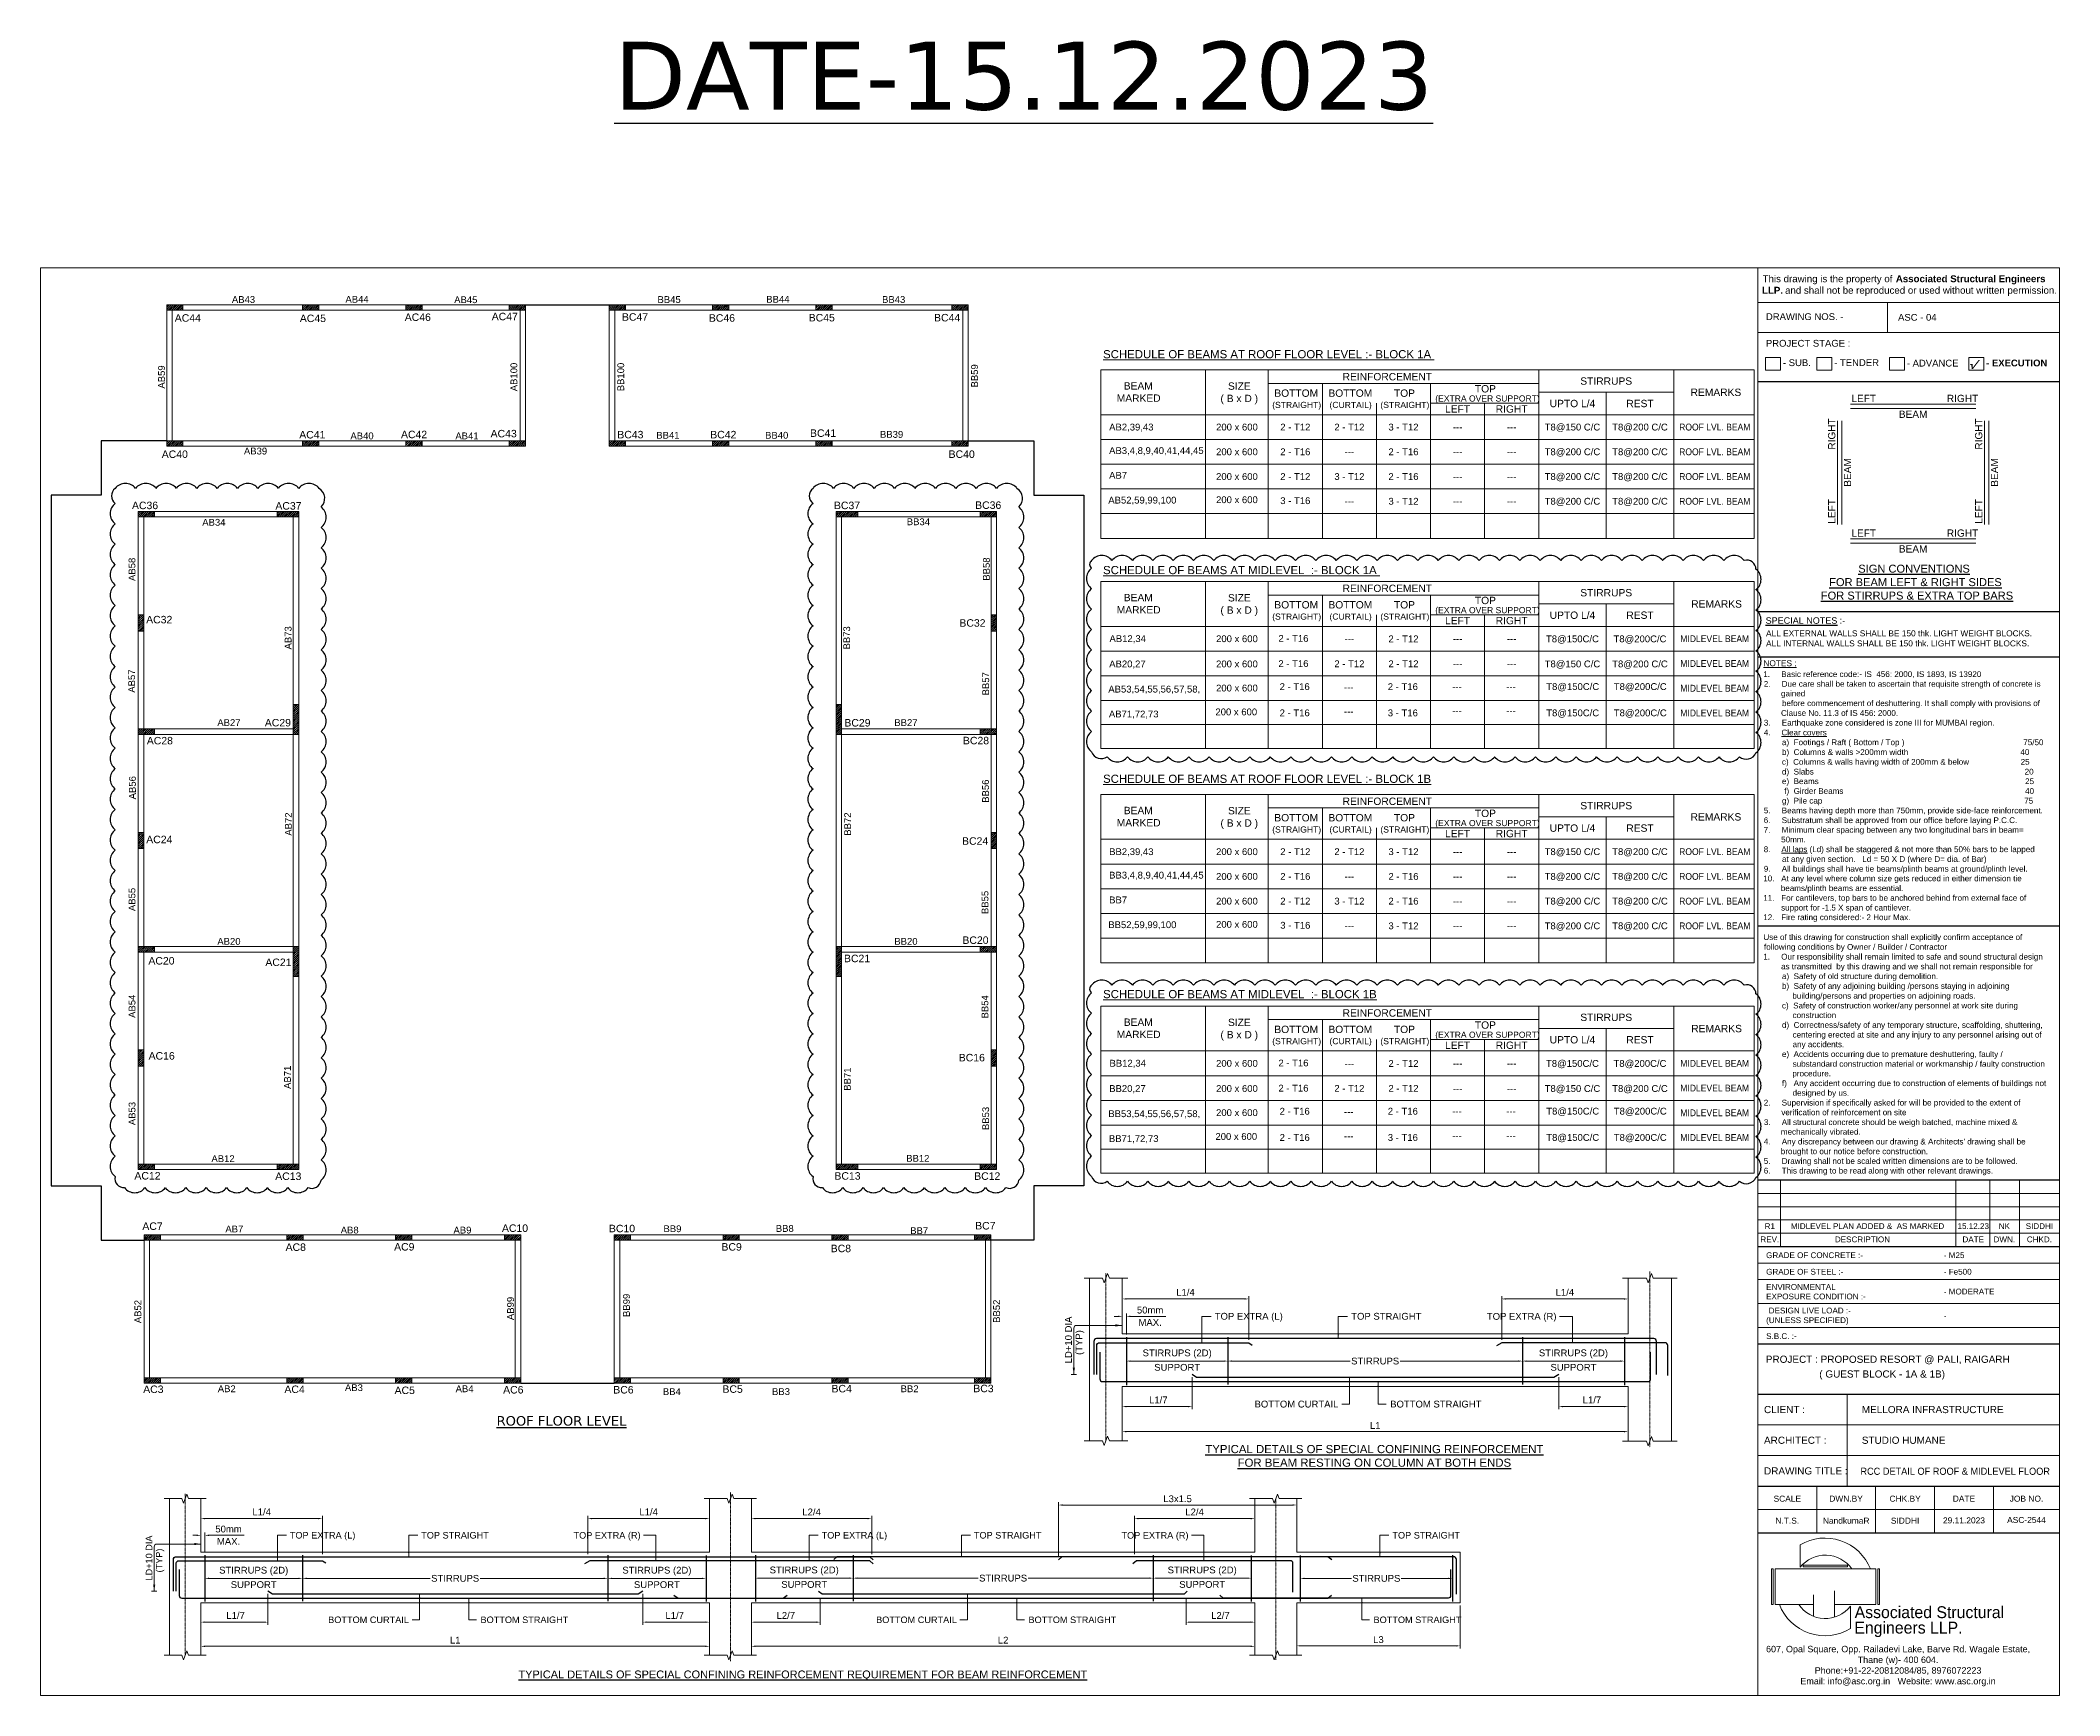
# Model space of a CAD drawing. Header units: metres. Extents: x 325532 to 399782, y -1599007 to -1538150.
import ezdxf
from ezdxf.enums import TextEntityAlignment as Align

# ---------------------------------------------------------------- set-up
doc = ezdxf.new("R2010")
doc.units = ezdxf.units.M
doc.header["$LTSCALE"] = 15
doc.header["$MEASUREMENT"] = 0
doc.header["$PDMODE"] = 35
doc.header["$PDSIZE"] = -10
doc.linetypes.add('DASHDOT', pattern=[25.4, 12.7, -6.35, 0, -6.35])
for name, color, linetype, lineweight in [('BEAM NO_ASC', 7, 'Continuous', 20), ('BEAM SECTION_ASC', 10, 'Continuous', 9), ('BEAM_ASC', 1, 'Continuous', 20), ('CENTERLINE_ASC', 250, 'DASHDOT', 0), ('COLUMN SECTION_ASC', 132, 'Continuous', 9), ('COLUMN STOP_ASC', 122, 'Continuous', 20), ('DIMENSION_ASC', 251, 'Continuous', 9), ('FOOTING_ASC', 10, 'Continuous', 15), ('HATCH_ASC', 253, 'Continuous', 5), ('LEADER_ASC', 152, 'Continuous', 15), ('NEW COLUMN NO._ ASC', 7, 'Continuous', 25), ('SCHEDULE LINE_ASC', 252, 'Continuous', 0), ('SCHEDULED BORDER_ASC', 4, 'Continuous', 18), ('STEEL MAIN_ASC', 4, 'Continuous', 30), ('STIRRUPS_ASC', 22, 'Continuous', 5), ('TEXT HEADER_ASC', 7, 'Continuous', 25), ('TEXT NAMEPLATE_ASC', 7, 'Continuous', 20), ('TEXT SCHEDULE HEADER_ASC', 1, 'Continuous', 30), ('TEXT SCHEDULE_ASC', 7, 'Continuous', 5), ('TEXT_ASC', 7, 'Continuous', 25), ('VIEWPORT_ASC', 6, 'Continuous', 15)]:
    doc.layers.add(name, color=color, linetype=linetype, lineweight=lineweight)
doc.layers.add('BORDER_ASC', color=4, linetype='Continuous')
doc.styles.add('3 MM', font='verdana.ttf', dxfattribs={"height": 3})
doc.styles.add('ASC LOGO', font='CALIST.TTF', dxfattribs={"height": 300})
doc.styles.add('ASC_DIMENSION', font='swiss.ttf', dxfattribs={"height": 250})
doc.styles.add('BOLD ASC', font='swissb.ttf', dxfattribs={"height": 300})
doc.styles.add('MtXpl_Swis721_BT', font='swissb.ttf')
doc.styles.add('MtXpl_Symbol', font='')
doc.styles.add('STANDERD ASC', font='swiss.ttf', dxfattribs={"height": 250})
doc.styles.get('MtXpl_Symbol').set_extended_font_data('Symbol', bold=True)
doc.dimstyles.new('ASC_MM', dxfattribs={"dimtxt": 210, "dimasz": 150, "dimexe": 50, "dimexo": 50, "dimgap": 100, "dimtad": 1, "dimdec": 0, "dimzin": 0, "dimdsep": 46, "dimtxsty": 'ASC_DIMENSION', "dimcen": 0, "dimclrd": 256, "dimclre": 256, "dimclrt": 7, "dimadec": 0, "dimazin": 0, "dimtfac": 1, "dimtdec": 0, "dimtofl": 0, "dimtmove": 0, "dimatfit": 2, "dimfxl": 1, "dimtolj": 1, "dimtzin": 0, "dimlwd": -1, "dimlwe": -1, "dimarcsym": 1})

msp = doc.modelspace()

# ---------------------------------------------------------------- texts
at = {"color": 4, "style": '3 MM'}
for s, height, p in [('%%UDATE-15.12.2023', 2500, (346631.8, -1540695.2, 4047.6)), ('%%UROOF FLOOR LEVEL', 350, (342307.4, -1589079))]:
    msp.add_text(s, height=height, dxfattribs=at).set_placement(p)
at = {"layer": 'BEAM NO_ASC', "style": 'STANDERD ASC'}
for s, height, rotation, p in [('AB43', 250, 0.000004, (333001.2, -1547876.8, -4047.6)), ('AB44', 250, 0.000004, (337176.2, -1547869.3, -4047.6)), ('AB45', 250, 0.000004, (341176.1, -1547885.2, -4047.6)), ('BB45', 250, 359.999996, (348651.1, -1547878.4, -4047.6)), ('BB44', 250, 359.999996, (352650.9, -1547869.3, -4047.6)), ('BB43', 250, 359.999996, (356908.9, -1547876.8, -4047.6)), ('AB59', 250, 90.000004, (330186.9, -1550525.3, -4047.6)), ('AB100', 250, 90.000004, (343142.5, -1550525.3, -4047.6)), ('BB100', 250, 90, (347074.4, -1550525.3, -4047.6)), ('BB59', 250, 90, (360082.6, -1550484.6, -4047.6)), ('LEFT', 265.48, 0.001173, (392579.4, -1551525.3, -4298.2)), ('BEAM', 265.48, 0.001173, (394396.2, -1552107.3, -4298.2)), ('RIGHT', 265.48, 0.001173, (396213.1, -1551525.3, -4298.2)), ('AB40', 250, 0.000004, (337359.8, -1552890.6, -4047.6)), ('AB41', 250, 0.000004, (341219.5, -1552890.6, -4047.6)), ('BB41', 250, 359.999996, (348607.7, -1552867.4, -4047.6)), ('BB40', 250, 359.999996, (352607.7, -1552867.4, -4047.6)), ('BB39', 250, 359.999996, (356833.3, -1552836.9, -4047.6)), ('RIGHT', 265.48, 90.001173, (391614, -1552620.4, -4298.2)), ('RIGHT', 265.48, 90.001173, (397019.2, -1552620.4, -4298.2)), ('AB39', 250, 0.000004, (333444, -1553449.7, -4047.6)), ('BEAM', 265.48, 90.001173, (392195.9, -1554034, -4298.2)), ('BEAM', 265.48, 90.001173, (397601.2, -1554034, -4298.2)), ('LEFT', 265.48, 90.001173, (391614, -1555466.8, -4298.2)), ('LEFT', 265.48, 90.001173, (397019.2, -1555466.8, -4298.2)), ('AB34', 250, 0.000004, (331911.6, -1556068.9, -4047.6)), ('BB34', 250, 359.999996, (357819, -1556049, -4047.6)), ('LEFT', 265.48, 0.001173, (392579.4, -1556476.3, -4298.2)), ('RIGHT', 265.48, 0.001173, (396213.1, -1556476.3, -4298.2)), ('BEAM', 265.48, 0.001173, (394396.2, -1557058.2, -4298.2)), ('AB58', 250, 90.000004, (329100.2, -1557598.6, -4047.6)), ('BB58', 250, 90, (360519.6, -1557587, -4047.6)), ('AB73', 250, 90.000004, (334842.7, -1560116.8, -4047.6)), ('BB73', 250, 90, (355382.4, -1560116.8, -4047.6)), ('AB57', 250, 90.000004, (329089.2, -1561705.2, -4047.6)), ('BB57', 250, 90, (360494.4, -1561805.3, -4047.6)), ('AB27', 250, 0.000004, (332466.2, -1563431.5, -4047.6)), ('BB27', 250, 359.999996, (357360.9, -1563431.5, -4047.6)), ('AB56', 250, 90.000004, (329117.3, -1565626.9, -4047.6)), ('BB56', 250, 90, (360486.3, -1565753.2, -4047.6)), ('AB72', 250, 90.000004, (334852.8, -1566963.5, -4047.6)), ('BB72', 250, 90, (355414.6, -1566963.5, -4047.6)), ('AB55', 250, 90.000004, (329100.2, -1569734.7, -4047.6)), ('BB55', 250, 90, (360468.4, -1569843.8, -4047.6)), ('AB20', 250, 0.000004, (332466.2, -1571476.4, -4047.6)), ('BB20', 250, 359.999996, (357360.9, -1571476.4, -4047.6)), ('AB54', 250, 90.000004, (329103.1, -1573662.5, -4047.6)), ('BB54', 250, 90, (360464.3, -1573682.9, -4047.6)), ('AB71', 250, 90.000004, (334819, -1576273.9, -4047.6)), ('BB71', 250, 90, (355403.6, -1576339.1, -4047.6)), ('AB53', 250, 90.000004, (329103.3, -1577606, -4047.6)), ('BB53', 250, 90, (360492.5, -1577787, -4047.6)), ('AB12', 250, 0.000004, (332249.5, -1579464.7, -4047.6)), ('BB12', 250, 359.999996, (357796.2, -1579453.4, -4047.6)), ('AB7', 250, 0.000004, (332664.8, -1582051.8, -4047.6)), ('AB8', 250, 0.000004, (336906.1, -1582090.2, -4047.6)), ('AB9', 250, 0.000004, (341052.4, -1582092.4, -4047.6)), ('BB9', 250, 359.999996, (348774.7, -1582042, -4047.6)), ('BB8', 250, 359.999996, (352904.6, -1582031.5, -4047.6)), ('BB7', 250, 359.999996, (357845.8, -1582112.8, -4047.6)), ('AB52', 250, 90.000004, (329316.2, -1584887, -4047.6)), ('AB99', 250, 90.000004, (343019.6, -1584772.4, -4047.6)), ('BB99', 250, 89.999996, (347284.4, -1584658.4, -4047.6)), ('BB52', 250, 90, (360891.2, -1584874.5, -4047.6)), ('AB2', 250, 0.000004, (332386, -1587925.7, -4047.6)), ('AB3', 250, 0.000004, (337061.2, -1587884.6, -4047.6)), ('AB4', 250, 0.000004, (341131, -1587925.7, -4047.6)), ('BB4', 250, 359.999996, (348750.9, -1588028.5, -4047.6)), ('BB3', 250, 359.999996, (352765.9, -1588028.5, -4047.6)), ('BB2', 250, 359.999996, (357495.9, -1587926.2, -4047.6))]:
    msp.add_text(s, height=height, rotation=rotation, dxfattribs=at).set_placement(p, align=Align.BOTTOM_CENTER)
at = {"layer": 'NEW COLUMN NO._ ASC', "color": 3, "style": 'STANDERD ASC'}
for s, p in [('AC44', (330954.1, -1548575.2, -4047.6)), ('AC45', (335553.4, -1548589.1, -4047.6)), ('AC46', (339411, -1548547.3, 0)), ('AC47', (342609.4, -1548522.3, 0)), ('BC47', (347398, -1548539.1, 0)), ('BC46', (350594.2, -1548575)), ('BC45', (354264.7, -1548565.1, -4047.6)), ('BC44', (358873.9, -1548564.6, -4047.6)), ('AC41', (335531.8, -1552868.5, -4047.6)), ('AC42', (339273.6, -1552858.5, -4047.6)), ('AC43', (342568, -1552827.8, -4047.6)), ('BC43', (347226.8, -1552863.5, -4047.6)), ('BC42', (350644.1, -1552863.7, -4047.6)), ('BC41', (354312.7, -1552809.7, -4047.6)), ('AC40', (330475.4, -1553584.4, -4047.6)), ('BC40', (359410.4, -1553582.7, -4047.6)), ('AC36', (329381.1, -1555467.3, -4047.6)), ('AC37', (334654.1, -1555483.7, -4047.6)), ('BC37', (355193.5, -1555467, -4047.6)), ('BC36', (360385.6, -1555457.3, -4047.6)), ('AC32', (329903, -1559666, -4047.6)), ('BC32', (359805.9, -1559789.1, -4047.6)), ('AC29', (334265.9, -1563455.6, -4047.6)), ('BC29', (355576.6, -1563459.4, -4047.6)), ('AC28', (329926.2, -1564116.3, -4047.6)), ('BC28', (359935.9, -1564112.7, -4047.6)), ('AC24', (329905.7, -1567749.5, -4047.6)), ('BC24', (359903.6, -1567806.7, -4047.6)), ('BC20', (359917.4, -1571451.3, -8095.1)), ('AC20', (329984.7, -1572210.5, -8095.1)), ('BC21', (355562.6, -1572123.5, -4047.6)), ('AC21', (334285.3, -1572265.3, -4047.6)), ('AC16', (329992, -1575705.4, -4047.6)), ('BC16', (359782.8, -1575770, -4047.6)), ('AC12', (329470.5, -1580113.8, -4047.6)), ('AC13', (334648.6, -1580129.9, -4047.6)), ('BC13', (355211, -1580119.8, -4047.6)), ('BC12', (360350.7, -1580125.8, -4047.6)), ('AC7', (329655.7, -1581966.2, 0)), ('AC10', (342985.2, -1582040.1, -4047.6)), ('BC10', (346919.3, -1582053.2, -4047.6)), ('BC7', (360279.6, -1581951.1, 0)), ('AC8', (334922.7, -1582738.2, -4047.6)), ('AC9', (338914, -1582725.8, -4047.6)), ('BC9', (350950.5, -1582728.4, -4047.6)), ('BC8', (354968.1, -1582786.3, -4047.6)), ('AC3', (329687, -1587962.6, -4047.6)), ('AC4', (334879.7, -1587963.5, -4047.6)), ('AC5', (338930.5, -1588001.5, -4047.6)), ('AC6', (342922.6, -1587982, 0)), ('BC6', (346972.8, -1587981.6, 0)), ('BC5', (350986.8, -1587956.2, -4047.6)), ('BC4', (354996.8, -1587940.5, -4047.6)), ('BC3', (360210.4, -1587934.2, -4047.6))]:
    msp.add_text(s, height=275, dxfattribs=at).set_placement(p, align=Align.BOTTOM_CENTER)
at = {"layer": 'TEXT HEADER_ASC', "style": 'STANDERD ASC'}
for s, p in [('%%USIGN CONVENTIONS', (392378.4, -1557719.1, -4298.2)), ('%%UFOR STIRRUPS & EXTRA TOP BARS', (391001.2, -1558708.4, -4298.2)), ('%%UFOR BEAM LEFT & RIGHT SIDES', (391308.8, -1558213.7, -4298.2))]:
    msp.add_text(s, height=292.03, dxfattribs=at).set_placement(p)
msp.add_text('%%UTYPICAL DETAILS OF SPECIAL CONFINING REINFORCEMENT REQUIREMENT FOR BEAM REINFORCEMENT', height=288.783, dxfattribs=at).set_placement((343111.2, -1598458.9), align=Align.BOTTOM_LEFT)
at = {"layer": 'TEXT HEADER_ASC', "insert": (368154.7, -1589791.8), "char_height": 300, "width": 12859.311, "attachment_point": 1, "style": 'STANDERD ASC'}
msp.add_mtext('\\pxqc;{\\LTYPICAL DETAILS OF SPECIAL CONFINING REINFORCEMENT\\PFOR BEAM RESTING ON COLUMN AT BOTH ENDS}', dxfattribs=at)
at = {"layer": 'TEXT NAMEPLATE_ASC', "lineweight": -3}
for s, height, style, p in [('LLP.', 255, 'MtXpl_Swis721_BT', (388839.1, -1547465.8)), ('This drawing is the property of ', 255, 'STANDERD ASC', (388862.3, -1547040.8)), (' and shall not be reproduced or used without written permission.', 255, 'STANDERD ASC', (389587.6, -1547465.8)), ('Associated Structural Engineers', 255, 'MtXpl_Swis721_BT', (393759.6, -1547040.8)), ('%%USPECIAL NOTES', 237.509, 'STANDERD ASC', (388972.4, -1559599)), ('ALL EXTERNAL WALLS SHALL BE 150 thk. LIGHT WEIGHT BLOCKS.', 218.76, 'STANDERD ASC', (388986.9, -1560059.7)), ('  :-', 237.51, 'STANDERD ASC', (391508.9, -1559599)), ('ALL INTERNAL WALLS SHALL BE 150 thk. LIGHT WEIGHT BLOCKS.', 218.76, 'STANDERD ASC', (388986.9, -1560430.7)), ('Use of this drawing for construction shall explicitly confirm acceptance of', 212.5, 'STANDERD ASC', (388891.1, -1571226.3)), ('1.     Our responsibility shall remain limited to safe and sound structural design', 212.5, 'STANDERD ASC', (388884.9, -1571945.6)), ('following conditions by Owner / Builder / Contractor', 212.5, 'STANDERD ASC', (388912.8, -1571585.9)), ('as transmitted  by this drawing and we shall not remain responsible for', 212.5, 'STANDERD ASC', (389539.9, -1572302.9)), ('        a)  Safety of old structure during demolition.', 212.5, 'STANDERD ASC', (388912.8, -1572662.6)), ('        b)  Safety of any adjoining building /persons staying in adjoining', 212.5, 'STANDERD ASC', (388912.8, -1573022.2)), ('building/persons and properties on adjoining roads.', 212.5, 'STANDERD ASC', (389954.9, -1573381.9)), ('        c)  Safety of construction worker/any personnel at work site during', 212.5, 'STANDERD ASC', (388912.8, -1573741.5)), ('construction', 212.5, 'STANDERD ASC', (389963.5, -1574095.7)), ('        d)  Correctness/safety of any temporary structure, scaffolding, shuttering,', 212.5, 'STANDERD ASC', (388912.8, -1574455.3)), ('centering erected at site and any injury to any personnel arising out of', 212.5, 'STANDERD ASC', (389963.5, -1574812.7)), ('        e)  Accidents occurring due to premature deshuttering, faulty /', 212.5, 'STANDERD ASC', (388912.8, -1575526.5)), ('any accidents.', 212.5, 'STANDERD ASC', (389964.9, -1575166.8)), ('procedure.', 212.5, 'STANDERD ASC', (389954.9, -1576240.3)), ('substandard construction material or workmanship / faulty construction', 212.5, 'STANDERD ASC', (389966.1, -1575886.1)), ('        f)   Any accident occurring due to construction of elements of buildings not', 212.5, 'STANDERD ASC', (388912.8, -1576597.6)), ('designed by us.', 212.5, 'STANDERD ASC', (389963.5, -1576951.8)), ('3.     All structural concrete should be weigh batched, machine mixed &', 212.5, 'STANDERD ASC', (388906, -1578028.7)), ('2.     Supervision if specifically asked for will be provided to the extent of', 212.5, 'STANDERD ASC', (388903.7, -1577311.4)), ('verification of reinforcement on site', 212.5, 'STANDERD ASC', (389550, -1577668.8)), ("4.     Any discrepancy between our drawing & Architects' drawing shall be", 212.5, 'STANDERD ASC', (388905.4, -1578742.8)), ('mechanically vibrated.', 212.5, 'STANDERD ASC', (389530.5, -1578382.9)), ('5.     Drawing shall not be scaled written dimensions are to be followed.', 212.5, 'STANDERD ASC', (388904.9, -1579457.5)), ('brought to our notice before construction.', 212.5, 'STANDERD ASC', (389529.9, -1579100.2)), ('6.     This drawing to be read along with other relevant drawings.', 212.5, 'STANDERD ASC', (388903, -1579811.7))]:
    msp.add_text(s, height=height, dxfattribs=dict(at, style=style)).set_placement(p)
at = {"layer": 'TEXT NAMEPLATE_ASC', "style": 'STANDERD ASC'}
for s, height, p in [('DRAWING NOS. -', 250, (388982, -1548432.1)), ('ASC - 04', 250, (393841.4, -1548457.1)), ('PROJECT STAGE :', 250, (388982, -1549411)), ('- SUB.', 250, (389607.8, -1550125.4)), ('- TENDER', 250, (391491.2, -1550120.5)), ('- ADVANCE', 250, (394164, -1550141.5)), ('GRADE OF CONCRETE :-', 212.5, (388990.9, -1582921.2)), ('- M25', 212.5, (395524.7, -1582921.2)), ('GRADE OF STEEL :-', 212.5, (388990.9, -1583528.9)), ('- Fe500', 212.5, (395524.7, -1583528.9)), ('ENVIRONMENTAL', 212.5, (388990.9, -1584087.6)), ('EXPOSURE CONDITION :-', 212.5, (388990.9, -1584437.6)), ('- MODERATE', 212.5, (395524.7, -1584257.1)), ('(UNLESS SPECIFIED)', 212.5, (388990.9, -1585310.6)), ('DESIGN LIVE LOAD :-', 212.5, (389086.7, -1584955.2)), ('-', 212.5, (395524.7, -1585141.3)), ('S.B.C. :-', 212.5, (388990.9, -1585895))]:
    msp.add_text(s, height=height, dxfattribs=at).set_placement(p)
at = {"layer": 'TEXT NAMEPLATE_ASC', "color": 1, "lineweight": -3, "style": 'MtXpl_Symbol', "oblique": 21, "width": 1.4}
msp.add_text('Ö', height=283.8, dxfattribs=at).set_placement((396432.8, -1550228))
at = {"layer": 'TEXT NAMEPLATE_ASC', "color": 1, "style": 'BOLD ASC'}
msp.add_text('- EXECUTION', height=250, dxfattribs=at).set_placement((397079.3, -1550135.3))
at = {"layer": 'TEXT NAMEPLATE_ASC', "linetype": 'Continuous', "style": 'STANDERD ASC'}
for s, height, p in [('%%UNOTES :', 218.75, (388890.2, -1561158.2)), ('1.     Basic reference code:- IS  456: 2000, IS 1893, IS 13920', 212.498, (388884.9, -1561557)), ('2.     Due care shall be taken to ascertain that requisite strength of concrete is', 212.498, (388903.7, -1561914.3)), ('gained', 212.5, (389537.9, -1562268.5)), ('Clause No. 11.3 of IS 456: 2000.', 212.498, (389536.7, -1562985.5)), ('        before commencement of deshuttering. It shall comply with provisions of', 212.498, (388912.8, -1562625.8)), ('4.     ', 212.5, (388905.4, -1563702.5)), ('3.     Earthquake zone considered is zone III for MUMBAI region.', 212.498, (388906, -1563342.8)), ('%%UClear covers', 212.498, (389553.2, -1563702.5)), ('        a)  Footings / Raft ( Bottom / Top )                                                     75/50', 212.4979, (388912.8, -1564062.1)), ('        b)  Columns & walls >200mm width                                                  40', 212.498, (388912.8, -1564422)), ('        d)  Slabs                                                                                              20', 212.4979, (388912.8, -1565141.6)), ('        c)  Columns & walls having width of 200mm & below                       25', 212.498, (388912.8, -1564782)), ('        e)  Beams                                                                                            25', 212.4979, (388912.8, -1565493.8)), ('         f)  Girder Beams                                                                                 40', 212.4979, (388912.8, -1565853.4)), ('5.     Beams having depth more than 750mm, provide side-face reinforcement.', 212.498, (388904.9, -1566568.1)), ('        g)  Pile cap                                                                                          75', 212.4979, (388912.8, -1566210.7)), ('7.     Minimum clear spacing between any two longitudinal bars in beam=', 212.498, (388901, -1567281.9)), ('6.     Substratum shall be approved from our office before laying P.C.C.', 212.498, (388903, -1566927.7)), ('8.     ', 212.5, (388902.4, -1567996)), ('%%UAll laps', 212.498, (389550.1, -1567996)), ('50mm.', 212.5, (389542.4, -1567636.1)), ('        at any given section.   Ld = 50 X D (where D= dia. of Bar)', 212.498, (388912.8, -1568353.3)), (' (Ld) shall be staggered & not more than 50%%% bars to be lapped', 212.498, (390502.3, -1567996)), ('10.   At any level where column size gets reduced in either dimension tie', 212.498, (388884.9, -1569067.1)), ('9.     All buildings shall have tie beams/plinth beams at ground/plinth level.', 212.498, (388904.3, -1568713)), ('11.   For cantilevers, top bars to be anchored behind from external face of', 212.498, (388884.9, -1569784.1)), ('beams/plinth beams are essential.', 212.498, (389529.9, -1569426.8)), ('12.   Fire rating considered:- 2 Hour Max.', 212.498, (388884.9, -1570495.6)), ('support for -1.5 X span of cantilever.', 212.498, (389541.1, -1570141.5))]:
    msp.add_text(s, height=height, dxfattribs=at).set_placement(p)
at = {"layer": 'TEXT NAMEPLATE_ASC', "style": 'STANDERD ASC'}
for s, height, p in [('REV.', 212.5, (389124.6, -1582338.6)), ('R1', 212.5, (389124.6, -1581850.9)), ('MIDLEVEL PLAN ADDED &  AS MARKED', 212.5, (392719.9, -1581850.9)), ('DESCRIPTION', 212.5, (392533, -1582338.6)), ('15.12.23', 212.5, (396606.3, -1581850.9)), ('DATE', 212.5, (396606.3, -1582338.6)), ('DWN.', 212.5, (397749.4, -1582338.6)), ('NK', 212.5, (397749.4, -1581850.9)), ('SIDDHI', 212.5, (399038.9, -1581850.9)), ('CHKD.', 212.5, (399038.9, -1582338.6)), ('SCALE', 220.96, (389769.1, -1591875.9)), ('DWN.BY', 220.96, (391929.9, -1591875.9)), ('CHK.BY', 220.96, (394100.3, -1591875.9)), ('DATE', 220.96, (396265.2, -1591875.9)), ('JOB NO.', 220.96, (398564.3, -1591875.9)), ('N.T.S.', 220.96, (389769.1, -1592685.4)), ('NandkumaR', 220.96, (391934, -1592685.4)), ('SIDDHI', 220.96, (394100.3, -1592685.4)), ('29.11.2023', 220.96, (396265.2, -1592674.5)), ('ASC-2544', 220.96, (398564.3, -1592658.2))]:
    msp.add_text(s, height=height, dxfattribs=at).set_placement(p, align=Align.CENTER)
for s, p in [('PROJECT : PROPOSED RESORT @ PALI, RAIGARH', (388978.5, -1586639.7)), ('( GUEST BLOCK - 1A & 1B)', (390944, -1587181.8)), ('CLIENT :', (388912.2, -1588489.3)), ('MELLORA INFRASTRUCTURE', (392508, -1588489.3)), ('ARCHITECT :', (388912.2, -1589617.5)), ('STUDIO HUMANE', (392508, -1589617.5)), ('DRAWING TITLE :', (388912.2, -1590745.7))]:
    msp.add_text(s, height=262.5, dxfattribs=at).set_placement(p, align=Align.MIDDLE_LEFT)
at = {"layer": 'TEXT NAMEPLATE_ASC', "style": 'STANDERD ASC', "width": 0.92}
msp.add_text('RCC DETAIL OF ROOF & MIDLEVEL FLOOR', height=262.359, dxfattribs=at).set_placement((392458.1, -1590757.9), align=Align.MIDDLE_LEFT)
at = {"layer": 'TEXT NAMEPLATE_ASC', "insert": (389032.9, -1597176.5), "char_height": 235.895, "width": 9617.792, "attachment_point": 1, "style": 'STANDERD ASC'}
msp.add_mtext('\\pxqc;607, Opal Square, Opp. Railadevi Lake, Barve Rd. Wagale Estate,\\PThane (w)- 400 604.\\PPhone:+91-22-20812084/85, 8976072223\\PEmail: info@asc.org.in   Website: www.asc.org.in', dxfattribs=at)
at = {"layer": 'TEXT SCHEDULE HEADER_ASC', "lineweight": 13, "style": 'STANDERD ASC'}
for s, p in [('%%USCHEDULE OF BEAMS AT ROOF FLOOR LEVEL :- BLOCK 1A ', (364609.6, -1549837.5)), ('%%USCHEDULE OF BEAMS AT MIDLEVEL  :- BLOCK 1A ', (364609.6, -1557774.5)), ('%%USCHEDULE OF BEAMS AT ROOF FLOOR LEVEL :- BLOCK 1B', (364609.6, -1565448.2)), ('%%USCHEDULE OF BEAMS AT MIDLEVEL  :- BLOCK 1B', (364609.6, -1573364.6))]:
    msp.add_text(s, height=300, dxfattribs=at).set_placement(p)
at = {"layer": 'TEXT SCHEDULE HEADER_ASC', "linetype": 'Continuous', "style": 'STANDERD ASC'}
for s, height, p in [('BEAM', 270, (365370, -1550988.5)), ('SIZE', 270, (369201.8, -1550995.5)), ('BOTTOM', 270, (370906, -1551253.7)), ('BOTTOM', 270, (372894.7, -1551253.7)), ('TOP', 270, (375303.1, -1551253.7)), ('TOP', 270, (378280.6, -1551093.9)), ('MARKED', 270, (365111.3, -1551438.5)), ('( B x D )', 270, (368925.3, -1551447.7)), ('(STRAIGHT)', 225, (370829.4, -1551664.5)), ('(CURTAIL)', 225, (372934.9, -1551664.5)), ('(STRAIGHT)', 225, (374806.7, -1551664.5)), ('(EXTRA OVER SUPPORT)', 224.991, (376823.8, -1551427.8)), ('BEAM', 270, (365370, -1558770.9)), ('SIZE', 270, (369201.8, -1558777.9)), ('MARKED', 270, (365111.3, -1559220.9)), ('( B x D )', 270, (368925.3, -1559230.1)), ('(STRAIGHT)', 225, (370829.4, -1559446.9)), ('BOTTOM', 270, (370906, -1559036.1)), ('BOTTOM', 270, (372894.7, -1559036.1)), ('(CURTAIL)', 225, (372934.9, -1559446.9)), ('(STRAIGHT)', 225, (374806.7, -1559446.9)), ('TOP', 270, (375303.1, -1559036.1)), ('(EXTRA OVER SUPPORT)', 224.991, (376823.8, -1559210.2)), ('TOP', 270, (378280.6, -1558876.3)), ('BEAM', 270, (365370, -1566599.2)), ('SIZE', 270, (369201.8, -1566606.2)), ('BOTTOM', 270, (370906, -1566864.4)), ('BOTTOM', 270, (372894.7, -1566864.4)), ('TOP', 270, (375303.1, -1566864.4)), ('TOP', 270, (378280.6, -1566704.6)), ('MARKED', 270, (365111.3, -1567049.2)), ('( B x D )', 270, (368925.3, -1567058.4)), ('(STRAIGHT)', 225, (370829.4, -1567275.2)), ('(CURTAIL)', 225, (372934.9, -1567275.2)), ('(STRAIGHT)', 225, (374806.7, -1567275.2)), ('(EXTRA OVER SUPPORT)', 224.991, (376823.8, -1567038.5)), ('MARKED', 270, (365111.3, -1574831.6)), ('BEAM', 270, (365370, -1574381.6)), ('( B x D )', 270, (368925.3, -1574840.8)), ('SIZE', 270, (369201.8, -1574388.6)), ('(STRAIGHT)', 225, (370829.4, -1575057.6)), ('BOTTOM', 270, (370906, -1574646.8)), ('BOTTOM', 270, (372894.7, -1574646.8)), ('(CURTAIL)', 225, (372934.9, -1575057.6)), ('(STRAIGHT)', 225, (374806.7, -1575057.6)), ('TOP', 270, (375303.1, -1574646.8)), ('(EXTRA OVER SUPPORT)', 224.991, (376823.8, -1574820.9)), ('TOP', 270, (378280.6, -1574487))]:
    msp.add_text(s, height=height, dxfattribs=at).set_placement(p)
at = {"layer": 'TEXT SCHEDULE HEADER_ASC', "lineweight": -3, "style": 'STANDERD ASC'}
for p in [(373416.3, -1550648.8), (373416.3, -1558431.2), (373416.3, -1566259.5), (373416.3, -1574041.9)]:
    msp.add_text('REINFORCEMENT', height=270, dxfattribs=at).set_placement(p)
at = {"layer": 'TEXT SCHEDULE HEADER_ASC', "style": 'STANDERD ASC'}
for s, p in [('STIRRUPS', (383110.5, -1550675.3)), ('REMARKS', (387144.5, -1551087.8)), ('LEFT', (377643.9, -1551701.1)), ('RIGHT', (379632.6, -1551701.1)), ('UPTO L/4', (381868.7, -1551500.4)), ('REST', (384352.4, -1551500.4)), ('STIRRUPS', (383110.5, -1558457.6)), ('UPTO L/4', (381868.7, -1559282.7)), ('REST', (384352.4, -1559282.7)), ('REMARKS', (387168.8, -1558870.2)), ('LEFT', (377643.9, -1559483.5)), ('RIGHT', (379632.6, -1559483.5)), ('STIRRUPS', (383110.5, -1566286)), ('REMARKS', (387144.5, -1566698.5)), ('LEFT', (377643.9, -1567311.8)), ('RIGHT', (379632.6, -1567311.8)), ('UPTO L/4', (381868.7, -1567111.1)), ('REST', (384352.4, -1567111.1)), ('STIRRUPS', (383110.5, -1574068.3)), ('UPTO L/4', (381868.7, -1574893.4)), ('REST', (384352.4, -1574893.4)), ('REMARKS', (387168.8, -1574480.9)), ('LEFT', (377643.9, -1575094.2)), ('RIGHT', (379632.6, -1575094.2))]:
    msp.add_text(s, height=270, dxfattribs=at).set_placement(p, align=Align.MIDDLE_CENTER)
at = {"layer": 'TEXT SCHEDULE_ASC', "style": 'STANDERD ASC'}
for s, p in [('AB2,39,43', (364832.5, -1552367.5)), ('AB3,4,8,9,40,41,44,45', (364831, -1553231)), ('AB7', (364831, -1554140.1)), ('AB52,59,99,100', (364801.1, -1555053.5)), ('AB12,34', (364844.9, -1560145.2)), ('AB20,27', (364835, -1561075.2)), ('AB53,54,55,56,57,58,', (364802, -1562002)), ('AB71,72,73', (364823.4, -1562916.3)), ('BB2,39,43', (364832.5, -1567978.2)), ('BB3,4,8,9,40,41,44,45', (364831, -1568841.7)), ('BB7', (364831, -1569750.8)), ('BB52,59,99,100', (364801.1, -1570664.2)), ('BB12,34', (364844.9, -1575755.9)), ('BB20,27', (364835, -1576685.9)), ('BB53,54,55,56,57,58,', (364802, -1577612.7)), ('BB71,72,73', (364823.4, -1578527))]:
    msp.add_text(s, height=250, dxfattribs=at).set_placement(p, align=Align.MIDDLE_LEFT)
for s, p in [('200 x 600', (369531.5, -1552367.5)), ('2 - T12', (371678, -1552367.5)), ('2 - T12', (373666.7, -1552367.5)), ('3 - T12', (375655.3, -1552367.5)), ('---', (377643.9, -1552367.5)), ('---', (379632.6, -1552367.5)), ('T8@150 C/C', (381868.7, -1552367.5)), ('T8@200 C/C', (384352.4, -1552367.5)), ('200 x 600', (369531.5, -1553276.5)), ('2 - T16', (371678, -1553276.5)), ('---', (373666.7, -1553276.5)), ('2 - T16', (375655.3, -1553276.5)), ('---', (377643.9, -1553276.5)), ('---', (379632.6, -1553276.5)), ('T8@200 C/C', (381868.7, -1553276.5)), ('T8@200 C/C', (384352.4, -1553276.5)), ('T8@200 C/C', (381868.7, -1554185.6)), ('T8@200 C/C', (384352.4, -1554185.6)), ('200 x 600', (369531.5, -1554185.6)), ('2 - T12', (371678, -1554185.6)), ('3 - T12', (373666.7, -1554185.6)), ('2 - T16', (375655.3, -1554185.6)), ('---', (377643.9, -1554185.6)), ('---', (379632.6, -1554185.6)), ('200 x 600', (369530.4, -1555039.3)), ('3 - T16', (371678, -1555073.4)), ('---', (373666.7, -1555094.7)), ('3 - T12', (375655.3, -1555094.7)), ('---', (377643.9, -1555094.7)), ('---', (379632.6, -1555094.7)), ('T8@200 C/C', (381868.7, -1555094.7)), ('T8@200 C/C', (384352.4, -1555094.7)), ('200 x 600', (369531.5, -1560149.8)), ('2 - T16', (371609.3, -1560136.9)), ('---', (373666.7, -1560153.9)), ('2 - T12', (375655.3, -1560153.9)), ('---', (377643.9, -1560149.8)), ('---', (379632.6, -1560149.8)), ('T8@150C/C', (381868.7, -1560153.9)), ('T8@200C/C', (384352.4, -1560153.9)), ('200 x 600', (369531.5, -1561075.2)), ('2 - T16', (371609.3, -1561062.3)), ('2 - T12', (373666.7, -1561069.7)), ('2 - T12', (375655.3, -1561069.7)), ('---', (377643.9, -1561075.2)), ('---', (379632.6, -1561075.2)), ('T8@150 C/C', (381868.7, -1561075.2)), ('T8@200 C/C', (384352.4, -1561075.2)), ('200 x 600', (369530.4, -1561963)), ('2 - T16', (371654.6, -1561910.3)), ('---', (373643.2, -1561929.1)), ('2 - T16', (375631.9, -1561909.8)), ('---', (377620.5, -1561907.8)), ('---', (379609.1, -1561907.8)), ('T8@150C/C', (381878.6, -1561907.8)), ('T8@200C/C', (384362.2, -1561907.8)), ('200 x 600', (369507, -1562838.9)), ('2 - T16', (371654.6, -1562875)), ('---', (373643.2, -1562821.9)), ('3 - T16', (375631.9, -1562875)), ('---', (377620.5, -1562800.6)), ('---', (379609.1, -1562800.6)), ('T8@150C/C', (381878.6, -1562875)), ('T8@200C/C', (384362.2, -1562875)), ('200 x 600', (369531.5, -1567978.2)), ('2 - T12', (371678, -1567978.2)), ('2 - T12', (373666.7, -1567978.2)), ('3 - T12', (375655.3, -1567978.2)), ('---', (377643.9, -1567978.2)), ('---', (379632.6, -1567978.2)), ('T8@150 C/C', (381868.7, -1567978.2)), ('T8@200 C/C', (384352.4, -1567978.2)), ('200 x 600', (369531.5, -1568887.2)), ('2 - T16', (371678, -1568887.2)), ('---', (373666.7, -1568887.2)), ('2 - T16', (375655.3, -1568887.2)), ('---', (377643.9, -1568887.2)), ('---', (379632.6, -1568887.2)), ('T8@200 C/C', (381868.7, -1568887.2)), ('T8@200 C/C', (384352.4, -1568887.2)), ('200 x 600', (369531.5, -1569796.3)), ('2 - T12', (371678, -1569796.3)), ('3 - T12', (373666.7, -1569796.3)), ('2 - T16', (375655.3, -1569796.3)), ('---', (377643.9, -1569796.3)), ('---', (379632.6, -1569796.3)), ('T8@200 C/C', (381868.7, -1569796.3)), ('T8@200 C/C', (384352.4, -1569796.3)), ('200 x 600', (369530.4, -1570650)), ('3 - T16', (371678, -1570684.1)), ('---', (373666.7, -1570705.4)), ('3 - T12', (375655.3, -1570705.4)), ('---', (377643.9, -1570705.4)), ('---', (379632.6, -1570705.4)), ('T8@200 C/C', (381868.7, -1570705.4)), ('T8@200 C/C', (384352.4, -1570705.4)), ('200 x 600', (369531.5, -1575760.5)), ('2 - T16', (371609.3, -1575747.6)), ('---', (373666.7, -1575764.6)), ('2 - T12', (375655.3, -1575764.6)), ('---', (377643.9, -1575760.5)), ('---', (379632.6, -1575760.5)), ('T8@150C/C', (381868.7, -1575764.6)), ('T8@200C/C', (384352.4, -1575764.6)), ('200 x 600', (369531.5, -1576685.9)), ('2 - T16', (371609.3, -1576673)), ('2 - T12', (373666.7, -1576680.4)), ('2 - T12', (375655.3, -1576680.4)), ('---', (377643.9, -1576685.9)), ('---', (379632.6, -1576685.9)), ('T8@150 C/C', (381868.7, -1576685.9)), ('T8@200 C/C', (384352.4, -1576685.9)), ('200 x 600', (369530.4, -1577573.7)), ('2 - T16', (371654.6, -1577521)), ('---', (373643.2, -1577539.8)), ('2 - T16', (375631.9, -1577520.5)), ('---', (377620.5, -1577518.5)), ('---', (379609.1, -1577518.5)), ('T8@150C/C', (381878.6, -1577518.5)), ('T8@200C/C', (384362.2, -1577518.5)), ('200 x 600', (369507, -1578449.6)), ('2 - T16', (371654.6, -1578485.7)), ('---', (373643.2, -1578432.6)), ('3 - T16', (375631.9, -1578485.7)), ('---', (377620.5, -1578411.3)), ('---', (379609.1, -1578411.3)), ('T8@150C/C', (381878.6, -1578485.7)), ('T8@200C/C', (384362.2, -1578485.7))]:
    msp.add_text(s, height=250, dxfattribs=at).set_placement(p, align=Align.MIDDLE_CENTER)
at = {"layer": 'TEXT SCHEDULE_ASC', "lineweight": -3, "style": 'STANDERD ASC', "width": 0.9}
for s, p in [('ROOF LVL. BEAM', (385793.1, -1552492.2)), ('ROOF LVL. BEAM', (385793.1, -1553401.3)), ('ROOF LVL. BEAM', (385793.1, -1554310.4)), ('ROOF LVL. BEAM', (385793.1, -1555219.5)), ('MIDLEVEL BEAM', (385835.1, -1560274.8)), ('MIDLEVEL BEAM', (385835.1, -1561183.9)), ('MIDLEVEL BEAM', (385835.1, -1562093)), ('MIDLEVEL BEAM', (385835.1, -1563002.1)), ('ROOF LVL. BEAM', (385793.1, -1568102.9)), ('ROOF LVL. BEAM', (385793.1, -1569012)), ('ROOF LVL. BEAM', (385793.1, -1569921.1)), ('ROOF LVL. BEAM', (385793.1, -1570830.2)), ('MIDLEVEL BEAM', (385835.1, -1575885.5)), ('MIDLEVEL BEAM', (385835.1, -1576794.6)), ('MIDLEVEL BEAM', (385835.1, -1577703.7)), ('MIDLEVEL BEAM', (385835.1, -1578612.8))]:
    msp.add_text(s, height=250, dxfattribs=at).set_placement(p)
at = {"layer": 'TEXT_ASC', "style": 'STANDERD ASC'}
for s, height, p in [('LD+10 DIA', 250, (363335.2, -1586788.5)), ('(TYP)', 250, (363722.1, -1586481.1)), ('LD+10 DIA', 240.65, (329526.8, -1594774.6)), ('(TYP)', 240.65, (329899.2, -1594478.8))]:
    msp.add_text(s, height=height, rotation=90, dxfattribs=at).set_placement(p, align=Align.MIDDLE_LEFT)
for s, height, p in [('TOP EXTRA (L)', 250, (368715, -1585184.3)), ('TOP STRAIGHT', 250, (373733.6, -1585184.8)), ('TOP EXTRA (R)', 250, (378721.2, -1585188.4)), ('BOTTOM CURTAIL', 250, (370179.2, -1588413.7)), ('BOTTOM STRAIGHT', 250, (375166.8, -1588413.7)), ('TOP EXTRA (L)', 240.653, (334705.4, -1593230.5)), ('TOP STRAIGHT', 240.653, (339536.3, -1593231)), ('TOP EXTRA (R)', 240.653, (345137.5, -1593234.4)), ('TOP EXTRA (L)', 240.653, (354259.9, -1593231)), ('TOP STRAIGHT', 240.653, (359858.8, -1593231)), ('TOP EXTRA (R)', 240.653, (365286, -1593234.9)), ('TOP STRAIGHT', 240.653, (375247.8, -1593231)), ('BOTTOM CURTAIL', 240.653, (336114.8, -1596339.1)), ('BOTTOM STRAIGHT', 240.653, (341716, -1596339.1)), ('BOTTOM CURTAIL', 240.653, (356263.3, -1596339.6)), ('BOTTOM STRAIGHT', 240.653, (361864.4, -1596339.6)), ('BOTTOM STRAIGHT', 240.653, (374554.3, -1596339.6))]:
    msp.add_text(s, height=height, dxfattribs=at).set_placement(p)

# ---------------------------------------------------------------- blocks, each defined once
blk = doc.blocks.new('*D56')
at = {"layer": 'Defpoints', "color": 0, "lineweight": -3, "transparency": 16777216}
for p in [(365315, -1584423), (365315, -1584889), (369965, -1586031)]:
    blk.add_point(p, dxfattribs=at)
at = {"layer": 'DIMENSION_ASC', "transparency": 16777216}
for p, q in [((365315, -1584789), (365315, -1584323)), ((369815, -1584423), (365465, -1584423)), ((369965, -1585931), (369965, -1584323))]:
    blk.add_line(p, q, dxfattribs=at)
at = {"layer": 'DIMENSION_ASC', "lineweight": -3, "transparency": 16777216}
for points in [[(365465, -1584398), (365465, -1584448), (365315, -1584423)], [(369815, -1584398), (369815, -1584448), (369965, -1584423)]]:
    blk.add_solid(points, dxfattribs=at)
at = {"layer": 'DIMENSION_ASC', "color": 7, "transparency": 16777216, "insert": (367640, -1584179), "char_height": 250, "attachment_point": 5, "style": 'ASC_DIMENSION'}
blk.add_mtext('\\A1;L1/4', dxfattribs=at)
blk = doc.blocks.new('*D57')
at = {"layer": 'Defpoints', "color": 0, "lineweight": -3, "transparency": 16777216}
for p in [(365315, -1589173), (365315, -1589301), (383915, -1589160)]:
    blk.add_point(p, dxfattribs=at)
at = {"layer": 'DIMENSION_ASC', "transparency": 16777216}
for p, q in [((365315, -1589273), (365315, -1589401)), ((383765, -1589301), (365465, -1589301)), ((383915, -1589260), (383915, -1589401))]:
    blk.add_line(p, q, dxfattribs=at)
at = {"layer": 'DIMENSION_ASC', "lineweight": -3, "transparency": 16777216}
for points in [[(365465, -1589276), (365465, -1589326), (365315, -1589301)], [(383765, -1589276), (383765, -1589326), (383915, -1589301)]]:
    blk.add_solid(points, dxfattribs=at)
at = {"layer": 'DIMENSION_ASC', "color": 7, "transparency": 16777216, "insert": (374615, -1589076), "char_height": 250, "attachment_point": 5, "style": 'ASC_DIMENSION'}
blk.add_mtext('\\A1;L1', dxfattribs=at)
blk = doc.blocks.new('*D58')
at = {"layer": 'Defpoints', "color": 0, "lineweight": -3, "transparency": 16777216}
for p in [(383915, -1584423), (383915, -1584888), (379267, -1586031)]:
    blk.add_point(p, dxfattribs=at)
at = {"layer": 'DIMENSION_ASC', "transparency": 16777216}
for p, q in [((379267, -1585931), (379267, -1584323)), ((379417, -1584423), (383765, -1584423)), ((383915, -1584788), (383915, -1584323))]:
    blk.add_line(p, q, dxfattribs=at)
at = {"layer": 'DIMENSION_ASC', "lineweight": -3, "transparency": 16777216}
for points in [[(379417, -1584398), (379417, -1584448), (379267, -1584423)], [(383765, -1584398), (383765, -1584448), (383915, -1584423)]]:
    blk.add_solid(points, dxfattribs=at)
at = {"layer": 'DIMENSION_ASC', "color": 7, "transparency": 16777216, "insert": (381590, -1584179), "char_height": 250, "attachment_point": 5, "style": 'ASC_DIMENSION'}
blk.add_mtext('\\A1;L1/4', dxfattribs=at)
blk = doc.blocks.new('*D59')
at = {"layer": 'Defpoints', "color": 0, "lineweight": -3, "transparency": 16777216}
for p in [(367880, -1587196), (365315, -1588380), (365315, -1588924)]:
    blk.add_point(p, dxfattribs=at)
at = {"layer": 'DIMENSION_ASC', "transparency": 16777216}
for p, q in [((367880, -1587296), (367880, -1588480)), ((365315, -1588824), (365315, -1588280)), ((367730, -1588380), (365465, -1588380))]:
    blk.add_line(p, q, dxfattribs=at)
at = {"layer": 'DIMENSION_ASC', "lineweight": -3, "transparency": 16777216}
for points in [[(365465, -1588355), (365465, -1588405), (365315, -1588380)], [(367730, -1588355), (367730, -1588405), (367880, -1588380)]]:
    blk.add_solid(points, dxfattribs=at)
at = {"layer": 'DIMENSION_ASC', "color": 7, "transparency": 16777216, "insert": (366643, -1588135), "char_height": 250, "attachment_point": 5, "style": 'ASC_DIMENSION'}
blk.add_mtext('\\A1;L1/7', dxfattribs=at)
blk = doc.blocks.new('*D60')
at = {"layer": 'Defpoints', "color": 0, "lineweight": -3, "transparency": 16777216}
for p in [(381367, -1587196), (383915, -1588380), (383915, -1588924)]:
    blk.add_point(p, dxfattribs=at)
at = {"layer": 'DIMENSION_ASC', "transparency": 16777216}
for p, q in [((381367, -1587296), (381367, -1588480)), ((381517, -1588380), (383765, -1588380)), ((383915, -1588824), (383915, -1588280))]:
    blk.add_line(p, q, dxfattribs=at)
at = {"layer": 'DIMENSION_ASC', "lineweight": -3, "transparency": 16777216}
for points in [[(381517, -1588355), (381517, -1588405), (381367, -1588380)], [(383765, -1588355), (383765, -1588405), (383915, -1588380)]]:
    blk.add_solid(points, dxfattribs=at)
at = {"layer": 'DIMENSION_ASC', "color": 7, "transparency": 16777216, "insert": (382586, -1588135), "char_height": 250, "attachment_point": 5, "style": 'ASC_DIMENSION'}
blk.add_mtext('\\A1;L1/7', dxfattribs=at)
blk = doc.blocks.new('*D61')
at = {"layer": 'Defpoints', "color": 0, "lineweight": -3, "transparency": 16777216}
for p in [(365466, -1585062), (365315, -1585702), (365466, -1585825)]:
    blk.add_point(p, dxfattribs=at)
at = {"layer": 'DIMENSION_ASC', "transparency": 16777216}
for p, q in [((365165, -1585062), (365015, -1585062)), ((365315, -1585602), (365315, -1584962)), ((365466, -1585725), (365466, -1584962)), ((365616, -1585062), (366912, -1585062))]:
    blk.add_line(p, q, dxfattribs=at)
at = {"layer": 'DIMENSION_ASC', "lineweight": -3, "transparency": 16777216}
for points in [[(365165, -1585037), (365165, -1585087), (365315, -1585062)], [(365616, -1585037), (365616, -1585087), (365466, -1585062)]]:
    blk.add_solid(points, dxfattribs=at)
at = {"layer": 'DIMENSION_ASC', "color": 7, "transparency": 16777216, "char_height": 250, "attachment_point": 5, "style": 'ASC_DIMENSION'}
for s, insert in [('\\A1;50mm', (366339, -1584834)), ('\\A1;MAX.', (366339, -1585287))]:
    blk.add_mtext(s, dxfattribs=dict(at, insert=insert))
blk = doc.blocks.new('*D62')
at = {"layer": 'Defpoints', "color": 0, "lineweight": -3, "transparency": 16777216}
for p in [(365466, -1586707), (369201, -1586707), (369201, -1586707)]:
    blk.add_point(p, dxfattribs=at)
at = {"layer": 'DIMENSION_ASC', "transparency": 16777216}
blk.add_line((365616, -1586707), (369051, -1586707), dxfattribs=at)
at = {"layer": 'DIMENSION_ASC', "lineweight": -3, "transparency": 16777216}
for points in [[(365616, -1586682), (365616, -1586732), (365466, -1586707)], [(369051, -1586682), (369051, -1586732), (369201, -1586707)]]:
    blk.add_solid(points, dxfattribs=at)
at = {"layer": 'DIMENSION_ASC', "color": 7, "transparency": 16777216, "char_height": 250, "attachment_point": 5, "style": 'ASC_DIMENSION'}
for s, insert in [('\\A1;STIRRUPS (2D)', (367334, -1586442)), ('\\A1;SUPPORT', (367334, -1586938))]:
    blk.add_mtext(s, dxfattribs=dict(at, insert=insert))
blk = doc.blocks.new('*D63')
at = {"layer": 'Defpoints', "color": 0, "lineweight": -3, "transparency": 16777216}
for p in [(369201, -1586707), (380028, -1586698), (380028, -1586707)]:
    blk.add_point(p, dxfattribs=at)
at = {"layer": 'DIMENSION_ASC', "transparency": 16777216}
for p, q in [((369351, -1586707), (373698, -1586707)), ((379878, -1586707), (375531, -1586707)), ((380028, -1586698), (380028, -1586707))]:
    blk.add_line(p, q, dxfattribs=at)
at = {"layer": 'DIMENSION_ASC', "lineweight": -3, "transparency": 16777216}
for points in [[(369351, -1586682), (369351, -1586732), (369201, -1586707)], [(379878, -1586682), (379878, -1586732), (380028, -1586707)]]:
    blk.add_solid(points, dxfattribs=at)
at = {"layer": 'DIMENSION_ASC', "color": 7, "transparency": 16777216, "insert": (374615, -1586707), "char_height": 250, "attachment_point": 5, "style": 'ASC_DIMENSION'}
blk.add_mtext('\\A1;STIRRUPS', dxfattribs=at)
blk = doc.blocks.new('*D64')
at = {"layer": 'Defpoints', "color": 0, "lineweight": -3, "transparency": 16777216}
for p in [(380028, -1586698), (383781, -1586707), (383781, -1586708)]:
    blk.add_point(p, dxfattribs=at)
at = {"layer": 'DIMENSION_ASC', "transparency": 16777216}
for p, q in [((380028, -1586698), (380028, -1586707)), ((380178, -1586707), (383631, -1586707)), ((383781, -1586708), (383781, -1586707))]:
    blk.add_line(p, q, dxfattribs=at)
at = {"layer": 'DIMENSION_ASC', "lineweight": -3, "transparency": 16777216}
for points in [[(380178, -1586682), (380178, -1586732), (380028, -1586707)], [(383631, -1586682), (383631, -1586732), (383781, -1586707)]]:
    blk.add_solid(points, dxfattribs=at)
at = {"layer": 'DIMENSION_ASC', "color": 7, "transparency": 16777216, "char_height": 250, "attachment_point": 5, "style": 'ASC_DIMENSION'}
for s, insert in [('\\A1;STIRRUPS (2D)', (381905, -1586442)), ('\\A1;SUPPORT', (381905, -1586938))]:
    blk.add_mtext(s, dxfattribs=dict(at, insert=insert))
blk = doc.blocks.new('*D65')
at = {"layer": 'Defpoints', "color": 0, "lineweight": -3, "transparency": 16777216}
for p in [(331432, -1592498), (331432, -1592947), (335908, -1593903)]:
    blk.add_point(p, dxfattribs=at)
at = {"layer": 'DIMENSION_ASC', "transparency": 16777216}
for p, q in [((331432, -1592847), (331432, -1592398)), ((335758, -1592498), (331582, -1592498)), ((335908, -1593803), (335908, -1592398))]:
    blk.add_line(p, q, dxfattribs=at)
at = {"layer": 'DIMENSION_ASC', "lineweight": -3, "transparency": 16777216}
for points in [[(331582, -1592473), (331582, -1592523), (331432, -1592498)], [(335758, -1592473), (335758, -1592523), (335908, -1592498)]]:
    blk.add_solid(points, dxfattribs=at)
at = {"layer": 'DIMENSION_ASC', "color": 7, "transparency": 16777216, "insert": (333670, -1592253), "char_height": 250, "attachment_point": 5, "style": 'ASC_DIMENSION'}
blk.add_mtext('\\A1;L1/4', dxfattribs=at)
blk = doc.blocks.new('*D66')
at = {"layer": 'Defpoints', "color": 0, "lineweight": -3, "transparency": 16777216}
for p in [(331432, -1597070), (350137, -1597058), (331432, -1597193)]:
    blk.add_point(p, dxfattribs=at)
at = {"layer": 'DIMENSION_ASC', "transparency": 16777216}
for p, q in [((331432, -1597170), (331432, -1597293)), ((349987, -1597193), (331582, -1597193)), ((350137, -1597158), (350137, -1597293))]:
    blk.add_line(p, q, dxfattribs=at)
at = {"layer": 'DIMENSION_ASC', "lineweight": -3, "transparency": 16777216}
for points in [[(331582, -1597168), (331582, -1597218), (331432, -1597193)], [(349987, -1597168), (349987, -1597218), (350137, -1597193)]]:
    blk.add_solid(points, dxfattribs=at)
at = {"layer": 'DIMENSION_ASC', "color": 7, "transparency": 16777216, "insert": (340785, -1596968), "char_height": 250, "attachment_point": 5, "style": 'ASC_DIMENSION'}
blk.add_mtext('\\A1;L1', dxfattribs=at)
blk = doc.blocks.new('*D67')
at = {"layer": 'Defpoints', "color": 0, "lineweight": -3, "transparency": 16777216}
for p in [(351677, -1597058), (370189, -1597058), (370189, -1597193)]:
    blk.add_point(p, dxfattribs=at)
at = {"layer": 'DIMENSION_ASC', "transparency": 16777216}
for p, q in [((351677, -1597158), (351677, -1597293)), ((351827, -1597193), (370039, -1597193)), ((370189, -1597158), (370189, -1597293))]:
    blk.add_line(p, q, dxfattribs=at)
at = {"layer": 'DIMENSION_ASC', "lineweight": -3, "transparency": 16777216}
for points in [[(351827, -1597168), (351827, -1597218), (351677, -1597193)], [(370039, -1597168), (370039, -1597218), (370189, -1597193)]]:
    blk.add_solid(points, dxfattribs=at)
at = {"layer": 'DIMENSION_ASC', "color": 7, "transparency": 16777216, "insert": (360933, -1596968), "char_height": 250, "attachment_point": 5, "style": 'ASC_DIMENSION'}
blk.add_mtext('\\A1;L2', dxfattribs=at)
blk = doc.blocks.new('*D68')
at = {"layer": 'Defpoints', "color": 0, "lineweight": -3, "transparency": 16777216}
for p in [(350137, -1592498), (350137, -1592945), (345661, -1593901)]:
    blk.add_point(p, dxfattribs=at)
at = {"layer": 'DIMENSION_ASC', "transparency": 16777216}
for p, q in [((345661, -1593801), (345661, -1592398)), ((345811, -1592498), (349987, -1592498)), ((350137, -1592845), (350137, -1592398))]:
    blk.add_line(p, q, dxfattribs=at)
at = {"layer": 'DIMENSION_ASC', "lineweight": -3, "transparency": 16777216}
for points in [[(345811, -1592473), (345811, -1592523), (345661, -1592498)], [(349987, -1592473), (349987, -1592523), (350137, -1592498)]]:
    blk.add_solid(points, dxfattribs=at)
at = {"layer": 'DIMENSION_ASC', "color": 7, "transparency": 16777216, "insert": (347899, -1592253), "char_height": 250, "attachment_point": 5, "style": 'ASC_DIMENSION'}
blk.add_mtext('\\A1;L1/4', dxfattribs=at)
blk = doc.blocks.new('*D69')
at = {"layer": 'Defpoints', "color": 0, "lineweight": -3, "transparency": 16777216}
for p in [(351677, -1592499), (351677, -1592947), (356105, -1593903)]:
    blk.add_point(p, dxfattribs=at)
at = {"layer": 'DIMENSION_ASC', "transparency": 16777216}
for p, q in [((351677, -1592847), (351677, -1592399)), ((355955, -1592499), (351827, -1592499)), ((356105, -1593803), (356105, -1592399))]:
    blk.add_line(p, q, dxfattribs=at)
at = {"layer": 'DIMENSION_ASC', "lineweight": -3, "transparency": 16777216}
for points in [[(351827, -1592474), (351827, -1592524), (351677, -1592499)], [(355955, -1592474), (355955, -1592524), (356105, -1592499)]]:
    blk.add_solid(points, dxfattribs=at)
at = {"layer": 'DIMENSION_ASC', "color": 7, "transparency": 16777216, "insert": (353891, -1592255), "char_height": 250, "attachment_point": 5, "style": 'ASC_DIMENSION'}
blk.add_mtext('\\A1;L2/4', dxfattribs=at)
blk = doc.blocks.new('*D73')
at = {"layer": 'Defpoints', "color": 0, "lineweight": -3, "transparency": 16777216}
for p in [(333902, -1595167), (331432, -1596306), (331432, -1596830)]:
    blk.add_point(p, dxfattribs=at)
at = {"layer": 'DIMENSION_ASC', "transparency": 16777216}
for p, q in [((333902, -1595267), (333902, -1596406)), ((331432, -1596730), (331432, -1596206)), ((333752, -1596306), (331582, -1596306))]:
    blk.add_line(p, q, dxfattribs=at)
at = {"layer": 'DIMENSION_ASC', "lineweight": -3, "transparency": 16777216}
for points in [[(331582, -1596281), (331582, -1596331), (331432, -1596306)], [(333752, -1596281), (333752, -1596331), (333902, -1596306)]]:
    blk.add_solid(points, dxfattribs=at)
at = {"layer": 'DIMENSION_ASC', "color": 7, "transparency": 16777216, "insert": (332711, -1596062), "char_height": 250, "attachment_point": 5, "style": 'ASC_DIMENSION'}
blk.add_mtext('\\A1;L1/7', dxfattribs=at)
blk = doc.blocks.new('*D74')
at = {"layer": 'Defpoints', "color": 0, "lineweight": -3, "transparency": 16777216}
for p in [(347685, -1595167), (350137, -1596306), (350137, -1596830)]:
    blk.add_point(p, dxfattribs=at)
at = {"layer": 'DIMENSION_ASC', "transparency": 16777216}
for p, q in [((347685, -1595267), (347685, -1596406)), ((347835, -1596306), (349987, -1596306)), ((350137, -1596730), (350137, -1596206))]:
    blk.add_line(p, q, dxfattribs=at)
at = {"layer": 'DIMENSION_ASC', "lineweight": -3, "transparency": 16777216}
for points in [[(347835, -1596281), (347835, -1596331), (347685, -1596306)], [(349987, -1596281), (349987, -1596331), (350137, -1596306)]]:
    blk.add_solid(points, dxfattribs=at)
at = {"layer": 'DIMENSION_ASC', "color": 7, "transparency": 16777216, "insert": (348858, -1596062), "char_height": 250, "attachment_point": 5, "style": 'ASC_DIMENSION'}
blk.add_mtext('\\A1;L1/7', dxfattribs=at)
blk = doc.blocks.new('*D75')
at = {"layer": 'Defpoints', "color": 0, "lineweight": -3, "transparency": 16777216}
for p in [(354208, -1595327), (351677, -1596306), (351677, -1596830)]:
    blk.add_point(p, dxfattribs=at)
at = {"layer": 'DIMENSION_ASC', "transparency": 16777216}
for p, q in [((354208, -1595427), (354208, -1596406)), ((351677, -1596730), (351677, -1596206)), ((354058, -1596306), (351827, -1596306))]:
    blk.add_line(p, q, dxfattribs=at)
at = {"layer": 'DIMENSION_ASC', "lineweight": -3, "transparency": 16777216}
for points in [[(351827, -1596281), (351827, -1596331), (351677, -1596306)], [(354058, -1596281), (354058, -1596331), (354208, -1596306)]]:
    blk.add_solid(points, dxfattribs=at)
at = {"layer": 'DIMENSION_ASC', "color": 7, "transparency": 16777216, "insert": (352942, -1596062), "char_height": 250, "attachment_point": 5, "style": 'ASC_DIMENSION'}
blk.add_mtext('\\A1;L2/7', dxfattribs=at)
blk = doc.blocks.new('*D76')
at = {"layer": 'Defpoints', "color": 0, "lineweight": -3, "transparency": 16777216}
for p in [(367659, -1595327), (370189, -1596306), (370189, -1596830)]:
    blk.add_point(p, dxfattribs=at)
at = {"layer": 'DIMENSION_ASC', "transparency": 16777216}
for p, q in [((367659, -1595427), (367659, -1596406)), ((367809, -1596306), (370039, -1596306)), ((370189, -1596730), (370189, -1596206))]:
    blk.add_line(p, q, dxfattribs=at)
at = {"layer": 'DIMENSION_ASC', "lineweight": -3, "transparency": 16777216}
for points in [[(367809, -1596281), (367809, -1596331), (367659, -1596306)], [(370039, -1596281), (370039, -1596331), (370189, -1596306)]]:
    blk.add_solid(points, dxfattribs=at)
at = {"layer": 'DIMENSION_ASC', "color": 7, "transparency": 16777216, "insert": (368924, -1596062), "char_height": 250, "attachment_point": 5, "style": 'ASC_DIMENSION'}
blk.add_mtext('\\A1;L2/7', dxfattribs=at)
blk = doc.blocks.new('*D77')
at = {"layer": 'Defpoints', "color": 0, "lineweight": -3, "transparency": 16777216}
for p in [(377740, -1595596), (371729, -1596547), (371729, -1597177)]:
    blk.add_point(p, dxfattribs=at)
at = {"layer": 'DIMENSION_ASC', "transparency": 16777216}
for p, q in [((377740, -1595696), (377740, -1597277)), ((371729, -1596647), (371729, -1597277)), ((377590, -1597177), (371879, -1597177))]:
    blk.add_line(p, q, dxfattribs=at)
at = {"layer": 'DIMENSION_ASC', "lineweight": -3, "transparency": 16777216}
for points in [[(371879, -1597152), (371879, -1597202), (371729, -1597177)], [(377590, -1597152), (377590, -1597202), (377740, -1597177)]]:
    blk.add_solid(points, dxfattribs=at)
at = {"layer": 'DIMENSION_ASC', "color": 7, "transparency": 16777216, "insert": (374734, -1596949), "char_height": 250, "attachment_point": 5, "style": 'ASC_DIMENSION'}
blk.add_mtext('\\A1;L3', dxfattribs=at)
blk = doc.blocks.new('*D78')
at = {"layer": 'Defpoints', "color": 0, "lineweight": -3, "transparency": 16777216}
for p in [(370189, -1592499), (370189, -1592947), (365761, -1593903)]:
    blk.add_point(p, dxfattribs=at)
at = {"layer": 'DIMENSION_ASC', "transparency": 16777216}
for p, q in [((365761, -1593803), (365761, -1592399)), ((365911, -1592499), (370039, -1592499)), ((370189, -1592847), (370189, -1592399))]:
    blk.add_line(p, q, dxfattribs=at)
at = {"layer": 'DIMENSION_ASC', "lineweight": -3, "transparency": 16777216}
for points in [[(365911, -1592474), (365911, -1592524), (365761, -1592499)], [(370039, -1592474), (370039, -1592524), (370189, -1592499)]]:
    blk.add_solid(points, dxfattribs=at)
at = {"layer": 'DIMENSION_ASC', "color": 7, "transparency": 16777216, "insert": (367975, -1592255), "char_height": 250, "attachment_point": 5, "style": 'ASC_DIMENSION'}
blk.add_mtext('\\A1;L2/4', dxfattribs=at)
blk = doc.blocks.new('*D83')
at = {"layer": 'Defpoints', "color": 0, "lineweight": -3, "transparency": 16777216}
for p in [(362969, -1591999), (362969, -1594015), (371729, -1593729)]:
    blk.add_point(p, dxfattribs=at)
at = {"layer": 'DIMENSION_ASC', "transparency": 16777216}
for p, q in [((362969, -1593915), (362969, -1591899)), ((371729, -1593629), (371729, -1591899)), ((371579, -1591999), (363119, -1591999))]:
    blk.add_line(p, q, dxfattribs=at)
at = {"layer": 'DIMENSION_ASC', "lineweight": -3, "transparency": 16777216}
for points in [[(363119, -1591974), (363119, -1592024), (362969, -1591999)], [(371579, -1591974), (371579, -1592024), (371729, -1591999)]]:
    blk.add_solid(points, dxfattribs=at)
at = {"layer": 'DIMENSION_ASC', "color": 7, "transparency": 16777216, "insert": (367349, -1591771), "char_height": 250, "attachment_point": 5, "style": 'ASC_DIMENSION'}
blk.add_mtext('\\A1;L3x1.5', dxfattribs=at)
blk = doc.blocks.new('*D84')
at = {"layer": 'Defpoints', "color": 0, "lineweight": -3, "transparency": 16777216}
for p in [(331578, -1593113), (331432, -1593729), (331578, -1593847)]:
    blk.add_point(p, dxfattribs=at)
at = {"layer": 'DIMENSION_ASC', "transparency": 16777216}
for p, q in [((331282, -1593113), (331132, -1593113)), ((331432, -1593629), (331432, -1593013)), ((331578, -1593747), (331578, -1593013)), ((331728, -1593113), (333023, -1593113))]:
    blk.add_line(p, q, dxfattribs=at)
at = {"layer": 'DIMENSION_ASC', "lineweight": -3, "transparency": 16777216}
for points in [[(331282, -1593088), (331282, -1593138), (331432, -1593113)], [(331728, -1593088), (331728, -1593138), (331578, -1593113)]]:
    blk.add_solid(points, dxfattribs=at)
at = {"layer": 'DIMENSION_ASC', "color": 7, "transparency": 16777216, "char_height": 250, "attachment_point": 5, "style": 'ASC_DIMENSION'}
for s, insert in [('\\A1;50mm', (332451, -1592884)), ('\\A1;MAX.', (332451, -1593338))]:
    blk.add_mtext(s, dxfattribs=dict(at, insert=insert))
blk = doc.blocks.new('*D79')
at = {"layer": 'Defpoints', "color": 0, "lineweight": -3, "transparency": 16777216}
for p in [(331578, -1594696), (335174, -1594696), (335174, -1594696)]:
    blk.add_point(p, dxfattribs=at)
at = {"layer": 'DIMENSION_ASC', "transparency": 16777216}
blk.add_line((331728, -1594696), (335024, -1594696), dxfattribs=at)
at = {"layer": 'DIMENSION_ASC', "lineweight": -3, "transparency": 16777216}
for points in [[(331728, -1594671), (331728, -1594721), (331578, -1594696)], [(335024, -1594671), (335024, -1594721), (335174, -1594696)]]:
    blk.add_solid(points, dxfattribs=at)
at = {"layer": 'DIMENSION_ASC', "color": 7, "transparency": 16777216, "char_height": 250, "attachment_point": 5, "style": 'ASC_DIMENSION'}
for s, insert in [('\\A1;STIRRUPS (2D)', (333376, -1594432)), ('\\A1;SUPPORT', (333376, -1594928))]:
    blk.add_mtext(s, dxfattribs=dict(at, insert=insert))
blk = doc.blocks.new('*D80')
at = {"layer": 'Defpoints', "color": 0, "lineweight": -3, "transparency": 16777216}
for p in [(335174, -1594696), (346395, -1594688), (346395, -1594696)]:
    blk.add_point(p, dxfattribs=at)
at = {"layer": 'DIMENSION_ASC', "transparency": 16777216}
for p, q in [((335324, -1594696), (339868, -1594696)), ((346245, -1594696), (341701, -1594696)), ((346395, -1594688), (346395, -1594696))]:
    blk.add_line(p, q, dxfattribs=at)
at = {"layer": 'DIMENSION_ASC', "lineweight": -3, "transparency": 16777216}
for points in [[(335324, -1594671), (335324, -1594721), (335174, -1594696)], [(346245, -1594671), (346245, -1594721), (346395, -1594696)]]:
    blk.add_solid(points, dxfattribs=at)
at = {"layer": 'DIMENSION_ASC', "color": 7, "transparency": 16777216, "insert": (340785, -1594696), "char_height": 250, "attachment_point": 5, "style": 'ASC_DIMENSION'}
blk.add_mtext('\\A1;STIRRUPS', dxfattribs=at)
blk = doc.blocks.new('*D81')
at = {"layer": 'Defpoints', "color": 0, "lineweight": -3, "transparency": 16777216}
for p in [(346395, -1594688), (350008, -1594696), (350008, -1594697)]:
    blk.add_point(p, dxfattribs=at)
at = {"layer": 'DIMENSION_ASC', "transparency": 16777216}
for p, q in [((346395, -1594688), (346395, -1594696)), ((346545, -1594696), (349858, -1594696)), ((350008, -1594697), (350008, -1594696))]:
    blk.add_line(p, q, dxfattribs=at)
at = {"layer": 'DIMENSION_ASC', "lineweight": -3, "transparency": 16777216}
for points in [[(346545, -1594671), (346545, -1594721), (346395, -1594696)], [(349858, -1594671), (349858, -1594721), (350008, -1594696)]]:
    blk.add_solid(points, dxfattribs=at)
at = {"layer": 'DIMENSION_ASC', "color": 7, "transparency": 16777216, "char_height": 250, "attachment_point": 5, "style": 'ASC_DIMENSION'}
for s, insert in [('\\A1;STIRRUPS (2D)', (348202, -1594432)), ('\\A1;SUPPORT', (348202, -1594928))]:
    blk.add_mtext(s, dxfattribs=dict(at, insert=insert))
blk = doc.blocks.new('*D70')
at = {"layer": 'Defpoints', "color": 0, "lineweight": -3, "transparency": 16777216}
for p in [(351822, -1594688), (355418, -1594688), (355418, -1594688)]:
    blk.add_point(p, dxfattribs=at)
at = {"layer": 'DIMENSION_ASC', "transparency": 16777216}
blk.add_line((351972, -1594688), (355268, -1594688), dxfattribs=at)
at = {"layer": 'DIMENSION_ASC', "lineweight": -3, "transparency": 16777216}
for points in [[(351972, -1594663), (351972, -1594713), (351822, -1594688)], [(355268, -1594663), (355268, -1594713), (355418, -1594688)]]:
    blk.add_solid(points, dxfattribs=at)
at = {"layer": 'DIMENSION_ASC', "color": 7, "transparency": 16777216, "char_height": 250, "attachment_point": 5, "style": 'ASC_DIMENSION'}
for s, insert in [('\\A1;STIRRUPS (2D)', (353620, -1594424)), ('\\A1;SUPPORT', (353620, -1594920))]:
    blk.add_mtext(s, dxfattribs=dict(at, insert=insert))
blk = doc.blocks.new('*D71')
at = {"layer": 'Defpoints', "color": 0, "lineweight": -3, "transparency": 16777216}
for p in [(355418, -1594688), (366448, -1594680), (366448, -1594688)]:
    blk.add_point(p, dxfattribs=at)
at = {"layer": 'DIMENSION_ASC', "transparency": 16777216}
for p, q in [((355568, -1594688), (360016, -1594688)), ((366298, -1594688), (361850, -1594688)), ((366448, -1594680), (366448, -1594688))]:
    blk.add_line(p, q, dxfattribs=at)
at = {"layer": 'DIMENSION_ASC', "lineweight": -3, "transparency": 16777216}
for points in [[(355568, -1594663), (355568, -1594713), (355418, -1594688)], [(366298, -1594663), (366298, -1594713), (366448, -1594688)]]:
    blk.add_solid(points, dxfattribs=at)
at = {"layer": 'DIMENSION_ASC', "color": 7, "transparency": 16777216, "insert": (360933, -1594688), "char_height": 250, "attachment_point": 5, "style": 'ASC_DIMENSION'}
blk.add_mtext('\\A1;STIRRUPS', dxfattribs=at)
blk = doc.blocks.new('*D72')
at = {"layer": 'Defpoints', "color": 0, "lineweight": -3, "transparency": 16777216}
for p in [(366448, -1594680), (370060, -1594688), (370060, -1594689)]:
    blk.add_point(p, dxfattribs=at)
at = {"layer": 'DIMENSION_ASC', "transparency": 16777216}
for p, q in [((366448, -1594680), (366448, -1594688)), ((366598, -1594688), (369910, -1594688)), ((370060, -1594689), (370060, -1594688))]:
    blk.add_line(p, q, dxfattribs=at)
at = {"layer": 'DIMENSION_ASC', "lineweight": -3, "transparency": 16777216}
for points in [[(366598, -1594663), (366598, -1594713), (366448, -1594688)], [(369910, -1594663), (369910, -1594713), (370060, -1594688)]]:
    blk.add_solid(points, dxfattribs=at)
at = {"layer": 'DIMENSION_ASC', "color": 7, "transparency": 16777216, "char_height": 250, "attachment_point": 5, "style": 'ASC_DIMENSION'}
for s, insert in [('\\A1;STIRRUPS (2D)', (368254, -1594424)), ('\\A1;SUPPORT', (368254, -1594920))]:
    blk.add_mtext(s, dxfattribs=dict(at, insert=insert))
blk = doc.blocks.new('*D82')
at = {"layer": 'Defpoints', "color": 0, "lineweight": -3, "transparency": 16777216}
for p in [(371858, -1594697), (377457, -1594697), (377457, -1594697)]:
    blk.add_point(p, dxfattribs=at)
at = {"layer": 'DIMENSION_ASC', "transparency": 16777216}
for p, q in [((372008, -1594697), (373741, -1594697)), ((377307, -1594697), (375574, -1594697))]:
    blk.add_line(p, q, dxfattribs=at)
at = {"layer": 'DIMENSION_ASC', "lineweight": -3, "transparency": 16777216}
for points in [[(372008, -1594672), (372008, -1594722), (371858, -1594697)], [(377307, -1594672), (377307, -1594722), (377457, -1594697)]]:
    blk.add_solid(points, dxfattribs=at)
at = {"layer": 'DIMENSION_ASC', "color": 7, "transparency": 16777216, "insert": (374658, -1594697), "char_height": 250, "attachment_point": 5, "style": 'ASC_DIMENSION'}
blk.add_mtext('\\A1;STIRRUPS', dxfattribs=at)
blk = doc.blocks.new('Engineers LLP. LOGO')
at = {"layer": 'TEXT NAMEPLATE_ASC'}
blk.add_line((-293182, -175221), (-293182, -176151), dxfattribs=at)
for points in [[(-294384, -174399), (-294384, -173613)], [(-293911, -175707), (-295263, -175707), (-295263, -174457), (-291732, -174457), (-291732, -175707), (-293182, -175707)], [(-293911, -175362), (-293911, -176122)], [(-292618, -175767), (-292618, -176549)]]:
    blk.add_lwpolyline(points, dxfattribs=at)
for points in [[(-295325, -174457), (-295380, -174457), (-295380, -175707), (-295325, -175707)], [(-292718, -174383), (-292718, -174328), (-294275, -174328), (-294275, -174383)], [(-291655, -174457), (-291600, -174457), (-291600, -175707), (-291655, -175707)]]:
    blk.add_lwpolyline(points, close=True, dxfattribs=at)
for centre, radius, start, end in [((-293511, -175087), 1713, 21.57757, 120.6319), ((-293498, -175114), 1139, 35.27044, 141.08012), ((-293511, -175087), 1713, 201.23581, 301.39986), ((-293504, -175074), 1124, 214.28945, 321.93858)]:
    blk.add_arc(centre, radius, start, end, dxfattribs=at)
at = {"layer": 'TEXT NAMEPLATE_ASC', "style": 'ASC LOGO'}
for s, p in [('Associated Structural', (-292470, -176181)), ('Engineers LLP.', (-292479, -176723))]:
    blk.add_text(s, height=415, dxfattribs=at).set_placement(p)

# ---------------------------------------------------------------- dimensions: what is measured, and where the dimension line sits
at = {"layer": 'DIMENSION_ASC'}
for base, p1, p2, text, picture, middle in [((365314.7, -1584422.9), (369964.7, -1586031.4), (365314.7, -1584889.4), 'L1/4', '*D56', (367639.7, -1584422.9)), ((383914.7, -1584422.9), (379267.3, -1586031.4), (383914.7, -1584887.6), 'L1/4', '*D58', (381589.7, -1584422.9)), ((365314.7, -1588379.8), (367880.3, -1587196.3), (365314.7, -1588923.9), 'L1/7', '*D59', (366643.3, -1588379.8)), ((331432.2, -1592497.5), (335908.4, -1593902.9), (331432.2, -1592946.5), 'L1/4', '*D65', (333670.3, -1592497.5)), ((350136.8, -1592497.5), (345660.7, -1593901.2), (350136.8, -1592944.8), 'L1/4', '*D68', (347898.7, -1592497.5)), ((370189, -1592499.2), (365761, -1593902.9), (370189, -1592946.5), 'L2/4', '*D78', (367975, -1592499.2)), ((331432.2, -1596306.5), (333901.9, -1595167.2), (331432.2, -1596830.3), 'L1/7', '*D73', (332711.1, -1596306.5)), ((351677, -1596306.5), (354208, -1595327), (351677, -1596830.3), 'L2/7', '*D75', (352942.5, -1596306.5))]:
    dim = msp.add_linear_dim(base=base, p1=p1, p2=p2, text=text, dimstyle='ASC_MM', override={"dimexe": 100, "dimexo": 100, "dimgap": 100, "dimfxl": 100, "dimarcsym": 1}, dxfattribs=at)
    dim.commit()
    dim.dimension.update_dxf_attribs({"geometry": picture, "text_midpoint": middle, "dimtype": 160})
for base, p1, p2, text, override, picture, middle in [((365465.9, -1585062.2), (365314.7, -1585702.1), (365465.9, -1585824.6), '50mm\\XMAX.', {"dimexe": 100, "dimexo": 100, "dimgap": 100, "dimfxl": 100, "dimarcsym": 1}, '*D61', (366338.7, -1585062.2)), ((369201.4, -1586706.7), (365465.9, -1586706.7), (369201.4, -1586706.7), 'STIRRUPS (2D)\\XSUPPORT', {"dimexe": 0, "dimexo": 0, "dimgap": 100, "dimfxl": 0, "dimarcsym": 1}, '*D62', (367333.6, -1586706.7)), ((380028, -1586706.7), (369201.4, -1586706.7), (380028, -1586698.5), 'STIRRUPS', {"dimexe": 0, "dimexo": 0, "dimgap": 100, "dimtad": 0, "dimfxl": 0, "dimarcsym": 1}, '*D63', (374614.7, -1586706.7)), ((383781.1, -1586706.7), (380028, -1586698.5), (383781.1, -1586707.6), 'STIRRUPS (2D)\\XSUPPORT', {"dimexe": 0, "dimexo": 0, "dimgap": 100, "dimfxl": 0, "dimarcsym": 1}, '*D64', (381904.6, -1586706.7)), ((365314.7, -1589301.2), (383914.7, -1589160.2), (365314.7, -1589173.2), 'L1', {"dimexe": 100, "dimexo": 100, "dimgap": 100, "dimfxl": 100, "dimarcsym": 1}, '*D57', (374614.7, -1589076.2)), ((362968.9, -1591999.1), (371729.2, -1593728.9), (362968.9, -1594014.5), 'L3x1.5', {"dimexe": 100, "dimexo": 100, "dimgap": 100, "dimfxl": 100, "dimarcsym": 1}, '*D83', (367349, -1591770.6)), ((331577.7, -1593112.9), (331432.2, -1593728.9), (331577.7, -1593846.8), '50mm\\XMAX.', {"dimexe": 100, "dimexo": 100, "dimgap": 100, "dimfxl": 100, "dimarcsym": 1}, '*D84', (332450.6, -1593112.9)), ((335173.6, -1594695.9), (331577.7, -1594695.9), (335173.6, -1594695.9), 'STIRRUPS (2D)\\XSUPPORT', {"dimexe": 0, "dimexo": 0, "dimgap": 100, "dimfxl": 0, "dimarcsym": 1}, '*D79', (333375.7, -1594695.9)), ((350008.2, -1594695.9), (346395.4, -1594688), (350008.2, -1594696.8), 'STIRRUPS (2D)\\XSUPPORT', {"dimexe": 0, "dimexo": 0, "dimgap": 100, "dimfxl": 0, "dimarcsym": 1}, '*D81', (348201.8, -1594695.9)), ((355418.4, -1594688), (351822.5, -1594688), (355418.4, -1594688), 'STIRRUPS (2D)\\XSUPPORT', {"dimexe": 0, "dimexo": 0, "dimgap": 100, "dimfxl": 0, "dimarcsym": 1}, '*D70', (353620.4, -1594688)), ((370060.4, -1594688), (366447.6, -1594680.1), (370060.4, -1594688.9), 'STIRRUPS (2D)\\XSUPPORT', {"dimexe": 0, "dimexo": 0, "dimgap": 100, "dimfxl": 0, "dimarcsym": 1}, '*D72', (368254, -1594688)), ((346395.4, -1594695.9), (335173.6, -1594695.9), (346395.4, -1594688), 'STIRRUPS', {"dimexe": 0, "dimexo": 0, "dimgap": 100, "dimtad": 0, "dimfxl": 0, "dimarcsym": 1}, '*D80', (340784.5, -1594695.9)), ((366447.6, -1594688), (355418.4, -1594688), (366447.6, -1594680.1), 'STIRRUPS', {"dimexe": 0, "dimexo": 0, "dimgap": 100, "dimtad": 0, "dimfxl": 0, "dimarcsym": 1}, '*D71', (360933, -1594688)), ((377457.5, -1594696.8), (371857.8, -1594696.8), (377457.5, -1594696.8), 'STIRRUPS', {"dimexe": 0, "dimexo": 0, "dimgap": 100, "dimtad": 0, "dimfxl": 0, "dimarcsym": 1}, '*D82', (374657.6, -1594696.8)), ((371729.2, -1597177.4), (377739.5, -1595596.4), (371729.2, -1596547.3), 'L3', {"dimexe": 100, "dimexo": 100, "dimgap": 100, "dimfxl": 100, "dimarcsym": 1}, '*D77', (374734.4, -1596948.9)), ((331432.2, -1597193.5), (350136.8, -1597057.7), (331432.2, -1597070.2), 'L1', {"dimexe": 100, "dimexo": 100, "dimgap": 100, "dimfxl": 100, "dimarcsym": 1}, '*D66', (340784.5, -1596968.5))]:
    dim = msp.add_linear_dim(base=base, p1=p1, p2=p2, text=text, dimstyle='ASC_MM', override=override, dxfattribs=at)
    dim.commit()
    dim.dimension.update_dxf_attribs({"geometry": picture, "text_midpoint": middle})
for base, p1, p2, text, picture, middle in [((383914.7, -1588379.8), (381367.4, -1587196.3), (383914.7, -1588923.9), 'L1/7', '*D60', (382586.1, -1588379.8)), ((351677, -1592499.2), (356105, -1593902.9), (351677, -1592946.5), 'L2/4', '*D69', (353891, -1592499.2)), ((350136.8, -1596306.5), (347684.7, -1595167.2), (350136.8, -1596830.3), 'L1/7', '*D74', (348857.9, -1596306.5)), ((370189, -1596306.5), (367658.7, -1595327), (370189, -1596830.3), 'L2/7', '*D76', (368923.9, -1596306.5))]:
    dim = msp.add_linear_dim(base=base, p1=p1, p2=p2, angle=180, text=text, dimstyle='ASC_MM', override={"dimexe": 100, "dimexo": 100, "dimgap": 100, "dimfxl": 100, "dimarcsym": 1}, dxfattribs=at)
    dim.commit()
    dim.dimension.update_dxf_attribs({"geometry": picture, "text_midpoint": middle, "dimtype": 160})
dim = msp.add_linear_dim(base=(370189, -1597193.5), p1=(351677, -1597057.7), p2=(370189, -1597057.7), angle=180, text='L2', dimstyle='ASC_MM', override={"dimexe": 100, "dimexo": 100, "dimgap": 100, "dimfxl": 100, "dimarcsym": 1}, dxfattribs=at)
dim.commit()
dim.dimension.update_dxf_attribs({"geometry": '*D67', "text_midpoint": (360933, -1596968.5)})

# ---------------------------------------------------------------- linework, layer by layer
at = {"layer": 'BEAM SECTION_ASC', "ltscale": 10}
for p, q in [((365314.7, -1585702.1), (383914.7, -1585702.1)), ((365314.7, -1587642.1), (383914.7, -1587642.1)), ((331432.2, -1593728.9), (350136.8, -1593728.9)), ((351677, -1593728.9), (370189, -1593728.9)), ((371729.2, -1593728.9), (377739.5, -1593728.9)), ((377739.5, -1595596.4), (377739.5, -1593728.9)), ((331432.2, -1595596.4), (350136.8, -1595596.4)), ((351677, -1595596.4), (370189, -1595596.4)), ((371729.2, -1595596.4), (377739.5, -1595596.4))]:
    msp.add_line(p, q, dxfattribs=at)
at = {"layer": 'BEAM SECTION_ASC', "color": 6, "lineweight": -3}
for centre, radius, start, end in [((328489.2, -1554899.5), 344.3, 126.869898, 233.130102), ((328657.6, -1554905.2), 468.8, 36.869898, 143.130102), ((329407.6, -1554905.2), 468.8, 36.869898, 143.130102), ((330157.6, -1554905.2), 468.8, 36.869898, 143.130102), ((330907.6, -1554905.2), 468.8, 36.869898, 143.130102), ((331657.6, -1554905.2), 468.8, 36.869898, 143.130102), ((332407.6, -1554905.2), 468.8, 36.869898, 143.130102), ((333157.6, -1554905.2), 468.8, 36.869898, 143.130102), ((333907.6, -1554905.2), 468.8, 36.869898, 143.130102), ((334657.6, -1554905.2), 468.8, 36.869898, 143.130102), ((335407.6, -1554905.2), 468.8, 36.869898, 143.130102), ((335561.8, -1554990.4), 427.7, 312.667341, 58.927545), ((354149.2, -1554899.5), 344.3, 126.869898, 233.130102), ((354317.6, -1554905.2), 468.8, 36.869898, 143.130102), ((355067.6, -1554905.2), 468.8, 36.869898, 143.130102), ((355817.6, -1554905.2), 468.8, 36.869898, 143.130102), ((356567.6, -1554905.2), 468.8, 36.869898, 143.130102), ((357317.6, -1554905.2), 468.8, 36.869898, 143.130102), ((358067.6, -1554905.2), 468.8, 36.869898, 143.130102), ((358817.6, -1554905.2), 468.8, 36.869898, 143.130102), ((359567.6, -1554905.2), 468.8, 36.869898, 143.130102), ((360317.6, -1554905.2), 468.8, 36.869898, 143.130102), ((361067.6, -1554905.2), 468.8, 36.869898, 143.130102), ((361221.8, -1554990.4), 427.7, 312.667341, 58.927545), ((328563.8, -1555549.9), 468.8, 126.869898, 233.130102), ((335570.5, -1555679.9), 468.8, 306.869898, 53.130102), ((354223.8, -1555549.9), 468.8, 126.869898, 233.130102), ((361230.4, -1555679.9), 468.8, 306.869898, 53.130102), ((328563.8, -1556299.9), 468.8, 126.869898, 233.130102), ((335570.5, -1556429.9), 468.8, 306.869898, 53.130102), ((354223.8, -1556299.9), 468.8, 126.869898, 233.130102), ((361230.4, -1556429.9), 468.8, 306.869898, 53.130102), ((328563.8, -1557049.9), 468.8, 126.869898, 233.130102), ((335570.5, -1557179.9), 468.8, 306.869898, 53.130102), ((354223.8, -1557049.9), 468.8, 126.869898, 233.130102), ((361230.4, -1557179.9), 468.8, 306.869898, 53.130102), ((328563.8, -1557799.9), 468.8, 126.869898, 233.130102), ((335570.5, -1557929.9), 468.8, 306.869898, 53.130102), ((354223.8, -1557799.9), 468.8, 126.869898, 233.130102), ((361230.4, -1557929.9), 468.8, 306.869898, 53.130102), ((364467.3, -1557932.5), 468.8, 126.869898, 233.130102), ((364291.8, -1557416.4), 176.3, 126.869898, 233.130102), ((364561, -1557556.5), 468.8, 36.869898, 143.130102), ((365311, -1557556.5), 468.8, 36.869898, 143.130102), ((366061, -1557556.5), 468.8, 36.869898, 143.130102), ((366811, -1557556.5), 468.8, 36.869898, 143.130102), ((367561, -1557556.5), 468.8, 36.869898, 143.130102), ((368311, -1557556.5), 468.8, 36.869898, 143.130102), ((369061, -1557556.5), 468.8, 36.869898, 143.130102), ((369811, -1557556.5), 468.8, 36.869898, 143.130102), ((370561, -1557556.5), 468.8, 36.869898, 143.130102), ((371311, -1557556.5), 468.8, 36.869898, 143.130102), ((372061, -1557556.5), 468.8, 36.869898, 143.130102), ((372811, -1557556.5), 468.8, 36.869898, 143.130102), ((373561, -1557556.5), 468.8, 36.869898, 143.130102), ((374311, -1557556.5), 468.8, 36.869898, 143.130102), ((375061, -1557556.5), 468.8, 36.869898, 143.130102), ((375811, -1557556.5), 468.8, 36.869898, 143.130102), ((376561, -1557556.5), 468.8, 36.869898, 143.130102), ((377311, -1557556.5), 468.8, 36.869898, 143.130102), ((378061, -1557556.5), 468.8, 36.869898, 143.130102), ((378811, -1557556.5), 468.8, 36.869898, 143.130102), ((379561, -1557556.5), 468.8, 36.869898, 143.130102), ((380311, -1557556.5), 468.8, 36.869898, 143.130102), ((381061, -1557556.5), 468.8, 36.869898, 143.130102), ((381811, -1557556.5), 468.8, 36.869898, 143.130102), ((382561, -1557556.5), 468.8, 36.869898, 143.130102), ((383311, -1557556.5), 468.8, 36.869898, 143.130102), ((384061, -1557556.5), 468.8, 36.869898, 143.130102), ((384811, -1557556.5), 468.8, 36.869898, 143.130102), ((385561, -1557556.5), 468.8, 36.869898, 143.130102), ((386311, -1557556.5), 468.8, 36.869898, 143.130102), ((387061, -1557556.5), 468.8, 36.869898, 143.130102), ((387811, -1557556.5), 468.8, 36.869898, 143.130102), ((388282.1, -1557596.4), 335.2, 0.400384, 106.660589), ((388336, -1557969), 468.8, 306.869898, 53.130102), ((328563.8, -1558549.9), 468.8, 126.869898, 233.130102), ((335570.5, -1558679.9), 468.8, 306.869898, 53.130102), ((354223.8, -1558549.9), 468.8, 126.869898, 233.130102), ((361230.4, -1558679.9), 468.8, 306.869898, 53.130102), ((364467.3, -1558682.5), 468.8, 126.869898, 233.130102), ((388336, -1558719), 468.8, 306.869898, 53.130102), ((328563.8, -1559299.9), 468.8, 126.869898, 233.130102), ((335570.5, -1559429.9), 468.8, 306.869898, 53.130102), ((354223.8, -1559299.9), 468.8, 126.869898, 233.130102), ((361230.4, -1559429.9), 468.8, 306.869898, 53.130102), ((364467.3, -1559432.5), 468.8, 126.869898, 233.130102), ((388336, -1559469), 468.8, 306.869898, 53.130102), ((328563.8, -1560049.9), 468.8, 126.869898, 233.130102), ((335570.5, -1560179.9), 468.8, 306.869898, 53.130102), ((354223.8, -1560049.9), 468.8, 126.869898, 233.130102), ((361230.4, -1560179.9), 468.8, 306.869898, 53.130102), ((364467.3, -1560182.5), 468.8, 126.869898, 233.130102), ((388336, -1560219), 468.8, 306.869898, 53.130102), ((328563.8, -1560799.9), 468.8, 126.869898, 233.130102), ((335570.5, -1560929.9), 468.8, 306.869898, 53.130102), ((354223.8, -1560799.9), 468.8, 126.869898, 233.130102), ((361230.4, -1560929.9), 468.8, 306.869898, 53.130102), ((364467.3, -1560932.5), 468.8, 126.869898, 233.130102), ((388336, -1560969), 468.8, 306.869898, 53.130102), ((328563.8, -1561549.9), 468.8, 126.869898, 233.130102), ((335570.5, -1561679.9), 468.8, 306.869898, 53.130102), ((354223.8, -1561549.9), 468.8, 126.869898, 233.130102), ((361230.4, -1561679.9), 468.8, 306.869898, 53.130102), ((364467.3, -1561682.5), 468.8, 126.869898, 233.130102), ((388336, -1561719), 468.8, 306.869898, 53.130102), ((328563.8, -1562299.9), 468.8, 126.869898, 233.130102), ((335570.5, -1562429.9), 468.8, 306.869898, 53.130102), ((354223.8, -1562299.9), 468.8, 126.869898, 233.130102), ((361230.4, -1562429.9), 468.8, 306.869898, 53.130102), ((364467.3, -1562432.5), 468.8, 126.869898, 233.130102), ((388336, -1562469), 468.8, 306.869898, 53.130102), ((328563.8, -1563049.9), 468.8, 126.869898, 233.130102), ((335570.5, -1563179.9), 468.8, 306.869898, 53.130102), ((354223.8, -1563049.9), 468.8, 126.869898, 233.130102), ((361230.4, -1563179.9), 468.8, 306.869898, 53.130102), ((364467.3, -1563182.5), 468.8, 126.869898, 233.130102), ((388336, -1563219), 468.8, 306.869898, 53.130102), ((328563.8, -1563799.9), 468.8, 126.869898, 233.130102), ((335570.5, -1563929.9), 468.8, 306.869898, 53.130102), ((354223.8, -1563799.9), 468.8, 126.869898, 233.130102), ((361230.4, -1563929.9), 468.8, 306.869898, 53.130102), ((364467.3, -1563932.5), 468.8, 126.869898, 233.130102), ((388336, -1563969), 468.8, 306.869898, 53.130102), ((328563.8, -1564549.9), 468.8, 126.869898, 233.130102), ((335570.5, -1564679.9), 468.8, 306.869898, 53.130102), ((354223.8, -1564549.9), 468.8, 126.869898, 233.130102), ((361230.4, -1564679.9), 468.8, 306.869898, 53.130102), ((364538.8, -1564181.7), 374.5, 199.62337, 305.883574), ((388259.9, -1564186.2), 390.7, 229.914305, 336.17451), ((328563.8, -1565299.9), 468.8, 126.869898, 233.130102), ((335570.5, -1565429.9), 468.8, 306.869898, 53.130102), ((354223.8, -1565299.9), 468.8, 126.869898, 233.130102), ((361230.4, -1565429.9), 468.8, 306.869898, 53.130102), ((365133.4, -1564203.9), 468.8, 216.869898, 323.130102), ((365883.4, -1564203.9), 468.8, 216.869898, 323.130102), ((366633.4, -1564203.9), 468.8, 216.869898, 323.130102), ((367383.4, -1564203.9), 468.8, 216.869898, 323.130102), ((368133.4, -1564203.9), 468.8, 216.869898, 323.130102), ((368883.4, -1564203.9), 468.8, 216.869898, 323.130102), ((369633.4, -1564203.9), 468.8, 216.869898, 323.130102), ((370383.4, -1564203.9), 468.8, 216.869898, 323.130102), ((371133.4, -1564203.9), 468.8, 216.869898, 323.130102), ((371883.4, -1564203.9), 468.8, 216.869898, 323.130102), ((372633.4, -1564203.9), 468.8, 216.869898, 323.130102), ((373383.4, -1564203.9), 468.8, 216.869898, 323.130102), ((374133.4, -1564203.9), 468.8, 216.869898, 323.130102), ((374883.4, -1564203.9), 468.8, 216.869898, 323.130102), ((375633.4, -1564203.9), 468.8, 216.869898, 323.130102), ((376383.4, -1564203.9), 468.8, 216.869898, 323.130102), ((377133.4, -1564203.9), 468.8, 216.869898, 323.130102), ((377883.4, -1564203.9), 468.8, 216.869898, 323.130102), ((378633.4, -1564203.9), 468.8, 216.869898, 323.130102), ((379383.4, -1564203.9), 468.8, 216.869898, 323.130102), ((380133.4, -1564203.9), 468.8, 216.869898, 323.130102), ((380883.4, -1564203.9), 468.8, 216.869898, 323.130102), ((381633.4, -1564203.9), 468.8, 216.869898, 323.130102), ((382383.4, -1564203.9), 468.8, 216.869898, 323.130102), ((383133.4, -1564203.9), 468.8, 216.869898, 323.130102), ((383883.4, -1564203.9), 468.8, 216.869898, 323.130102), ((384633.4, -1564203.9), 468.8, 216.869898, 323.130102), ((385383.4, -1564203.9), 468.8, 216.869898, 323.130102), ((386133.4, -1564203.9), 468.8, 216.869898, 323.130102), ((386883.4, -1564203.9), 468.8, 216.869898, 323.130102), ((387633.4, -1564203.9), 468.8, 216.869898, 323.130102), ((328563.8, -1566049.9), 468.8, 126.869898, 233.130102), ((335570.5, -1566179.9), 468.8, 306.869898, 53.130102), ((354223.8, -1566049.9), 468.8, 126.869898, 233.130102), ((361230.4, -1566179.9), 468.8, 306.869898, 53.130102), ((328563.8, -1566799.9), 468.8, 126.869898, 233.130102), ((335570.5, -1566929.9), 468.8, 306.869898, 53.130102), ((354223.8, -1566799.9), 468.8, 126.869898, 233.130102), ((361230.4, -1566929.9), 468.8, 306.869898, 53.130102), ((328563.8, -1567549.9), 468.8, 126.869898, 233.130102), ((335570.5, -1567679.9), 468.8, 306.869898, 53.130102), ((354223.8, -1567549.9), 468.8, 126.869898, 233.130102), ((361230.4, -1567679.9), 468.8, 306.869898, 53.130102), ((328563.8, -1568299.9), 468.8, 126.869898, 233.130102), ((335570.5, -1568429.9), 468.8, 306.869898, 53.130102), ((354223.8, -1568299.9), 468.8, 126.869898, 233.130102), ((361230.4, -1568429.9), 468.8, 306.869898, 53.130102), ((328563.8, -1569049.9), 468.8, 126.869898, 233.130102), ((335570.5, -1569179.9), 468.8, 306.869898, 53.130102), ((354223.8, -1569049.9), 468.8, 126.869898, 233.130102), ((361230.4, -1569179.9), 468.8, 306.869898, 53.130102), ((328563.8, -1569799.9), 468.8, 126.869898, 233.130102), ((335570.5, -1569929.9), 468.8, 306.869898, 53.130102), ((354223.8, -1569799.9), 468.8, 126.869898, 233.130102), ((361230.4, -1569929.9), 468.8, 306.869898, 53.130102), ((328563.8, -1570549.9), 468.8, 126.869898, 233.130102), ((335570.5, -1570679.9), 468.8, 306.869898, 53.130102), ((354223.8, -1570549.9), 468.8, 126.869898, 233.130102), ((361230.4, -1570679.9), 468.8, 306.869898, 53.130102), ((328563.8, -1571299.9), 468.8, 126.869898, 233.130102), ((335570.5, -1571429.9), 468.8, 306.869898, 53.130102), ((354223.8, -1571299.9), 468.8, 126.869898, 233.130102), ((361230.4, -1571429.9), 468.8, 306.869898, 53.130102), ((328563.8, -1572049.9), 468.8, 126.869898, 233.130102), ((335570.5, -1572179.9), 468.8, 306.869898, 53.130102), ((354223.8, -1572049.9), 468.8, 126.869898, 233.130102), ((361230.4, -1572179.9), 468.8, 306.869898, 53.130102), ((328563.8, -1572799.9), 468.8, 126.869898, 233.130102), ((335570.5, -1572929.9), 468.8, 306.869898, 53.130102), ((354223.8, -1572799.9), 468.8, 126.869898, 233.130102), ((361230.4, -1572929.9), 468.8, 306.869898, 53.130102), ((328563.8, -1573549.9), 468.8, 126.869898, 233.130102), ((335570.5, -1573679.9), 468.8, 306.869898, 53.130102), ((354223.8, -1573549.9), 468.8, 126.869898, 233.130102), ((361230.4, -1573679.9), 468.8, 306.869898, 53.130102), ((364467.3, -1573543.2), 468.8, 126.869898, 233.130102), ((364291.8, -1573027.1), 176.3, 126.869898, 233.130102), ((364561, -1573167.2), 468.8, 36.869898, 143.130102), ((365311, -1573167.2), 468.8, 36.869898, 143.130102), ((366061, -1573167.2), 468.8, 36.869898, 143.130102), ((366811, -1573167.2), 468.8, 36.869898, 143.130102), ((367561, -1573167.2), 468.8, 36.869898, 143.130102), ((368311, -1573167.2), 468.8, 36.869898, 143.130102), ((369061, -1573167.2), 468.8, 36.869898, 143.130102), ((369811, -1573167.2), 468.8, 36.869898, 143.130102), ((370561, -1573167.2), 468.8, 36.869898, 143.130102), ((371311, -1573167.2), 468.8, 36.869898, 143.130102), ((372061, -1573167.2), 468.8, 36.869898, 143.130102), ((372811, -1573167.2), 468.8, 36.869898, 143.130102), ((373561, -1573167.2), 468.8, 36.869898, 143.130102), ((374311, -1573167.2), 468.8, 36.869898, 143.130102), ((375061, -1573167.2), 468.8, 36.869898, 143.130102), ((375811, -1573167.2), 468.8, 36.869898, 143.130102), ((376561, -1573167.2), 468.8, 36.869898, 143.130102), ((377311, -1573167.2), 468.8, 36.869898, 143.130102), ((378061, -1573167.2), 468.8, 36.869898, 143.130102), ((378811, -1573167.2), 468.8, 36.869898, 143.130102), ((379561, -1573167.2), 468.8, 36.869898, 143.130102), ((380311, -1573167.2), 468.8, 36.869898, 143.130102), ((381061, -1573167.2), 468.8, 36.869898, 143.130102), ((381811, -1573167.2), 468.8, 36.869898, 143.130102), ((382561, -1573167.2), 468.8, 36.869898, 143.130102), ((383311, -1573167.2), 468.8, 36.869898, 143.130102), ((384061, -1573167.2), 468.8, 36.869898, 143.130102), ((384811, -1573167.2), 468.8, 36.869898, 143.130102), ((385561, -1573167.2), 468.8, 36.869898, 143.130102), ((386311, -1573167.2), 468.8, 36.869898, 143.130102), ((387061, -1573167.2), 468.8, 36.869898, 143.130102), ((387811, -1573167.2), 468.8, 36.869898, 143.130102), ((388282.1, -1573207.1), 335.2, 0.400384, 106.660589), ((388336, -1573579.7), 468.8, 306.869898, 53.130102), ((328563.8, -1574299.9), 468.8, 126.869898, 233.130102), ((335570.5, -1574429.9), 468.8, 306.869898, 53.130102), ((354223.8, -1574299.9), 468.8, 126.869898, 233.130102), ((361230.4, -1574429.9), 468.8, 306.869898, 53.130102), ((364467.3, -1574293.2), 468.8, 126.869898, 233.130102), ((388336, -1574329.7), 468.8, 306.869898, 53.130102), ((328563.8, -1575049.9), 468.8, 126.869898, 233.130102), ((335570.5, -1575179.9), 468.8, 306.869898, 53.130102), ((354223.8, -1575049.9), 468.8, 126.869898, 233.130102), ((361230.4, -1575179.9), 468.8, 306.869898, 53.130102), ((364467.3, -1575043.2), 468.8, 126.869898, 233.130102), ((388336, -1575079.7), 468.8, 306.869898, 53.130102), ((328563.8, -1575799.9), 468.8, 126.869898, 233.130102), ((335570.5, -1575929.9), 468.8, 306.869898, 53.130102), ((354223.8, -1575799.9), 468.8, 126.869898, 233.130102), ((361230.4, -1575929.9), 468.8, 306.869898, 53.130102), ((364467.3, -1575793.2), 468.8, 126.869898, 233.130102), ((388336, -1575829.7), 468.8, 306.869898, 53.130102), ((328563.8, -1576549.9), 468.8, 126.869898, 233.130102), ((335570.5, -1576679.9), 468.8, 306.869898, 53.130102), ((354223.8, -1576549.9), 468.8, 126.869898, 233.130102), ((361230.4, -1576679.9), 468.8, 306.869898, 53.130102), ((364467.3, -1576543.2), 468.8, 126.869898, 233.130102), ((388336, -1576579.7), 468.8, 306.869898, 53.130102), ((328563.8, -1577299.9), 468.8, 126.869898, 233.130102), ((335570.5, -1577429.9), 468.8, 306.869898, 53.130102), ((354223.8, -1577299.9), 468.8, 126.869898, 233.130102), ((361230.4, -1577429.9), 468.8, 306.869898, 53.130102), ((364467.3, -1577293.2), 468.8, 126.869898, 233.130102), ((388336, -1577329.7), 468.8, 306.869898, 53.130102), ((328563.8, -1578049.9), 468.8, 126.869898, 233.130102), ((335570.5, -1578179.9), 468.8, 306.869898, 53.130102), ((354223.8, -1578049.9), 468.8, 126.869898, 233.130102), ((361230.4, -1578179.9), 468.8, 306.869898, 53.130102), ((364467.3, -1578043.2), 468.8, 126.869898, 233.130102), ((388336, -1578079.7), 468.8, 306.869898, 53.130102), ((328563.8, -1578799.9), 468.8, 126.869898, 233.130102), ((335570.5, -1578929.9), 468.8, 306.869898, 53.130102), ((354223.8, -1578799.9), 468.8, 126.869898, 233.130102), ((361230.4, -1578929.9), 468.8, 306.869898, 53.130102), ((364467.3, -1578793.2), 468.8, 126.869898, 233.130102), ((388336, -1578829.7), 468.8, 306.869898, 53.130102), ((328563.8, -1579549.9), 468.8, 126.869898, 233.130102), ((354223.8, -1579549.9), 468.8, 126.869898, 233.130102), ((364467.3, -1579543.2), 468.8, 126.869898, 233.130102), ((388336, -1579579.7), 468.8, 306.869898, 53.130102), ((328606.9, -1579998.4), 332.5, 167.234352, 273.494557), ((335570.5, -1579679.9), 468.8, 306.869898, 53.130102), ((354266.9, -1579998.4), 332.5, 167.234352, 273.494557), ((361230.4, -1579679.9), 468.8, 306.869898, 53.130102), ((364538.8, -1579792.4), 374.5, 199.62337, 305.883574), ((388259.9, -1579796.9), 390.7, 229.914305, 336.17451), ((329002.2, -1580049.1), 468.8, 216.869898, 323.130102), ((329752.2, -1580049.1), 468.8, 216.869898, 323.130102), ((330502.2, -1580049.1), 468.8, 216.869898, 323.130102), ((331252.2, -1580049.1), 468.8, 216.869898, 323.130102), ((332002.2, -1580049.1), 468.8, 216.869898, 323.130102), ((332752.2, -1580049.1), 468.8, 216.869898, 323.130102), ((333502.2, -1580049.1), 468.8, 216.869898, 323.130102), ((334252.2, -1580049.1), 468.8, 216.869898, 323.130102), ((335002.2, -1580049.1), 468.8, 216.869898, 323.130102), ((335511.1, -1580014.6), 342.9, 247.004754, 353.264958), ((354662.2, -1580049.1), 468.8, 216.869898, 323.130102), ((355412.2, -1580049.1), 468.8, 216.869898, 323.130102), ((356162.2, -1580049.1), 468.8, 216.869898, 323.130102), ((356912.2, -1580049.1), 468.8, 216.869898, 323.130102), ((357662.2, -1580049.1), 468.8, 216.869898, 323.130102), ((358412.2, -1580049.1), 468.8, 216.869898, 323.130102), ((359162.2, -1580049.1), 468.8, 216.869898, 323.130102), ((359912.2, -1580049.1), 468.8, 216.869898, 323.130102), ((360662.2, -1580049.1), 468.8, 216.869898, 323.130102), ((361171.1, -1580014.6), 342.9, 247.004754, 353.264958), ((365133.4, -1579814.6), 468.8, 216.869898, 323.130102), ((365883.4, -1579814.6), 468.8, 216.869898, 323.130102), ((366633.4, -1579814.6), 468.8, 216.869898, 323.130102), ((367383.4, -1579814.6), 468.8, 216.869898, 323.130102), ((368133.4, -1579814.6), 468.8, 216.869898, 323.130102), ((368883.4, -1579814.6), 468.8, 216.869898, 323.130102), ((369633.4, -1579814.6), 468.8, 216.869898, 323.130102), ((370383.4, -1579814.6), 468.8, 216.869898, 323.130102), ((371133.4, -1579814.6), 468.8, 216.869898, 323.130102), ((371883.4, -1579814.6), 468.8, 216.869898, 323.130102), ((372633.4, -1579814.6), 468.8, 216.869898, 323.130102), ((373383.4, -1579814.6), 468.8, 216.869898, 323.130102), ((374133.4, -1579814.6), 468.8, 216.869898, 323.130102), ((374883.4, -1579814.6), 468.8, 216.869898, 323.130102), ((375633.4, -1579814.6), 468.8, 216.869898, 323.130102), ((376383.4, -1579814.6), 468.8, 216.869898, 323.130102), ((377133.4, -1579814.6), 468.8, 216.869898, 323.130102), ((377883.4, -1579814.6), 468.8, 216.869898, 323.130102), ((378633.4, -1579814.6), 468.8, 216.869898, 323.130102), ((379383.4, -1579814.6), 468.8, 216.869898, 323.130102), ((380133.4, -1579814.6), 468.8, 216.869898, 323.130102), ((380883.4, -1579814.6), 468.8, 216.869898, 323.130102), ((381633.4, -1579814.6), 468.8, 216.869898, 323.130102), ((382383.4, -1579814.6), 468.8, 216.869898, 323.130102), ((383133.4, -1579814.6), 468.8, 216.869898, 323.130102), ((383883.4, -1579814.6), 468.8, 216.869898, 323.130102), ((384633.4, -1579814.6), 468.8, 216.869898, 323.130102), ((385383.4, -1579814.6), 468.8, 216.869898, 323.130102), ((386133.4, -1579814.6), 468.8, 216.869898, 323.130102), ((386883.4, -1579814.6), 468.8, 216.869898, 323.130102), ((387633.4, -1579814.6), 468.8, 216.869898, 323.130102)]:
    msp.add_arc(centre, radius, start, end, dxfattribs=at)
at = {"layer": 'BEAM_ASC'}
for p, q in [((330176.1, -1552867, -4047.6), (330176.2, -1548067, -4047.6)), ((330376.1, -1552867, -4047.6), (330376.2, -1548067, -4047.6)), ((330776.1, -1547867, -4047.6), (335176.1, -1547867, -4047.6)), ((330776.1, -1548067, -4047.6), (335176.1, -1548067, -4047.6)), ((335776.1, -1547867, -4047.6), (338976.1, -1547867, -4047.6)), ((335776.1, -1548067, -4047.6), (338976.1, -1548067, -4047.6)), ((339576.1, -1547867, -4047.6), (342776.1, -1547867, -4047.6)), ((339576.1, -1548067, -4047.6), (342776.1, -1548067, -4047.6)), ((343176.1, -1548067, -4047.6), (343176.1, -1552867, -4047.6)), ((343376.1, -1548067, -4047.6), (343376.1, -1552867, -4047.6)), ((346451.1, -1548067, -4047.6), (346451.1, -1552867, -4047.6)), ((346651.1, -1548067, -4047.6), (346651.1, -1552867, -4047.6)), ((350251.1, -1547867, -4047.6), (347051.1, -1547867, -4047.6)), ((350251.1, -1548067, -4047.6), (347051.1, -1548067, -4047.6)), ((354051.1, -1547867, -4047.6), (350851.1, -1547867, -4047.6)), ((354051.1, -1548067, -4047.6), (350851.1, -1548067, -4047.6)), ((359051.1, -1547867, -4047.6), (354651.1, -1547867, -4047.6)), ((359051.1, -1548067, -4047.6), (354651.1, -1548067, -4047.6)), ((359451.1, -1552867, -4047.6), (359450.9, -1548067, -4047.6)), ((359651.1, -1552867, -4047.6), (359650.9, -1548067, -4047.6)), ((396700.6, -1551525.3, -4298.2), (392091.8, -1551525.3, -4298.2)), ((396700.6, -1551684.6, -4298.2), (392091.8, -1551684.6, -4298.2)), ((391614, -1552132.9, -4298.2), (391614, -1555954.3, -4298.2)), ((391773.3, -1552132.9, -4298.2), (391773.3, -1555954.3, -4298.2)), ((397019.2, -1552132.9, -4298.2), (397019.2, -1555954.3, -4298.2)), ((397178.5, -1552132.9, -4298.2), (397178.5, -1555954.3, -4298.2)), ((330767.8, -1553067, -4047.6), (330767.8, -1552867, -4047.6)), ((330767.8, -1552867, -4047.6), (332976.1, -1552867, -4047.6)), ((332976.1, -1553067, -4047.6), (330767.8, -1553067, -4047.6)), ((335176.1, -1552867, -4047.6), (330776.1, -1552867, -4047.6)), ((335176.1, -1553067, -4047.6), (330776.1, -1553067, -4047.6)), ((338976.1, -1552867, -4047.6), (335776.1, -1552867, -4047.6)), ((338976.1, -1553067, -4047.6), (335776.1, -1553067, -4047.6)), ((342776.1, -1552867, -4047.6), (339576.1, -1552867, -4047.6)), ((342776.1, -1553067, -4047.6), (339576.1, -1553067, -4047.6)), ((347051.1, -1552867, -4047.6), (350251.1, -1552867, -4047.6)), ((347051.1, -1553067, -4047.6), (350251.1, -1553067, -4047.6)), ((350851.1, -1552867, -4047.6), (354051.1, -1552867, -4047.6)), ((350851.1, -1553067, -4047.6), (354051.1, -1553067, -4047.6)), ((354651.1, -1552867, -4047.6), (359051.1, -1552867, -4047.6)), ((354651.1, -1553067, -4047.6), (359051.1, -1553067, -4047.6)), ((329733.6, -1555467, -4047.6), (334233.6, -1555467, -4047.6)), ((360093.6, -1555467, -4047.6), (355593.5, -1555467, -4047.6)), ((329133.6, -1559267, -4047.6), (329133.6, -1555667, -4047.6)), ((329333.6, -1559267, -4047.6), (329333.6, -1555667, -4047.6)), ((329733.6, -1555667, -4047.6), (334233.6, -1555667, -4047.6)), ((334833.6, -1562567.1, -4047.6), (334833.6, -1555667, -4047.6)), ((335033.6, -1562567.1, -4047.6), (335033.6, -1555667, -4047.6)), ((354793.6, -1562567.1, -4047.6), (354793.6, -1555667, -4047.6)), ((354993.6, -1562567.1, -4047.6), (354993.6, -1555667, -4047.6)), ((360093.6, -1555667, -4047.6), (355593.5, -1555667, -4047.6)), ((360493.6, -1559267, -4047.6), (360493.6, -1555667, -4047.6)), ((360693.6, -1559267, -4047.6), (360693.6, -1555667, -4047.6)), ((396700.6, -1556476.3, -4298.2), (392091.8, -1556476.3, -4298.2)), ((396700.6, -1556635.6, -4298.2), (392091.8, -1556635.6, -4298.2)), ((329133.6, -1563467, -4047.6), (329133.6, -1559867, -4047.6)), ((329333.6, -1563467, -4047.6), (329333.6, -1559867, -4047.6)), ((360493.6, -1563467, -4047.6), (360493.6, -1559867, -4047.6)), ((360693.6, -1563467, -4047.6), (360693.6, -1559867, -4047.6)), ((329133.6, -1567267, -4047.6), (329133.6, -1563667, -4047.6)), ((329333.6, -1567267, -4047.6), (329333.6, -1563667, -4047.6)), ((329733.6, -1563467, -4047.6), (334833.6, -1563467, -4047.6)), ((329733.6, -1563667, -4047.6), (334833.6, -1563667, -4047.6)), ((334833.6, -1571467.1, -4047.6), (334833.6, -1563667, -4047.6)), ((335033.6, -1571467.1, -4047.6), (335033.6, -1563667, -4047.6)), ((354793.6, -1571467.1, -4047.6), (354793.6, -1563667, -4047.6)), ((360093.5, -1563467, -4047.6), (354993.6, -1563467, -4047.6)), ((360093.5, -1563667, -4047.6), (354993.6, -1563667, -4047.6)), ((354993.6, -1571467.1, -4047.6), (354993.6, -1563667, -4047.6)), ((360493.6, -1567267, -4047.6), (360493.5, -1563667, -4047.6)), ((360693.6, -1567267, -4047.6), (360693.5, -1563667, -4047.6)), ((329133.6, -1571467, -4047.6), (329133.6, -1567867, -4047.6)), ((329333.6, -1571467, -4047.6), (329333.6, -1567867, -4047.6)), ((360493.6, -1571467, -4047.6), (360493.6, -1567867, -4047.6)), ((360693.6, -1571467, -4047.6), (360693.6, -1567867, -4047.6)), ((329133.6, -1575267, -4047.6), (329133.6, -1571667, -4047.6)), ((329333.6, -1575267, -4047.6), (329333.6, -1571667, -4047.6)), ((329733.6, -1571467, -4047.6), (334833.6, -1571467, -4047.6)), ((329733.6, -1571667, -4047.6), (334833.6, -1571667, -4047.6)), ((360093.5, -1571467, -4047.6), (354993.6, -1571467.1, -4047.6)), ((360093.5, -1571667, -4047.6), (354993.6, -1571667, -4047.6)), ((360493.6, -1575267, -4047.6), (360493.5, -1571667, -4047.6)), ((360693.6, -1575267, -4047.6), (360693.5, -1571667, -4047.6)), ((334833.6, -1572567, -4047.6), (334833.6, -1579467, -4047.6)), ((335033.6, -1572567, -4047.6), (335033.6, -1579467, -4047.6)), ((354793.6, -1572567, -4047.6), (354793.5, -1579467, -4047.6)), ((354993.6, -1572567, -4047.6), (354993.5, -1579467, -4047.6)), ((329133.6, -1575867, -4047.6), (329133.6, -1579467, -4047.6)), ((329333.6, -1575867, -4047.6), (329333.6, -1579467, -4047.6)), ((360493.6, -1575867, -4047.6), (360493.6, -1579467, -4047.6)), ((360693.6, -1575867, -4047.6), (360693.6, -1579467, -4047.6)), ((329733.6, -1579467, -4047.6), (334233.6, -1579467, -4047.6)), ((329733.6, -1579667, -4047.6), (334233.6, -1579667, -4047.6)), ((360093.6, -1579467, -4047.6), (355593.5, -1579467, -4047.6)), ((360093.6, -1579667, -4047.6), (355593.5, -1579667, -4047.6)), ((329343.6, -1587317, -4047.6), (329343.6, -1582267, -4047.6)), ((329543.6, -1587317, -4047.6), (329543.6, -1582267, -4047.6)), ((329943.6, -1582067, -4047.6), (334593.6, -1582067, -4047.6)), ((329943.6, -1582267, -4047.6), (334593.6, -1582267, -4047.6)), ((335193.6, -1582067, -4047.6), (338593.6, -1582067, -4047.6)), ((335193.6, -1582267, -4047.6), (338593.6, -1582267, -4047.6)), ((339193.6, -1582067, -4047.6), (342593.6, -1582067, -4047.6)), ((339193.6, -1582267, -4047.6), (342593.6, -1582267, -4047.6)), ((342993.6, -1582267, -4047.6), (342993.6, -1587317, -4047.6)), ((343193.6, -1582267, -4047.6), (343193.6, -1587317, -4047.6)), ((346633.6, -1582267, -4047.6), (346633.6, -1587317, -4047.6)), ((346833.6, -1582267, -4047.6), (346833.6, -1587317, -4047.6)), ((350633.6, -1582067, -4047.6), (347233.6, -1582067, -4047.6)), ((350633.6, -1582267, -4047.6), (347233.6, -1582267, -4047.6)), ((354633.6, -1582067, -4047.6), (351233.6, -1582067, -4047.6)), ((354633.6, -1582267, -4047.6), (351233.6, -1582267, -4047.6)), ((359883.5, -1582067, -4047.6), (355233.6, -1582067, -4047.6)), ((359883.5, -1582267, -4047.6), (355233.6, -1582267, -4047.6)), ((360283.6, -1587317, -4047.6), (360283.5, -1582267, -4047.6)), ((360483.6, -1587317, -4047.6), (360483.5, -1582267, -4047.6)), ((329943.6, -1587317, -4047.6), (334593.6, -1587317, -4047.6)), ((335193.6, -1587317, -4047.6), (338593.6, -1587317, -4047.6)), ((339193.6, -1587317, -4047.6), (342593.6, -1587317, -4047.6)), ((350633.6, -1587317, -4047.6), (347233.6, -1587317, -4047.6)), ((354633.6, -1587317, -4047.6), (351233.6, -1587317, -4047.6)), ((359883.6, -1587317, -4047.6), (355233.6, -1587317, -4047.6)), ((329943.6, -1587517, -4047.6), (334593.6, -1587517, -4047.6)), ((335193.6, -1587517, -4047.6), (338593.6, -1587517, -4047.6)), ((339193.6, -1587517, -4047.6), (342593.6, -1587517, -4047.6)), ((350633.6, -1587517, -4047.6), (347233.6, -1587517, -4047.6)), ((354633.6, -1587517, -4047.6), (351233.6, -1587517, -4047.6)), ((359883.6, -1587517, -4047.6), (355233.6, -1587517, -4047.6))]:
    msp.add_line(p, q, dxfattribs=at)
at = {"layer": 'BEAM_ASC', "color": 3, "lineweight": -3}
msp.add_line((332976.1, -1553067, -4047.6), (332976.1, -1553067, -4047.6), dxfattribs=at)
at = {"layer": 'BORDER_ASC', "color": 8, "lineweight": -3}
for p, q in [((343376.1, -1547867, -4047.6), (346451, -1547867, -4047.6)), ((330176.1, -1552867, -4047.6), (327768.6, -1552867, -4047.6)), ((327768.6, -1552867, -4047.6), (327768.6, -1554867, -4047.6)), ((359651, -1552867, -4047.6), (362058.6, -1552867, -4047.6)), ((362058.6, -1552867, -4047.6), (362058.5, -1554867, -4047.6)), ((327768.6, -1554867, -4047.6), (325928.6, -1554867, -4047.6)), ((325928.6, -1554867, -4047.6), (325928.6, -1580267, -4047.6)), ((362058.5, -1554867, -4047.6), (363898.5, -1554867, -4047.6)), ((363898.5, -1554867, -4047.6), (363898.5, -1580267, -4047.6)), ((325928.6, -1580267, -4047.6), (327768.6, -1580267, -4047.6)), ((327768.6, -1580267, -4047.6), (327768.6, -1582267, -4047.6)), ((363898.5, -1580267, -4047.6), (362058.6, -1580267, -4047.6)), ((362058.6, -1580267, -4047.6), (362058.6, -1582267, -4047.6)), ((327768.6, -1582267, -4047.6), (329343.6, -1582267, -4047.6)), ((362058.6, -1582267, -4047.6), (360483.6, -1582267, -4047.6)), ((343193.6, -1587517, -4047.6), (346633.6, -1587517, -4047.6))]:
    msp.add_line(p, q, dxfattribs=at)
at = {"layer": 'BORDER_ASC', "color": 251, "lineweight": 5}
for p, q in [((399782.3, -1547782), (388686.6, -1547782)), ((393459.3, -1548884.9), (393459.3, -1547782)), ((399782.3, -1548884.9), (388686.6, -1548884.9)), ((388968.8, -1549803), (389518.9, -1549803)), ((388968.8, -1550269.5), (388968.8, -1549803)), ((389518.9, -1550269.5), (388968.8, -1550269.5)), ((389518.9, -1549803), (389518.9, -1550269.5)), ((390852.2, -1549803), (391402.2, -1549803)), ((390852.2, -1550269.5), (390852.2, -1549803)), ((391402.2, -1550269.5), (390852.2, -1550269.5)), ((391402.2, -1549803), (391402.2, -1550269.5)), ((393525, -1549803), (394075, -1549803)), ((393525, -1550269.5), (393525, -1549803)), ((394075, -1550269.5), (393525, -1550269.5)), ((394075, -1549803), (394075, -1550269.5)), ((396440.3, -1549803), (396990.3, -1549803)), ((396440.3, -1550269.5), (396440.3, -1549803)), ((396990.3, -1550269.5), (396440.3, -1550269.5)), ((396990.3, -1549803), (396990.3, -1550269.5)), ((399782.3, -1580543.4), (388686.6, -1580543.4)), ((389519.3, -1580055.7), (389519.3, -1582494.1)), ((395969.9, -1580055.7), (395969.9, -1582494.1)), ((397215.2, -1580055.7), (397215.2, -1582494.1)), ((398305.5, -1580055.7), (398305.5, -1582494.1)), ((399782.3, -1581031.1), (388686.6, -1581031.1)), ((399782.3, -1581518.7), (388686.6, -1581518.7)), ((399782.3, -1582006.4), (388686.6, -1582006.4)), ((399782.3, -1583101.8), (388686.6, -1583101.8)), ((399782.3, -1583709.5), (388686.6, -1583709.5)), ((399782.3, -1584588.7), (388686.6, -1584588.7)), ((399782.3, -1585467.9), (388686.6, -1585467.9)), ((391976, -1591309.8), (391976, -1587925.2)), ((388686.6, -1589053.4), (399782.3, -1589053.4)), ((388686.6, -1590181.6), (399782.3, -1590181.6)), ((390851.5, -1591309.8), (390851.5, -1593018.9)), ((393016.5, -1591309.8), (393016.5, -1593018.9)), ((395184.2, -1591309.8), (395184.2, -1593018.9)), ((397346.3, -1591309.8), (397346.3, -1593018.9)), ((399782.3, -1592164.4), (388686.6, -1592164.4))]:
    msp.add_line(p, q, dxfattribs=at)
at = {"layer": 'BORDER_ASC', "color": 4, "lineweight": -3}
for p, q in [((388686.6, -1550693.7), (399782.3, -1550693.7)), ((388686.6, -1559145.1), (399782.3, -1559145.1)), ((388686.6, -1560813.5), (399782.3, -1560813.5)), ((388686.6, -1570704.9), (399782.3, -1570704.9)), ((399782.3, -1580055.7), (388686.6, -1580055.7)), ((388686.6, -1582494.1), (399782.3, -1582494.1)), ((388686.6, -1586075.6), (399782.3, -1586075.6)), ((388686.6, -1587925.2), (399782.3, -1587925.2)), ((388686.6, -1591309.8), (399782.3, -1591309.8)), ((388686.6, -1593018.9), (399782.3, -1593018.9))]:
    msp.add_line(p, q, dxfattribs=at)
at = {"layer": 'CENTERLINE_ASC', "ltscale": 0.05}
for p, q in [((364714.7, -1583474.6), (364714.7, -1589656.9)), ((384714.7, -1583415.6), (384714.7, -1589872.2)), ((330854.7, -1591584.6), (330854.7, -1597535.9)), ((350906.9, -1591527.8), (350906.9, -1597743.1)), ((370959.1, -1591765.1), (370959.1, -1597691.3))]:
    msp.add_line(p, q, dxfattribs=at)
at = {"layer": 'COLUMN SECTION_ASC', "ltscale": 10}
for p, q in [((364114.7, -1589645.7), (364114.7, -1583660.2)), ((365314.7, -1585702.1), (365314.7, -1583662)), ((383914.7, -1585702.1), (383914.7, -1583662)), ((385514.7, -1589645.7), (385514.7, -1583662)), ((365314.7, -1589645.7), (365314.7, -1587642.1)), ((383914.7, -1589645.7), (383914.7, -1587642.1)), ((330277.1, -1597525), (330277.1, -1591763.4)), ((331432.2, -1593728.9), (331432.2, -1591765.1)), ((350136.8, -1593728.9), (350136.8, -1591765.1)), ((351677, -1593728.9), (351677, -1591765.1)), ((370189, -1593728.9), (370189, -1591765.1)), ((371729.2, -1593728.9), (371729.2, -1591765.1)), ((331432.2, -1597525), (331432.2, -1595596.4)), ((350136.8, -1597525), (350136.8, -1595596.4)), ((351677, -1597525), (351677, -1595596.4)), ((370189, -1597525), (370189, -1595596.4)), ((371729.2, -1597525), (371729.2, -1595596.4))]:
    msp.add_line(p, q, dxfattribs=at)
at = {"layer": 'COLUMN STOP_ASC', "linetype": 'Continuous'}
for p, q in [((330176.1, -1547904.8, -4047.6), (330213.8, -1547867, -4047.6)), ((330176.1, -1547975.5, -4047.6), (330284.6, -1547867, -4047.6)), ((330176.1, -1548046.2, -4047.6), (330355.3, -1547867, -4047.6)), ((330226, -1548067, -4047.6), (330426, -1547867, -4047.6)), ((330296.7, -1548067, -4047.6), (330496.7, -1547867, -4047.6)), ((330367.4, -1548067, -4047.6), (330567.4, -1547867, -4047.6)), ((330438.1, -1548067, -4047.6), (330638.1, -1547867, -4047.6)), ((330508.8, -1548067, -4047.6), (330708.8, -1547867, -4047.6)), ((330579.5, -1548067, -4047.6), (330776.1, -1547870.5, -4047.6)), ((330650.2, -1548067, -4047.6), (330776.1, -1547941.2, -4047.6)), ((330721, -1548067, -4047.6), (330776.1, -1548011.9, -4047.6)), ((335176.1, -1547925.2, -4047.6), (335234.3, -1547867, -4047.6)), ((335176.1, -1547995.9, -4047.6), (335305, -1547867, -4047.6)), ((335176.1, -1548066.7, -4047.6), (335375.7, -1547867, -4047.6)), ((335246.4, -1548067, -4047.6), (335446.4, -1547867, -4047.6)), ((335317.1, -1548067, -4047.6), (335517.1, -1547867, -4047.6)), ((335387.8, -1548067, -4047.6), (335587.8, -1547867, -4047.6)), ((335458.5, -1548067, -4047.6), (335658.5, -1547867, -4047.6)), ((335529.3, -1548067, -4047.6), (335729.3, -1547867, -4047.6)), ((335600, -1548067, -4047.6), (335776.1, -1547890.9, -4047.6)), ((335670.7, -1548067, -4047.6), (335776.1, -1547961.6, -4047.6)), ((335741.4, -1548067, -4047.6), (335776.1, -1548032.3, -4047.6)), ((338976.1, -1547872.9, -4047.6), (338982, -1547867, -4047.6)), ((338976.1, -1547943.6, -4047.6), (339052.7, -1547867, -4047.6)), ((338976.1, -1548014.3, -4047.6), (339123.4, -1547867, -4047.6)), ((338994.1, -1548067, -4047.6), (339194.1, -1547867, -4047.6)), ((339064.8, -1548067, -4047.6), (339264.8, -1547867, -4047.6)), ((339135.5, -1548067, -4047.6), (339335.5, -1547867, -4047.6)), ((339206.2, -1548067, -4047.6), (339406.2, -1547867, -4047.6)), ((339276.9, -1548067, -4047.6), (339476.9, -1547867, -4047.6)), ((339347.6, -1548067, -4047.6), (339547.6, -1547867, -4047.6)), ((339418.3, -1548067, -4047.6), (339576.1, -1547909.3, -4047.6)), ((339489.1, -1548067, -4047.6), (339576.1, -1547980, -4047.6)), ((339559.8, -1548067, -4047.6), (339576.1, -1548050.7, -4047.6)), ((342776.1, -1547891.3, -4047.6), (342800.3, -1547867, -4047.6)), ((342776.1, -1547962, -4047.6), (342871, -1547867, -4047.6)), ((342776.1, -1548032.7, -4047.6), (342941.8, -1547867, -4047.6)), ((342812.5, -1548067, -4047.6), (343012.5, -1547867, -4047.6)), ((342883.2, -1548067, -4047.6), (343083.2, -1547867, -4047.6)), ((342953.9, -1548067, -4047.6), (343153.9, -1547867, -4047.6)), ((343024.6, -1548067, -4047.6), (343224.6, -1547867, -4047.6)), ((343095.3, -1548067, -4047.6), (343295.3, -1547867, -4047.6)), ((343166, -1548067, -4047.6), (343366, -1547867, -4047.6)), ((343236.7, -1548067, -4047.6), (343376.1, -1547927.7, -4047.6)), ((343307.4, -1548067, -4047.6), (343376.1, -1547998.4, -4047.6)), ((346451, -1547893.2, -4047.6), (346477.3, -1547867, -4047.6)), ((346451, -1547964, -4047.6), (346548, -1547867, -4047.6)), ((346451, -1548034.7, -4047.6), (346618.7, -1547867, -4047.6)), ((346489.4, -1548067, -4047.6), (346689.4, -1547867, -4047.6)), ((346560.1, -1548067, -4047.6), (346760.1, -1547867, -4047.6)), ((346630.8, -1548067, -4047.6), (346830.8, -1547867, -4047.6)), ((346701.5, -1548067, -4047.6), (346901.5, -1547867, -4047.6)), ((346772.3, -1548067, -4047.6), (346972.3, -1547867, -4047.6)), ((346843, -1548067, -4047.6), (347043, -1547867, -4047.6)), ((346913.7, -1548067, -4047.6), (347051, -1547929.6, -4047.6)), ((346984.4, -1548067, -4047.6), (347051, -1548000.4, -4047.6)), ((350251, -1547911.6, -4047.6), (350295.7, -1547867, -4047.6)), ((350251, -1547982.3, -4047.6), (350366.4, -1547867, -4047.6)), ((350251, -1548053, -4047.6), (350437.1, -1547867, -4047.6)), ((350307.8, -1548067, -4047.6), (350507.8, -1547867, -4047.6)), ((350378.5, -1548067, -4047.6), (350578.5, -1547867, -4047.6)), ((350449.2, -1548067, -4047.6), (350649.2, -1547867, -4047.6)), ((350519.9, -1548067, -4047.6), (350719.9, -1547867, -4047.6)), ((350590.6, -1548067, -4047.6), (350790.6, -1547867, -4047.6)), ((350661.3, -1548067, -4047.6), (350851, -1547877.3, -4047.6)), ((350732.1, -1548067, -4047.6), (350851, -1547948, -4047.6)), ((350802.8, -1548067, -4047.6), (350851, -1548018.7, -4047.6)), ((354051, -1547930, -4047.6), (354114, -1547867, -4047.6)), ((354051, -1548000.7, -4047.6), (354184.7, -1547867, -4047.6)), ((354055.5, -1548067, -4047.6), (354255.5, -1547867, -4047.6)), ((354126.2, -1548067, -4047.6), (354326.2, -1547867, -4047.6)), ((354196.9, -1548067, -4047.6), (354396.9, -1547867, -4047.6)), ((354267.6, -1548067, -4047.6), (354467.6, -1547867, -4047.6)), ((354338.3, -1548067, -4047.6), (354538.3, -1547867, -4047.6)), ((354409, -1548067, -4047.6), (354609, -1547867, -4047.6)), ((354479.7, -1548067, -4047.6), (354651, -1547895.7, -4047.6)), ((354550.4, -1548067, -4047.6), (354651, -1547966.4, -4047.6)), ((354621.1, -1548067, -4047.6), (354651, -1548037.1, -4047.6)), ((359051.1, -1547879.7, -4047.6), (359063.8, -1547867, -4047.6)), ((359051.1, -1547950.4, -4047.6), (359134.5, -1547867, -4047.6)), ((359051.1, -1548021.2, -4047.6), (359205.2, -1547867, -4047.6)), ((359075.9, -1548067, -4047.6), (359275.9, -1547867, -4047.6)), ((359146.6, -1548067, -4047.6), (359346.6, -1547867, -4047.6)), ((359217.3, -1548067, -4047.6), (359417.3, -1547867, -4047.6)), ((359288.1, -1548067, -4047.6), (359488.1, -1547867, -4047.6)), ((359358.8, -1548067, -4047.6), (359558.8, -1547867, -4047.6)), ((359429.5, -1548067, -4047.6), (359629.5, -1547867, -4047.6)), ((359500.2, -1548067, -4047.6), (359651.1, -1547916.1, -4047.6)), ((359570.9, -1548067, -4047.6), (359651.1, -1547986.8, -4047.6)), ((359641.6, -1548067, -4047.6), (359651.1, -1548057.6, -4047.6)), ((330176.1, -1552925.2, -4047.6), (330234.3, -1552867, -4047.6)), ((330176.1, -1552995.9, -4047.6), (330305, -1552867, -4047.6)), ((330176.1, -1553066.7, -4047.6), (330375.7, -1552867, -4047.6)), ((330246.4, -1553067, -4047.6), (330446.4, -1552867, -4047.6)), ((330317.2, -1553067, -4047.6), (330517.2, -1552867, -4047.6)), ((330387.9, -1553067, -4047.6), (330587.9, -1552867, -4047.6)), ((330458.6, -1553067, -4047.6), (330658.6, -1552867, -4047.6)), ((330529.3, -1553067, -4047.6), (330729.3, -1552867, -4047.6)), ((330600, -1553067, -4047.6), (330776.1, -1552890.9, -4047.6)), ((330670.7, -1553067, -4047.6), (330776.1, -1552961.6, -4047.6)), ((330741.4, -1553067, -4047.6), (330776.1, -1553032.3, -4047.6)), ((335176.1, -1552875, -4047.6), (335184, -1552867, -4047.6)), ((335176.1, -1552945.7, -4047.6), (335254.8, -1552867, -4047.6)), ((335176.1, -1553016.4, -4047.6), (335325.5, -1552867, -4047.6)), ((335196.2, -1553067, -4047.6), (335396.2, -1552867, -4047.6)), ((335266.9, -1553067, -4047.6), (335466.9, -1552867, -4047.6)), ((335337.6, -1553067, -4047.6), (335537.6, -1552867, -4047.6)), ((335408.3, -1553067, -4047.6), (335608.3, -1552867, -4047.6)), ((335479, -1553067, -4047.6), (335679, -1552867, -4047.6)), ((335549.7, -1553067, -4047.6), (335749.7, -1552867, -4047.6)), ((335620.4, -1553067, -4047.6), (335776.1, -1552911.4, -4047.6)), ((335691.2, -1553067, -4047.6), (335776.1, -1552982.1, -4047.6)), ((335761.9, -1553067, -4047.6), (335776.1, -1553052.8, -4047.6)), ((338976.1, -1552893.4, -4047.6), (339002.4, -1552867, -4047.6)), ((338976.1, -1552964.1, -4047.6), (339073.1, -1552867, -4047.6)), ((338976.1, -1553034.8, -4047.6), (339143.9, -1552867, -4047.6)), ((339014.6, -1553067, -4047.6), (339214.6, -1552867, -4047.6)), ((339085.3, -1553067, -4047.6), (339285.3, -1552867, -4047.6)), ((339156, -1553067, -4047.6), (339356, -1552867, -4047.6)), ((339226.7, -1553067, -4047.6), (339426.7, -1552867, -4047.6)), ((339297.4, -1553067, -4047.6), (339497.4, -1552867, -4047.6)), ((339368.1, -1553067, -4047.6), (339568.1, -1552867, -4047.6)), ((339438.8, -1553067, -4047.6), (339576.1, -1552929.8, -4047.6)), ((339509.5, -1553067, -4047.6), (339576.1, -1553000.5, -4047.6)), ((342776.1, -1552911.7, -4047.6), (342820.8, -1552867, -4047.6)), ((342776.1, -1552982.4, -4047.6), (342891.5, -1552867, -4047.6)), ((342776.1, -1553053.2, -4047.6), (342962.2, -1552867, -4047.6)), ((342832.9, -1553067, -4047.6), (343032.9, -1552867, -4047.6)), ((342903.6, -1553067, -4047.6), (343103.6, -1552867, -4047.6)), ((342974.3, -1553067, -4047.6), (343174.3, -1552867, -4047.6)), ((343045.1, -1553067, -4047.6), (343245.1, -1552867, -4047.6)), ((343115.8, -1553067, -4047.6), (343315.8, -1552867, -4047.6)), ((343186.5, -1553067, -4047.6), (343376.1, -1552877.4, -4047.6)), ((343257.2, -1553067, -4047.6), (343376.1, -1552948.1, -4047.6)), ((343327.9, -1553067, -4047.6), (343376.1, -1553018.8, -4047.6)), ((346451.1, -1552913.7, -4047.6), (346497.8, -1552867, -4047.6)), ((346451.1, -1552984.4, -4047.6), (346568.5, -1552867, -4047.6)), ((346451.1, -1553055.1, -4047.6), (346639.2, -1552867, -4047.6)), ((346509.9, -1553067, -4047.6), (346709.9, -1552867, -4047.6)), ((346580.6, -1553067, -4047.6), (346780.6, -1552867, -4047.6)), ((346651.3, -1553067, -4047.6), (346851.3, -1552867, -4047.6)), ((346722, -1553067, -4047.6), (346922, -1552867, -4047.6)), ((346792.7, -1553067, -4047.6), (346992.7, -1552867, -4047.6)), ((346863.4, -1553067, -4047.6), (347051.1, -1552879.4, -4047.6)), ((346934.2, -1553067, -4047.6), (347051.1, -1552950.1, -4047.6)), ((347004.9, -1553067, -4047.6), (347051.1, -1553020.8, -4047.6)), ((350251.1, -1552932.1, -4047.6), (350316.1, -1552867, -4047.6)), ((350251.1, -1553002.8, -4047.6), (350386.8, -1552867, -4047.6)), ((350257.6, -1553067, -4047.6), (350457.6, -1552867, -4047.6)), ((350328.3, -1553067, -4047.6), (350528.3, -1552867, -4047.6)), ((350399, -1553067, -4047.6), (350599, -1552867, -4047.6)), ((350469.7, -1553067, -4047.6), (350669.7, -1552867, -4047.6)), ((350540.4, -1553067, -4047.6), (350740.4, -1552867, -4047.6)), ((350611.1, -1553067, -4047.6), (350811.1, -1552867, -4047.6)), ((350681.8, -1553067, -4047.6), (350851.1, -1552897.8, -4047.6)), ((350752.5, -1553067, -4047.6), (350851.1, -1552968.5, -4047.6)), ((350823.2, -1553067, -4047.6), (350851.1, -1553039.2, -4047.6)), ((354051.1, -1552879.7, -4047.6), (354063.8, -1552867, -4047.6)), ((354051.1, -1552950.4, -4047.6), (354134.5, -1552867, -4047.6)), ((354051.1, -1553021.2, -4047.6), (354205.2, -1552867, -4047.6)), ((354075.9, -1553067, -4047.6), (354275.9, -1552867, -4047.6)), ((354146.6, -1553067, -4047.6), (354346.6, -1552867, -4047.6)), ((354217.3, -1553067, -4047.6), (354417.3, -1552867, -4047.6)), ((354288.1, -1553067, -4047.6), (354488.1, -1552867, -4047.6)), ((354358.8, -1553067, -4047.6), (354558.8, -1552867, -4047.6)), ((354429.5, -1553067, -4047.6), (354629.5, -1552867, -4047.6)), ((354500.2, -1553067, -4047.6), (354651.1, -1552916.1, -4047.6)), ((354570.9, -1553067, -4047.6), (354651.1, -1552986.8, -4047.6)), ((354641.6, -1553067, -4047.6), (354651.1, -1553057.6, -4047.6)), ((359051.1, -1552900.2, -4047.6), (359084.3, -1552867, -4047.6)), ((359051.1, -1552970.9, -4047.6), (359155, -1552867, -4047.6)), ((359051.1, -1553041.6, -4047.6), (359225.7, -1552867, -4047.6)), ((359096.4, -1553067, -4047.6), (359296.4, -1552867, -4047.6)), ((359167.1, -1553067, -4047.6), (359367.1, -1552867, -4047.6)), ((359237.8, -1553067, -4047.6), (359437.8, -1552867, -4047.6)), ((359308.5, -1553067, -4047.6), (359508.5, -1552867, -4047.6)), ((359379.2, -1553067, -4047.6), (359579.2, -1552867, -4047.6)), ((359449.9, -1553067, -4047.6), (359649.9, -1552867, -4047.6)), ((359520.7, -1553067, -4047.6), (359651.1, -1552936.6, -4047.6)), ((359591.4, -1553067, -4047.6), (359651.1, -1553007.3, -4047.6)), ((329133.6, -1555485.7, -4047.6), (329152.2, -1555467, -4047.6)), ((329133.6, -1555556.4, -4047.6), (329222.9, -1555467, -4047.6)), ((329133.6, -1555627.1, -4047.6), (329293.7, -1555467, -4047.6)), ((329164.4, -1555667, -4047.6), (329364.4, -1555467, -4047.6)), ((329235.1, -1555667, -4047.6), (329435.1, -1555467, -4047.6)), ((329305.8, -1555667, -4047.6), (329505.8, -1555467, -4047.6)), ((329376.5, -1555667, -4047.6), (329576.5, -1555467, -4047.6)), ((329447.2, -1555667, -4047.6), (329647.2, -1555467, -4047.6)), ((329517.9, -1555667, -4047.6), (329717.9, -1555467, -4047.6)), ((329588.6, -1555667, -4047.6), (329733.6, -1555522.1, -4047.6)), ((334233.6, -1555476.8, -4047.6), (334243.4, -1555467, -4047.6)), ((334233.6, -1555547.5, -4047.6), (334314.1, -1555467, -4047.6)), ((334233.6, -1555618.2, -4047.6), (334384.8, -1555467, -4047.6)), ((334255.5, -1555667, -4047.6), (334455.5, -1555467, -4047.6)), ((334326.2, -1555667, -4047.6), (334526.2, -1555467, -4047.6)), ((334397, -1555667, -4047.6), (334597, -1555467, -4047.6)), ((334467.7, -1555667, -4047.6), (334667.7, -1555467, -4047.6)), ((334538.4, -1555667, -4047.6), (334738.4, -1555467, -4047.6)), ((334609.1, -1555667, -4047.6), (334809.1, -1555467, -4047.6)), ((334679.8, -1555667, -4047.6), (334879.8, -1555467, -4047.6)), ((334750.5, -1555667, -4047.6), (334950.5, -1555467, -4047.6)), ((334821.2, -1555667, -4047.6), (335021.2, -1555467, -4047.6)), ((334891.9, -1555667, -4047.6), (335033.6, -1555525.3, -4047.6)), ((354793.5, -1555493.7, -4047.6), (354820.2, -1555467, -4047.6)), ((354793.5, -1555564.4, -4047.6), (354890.9, -1555467, -4047.6)), ((354793.5, -1555635.1, -4047.6), (354961.6, -1555467, -4047.6)), ((354832.3, -1555667, -4047.6), (355032.3, -1555467, -4047.6)), ((354903, -1555667, -4047.6), (355103, -1555467, -4047.6)), ((354973.7, -1555667, -4047.6), (355173.7, -1555467, -4047.6)), ((355044.5, -1555667, -4047.6), (355244.5, -1555467, -4047.6)), ((355115.2, -1555667, -4047.6), (355315.2, -1555467, -4047.6)), ((355185.9, -1555667, -4047.6), (355385.9, -1555467, -4047.6)), ((355256.6, -1555667, -4047.6), (355456.6, -1555467, -4047.6)), ((355327.3, -1555667, -4047.6), (355527.3, -1555467, -4047.6)), ((355398, -1555667, -4047.6), (355593.5, -1555471.5, -4047.6)), ((360093.6, -1555496.9, -4047.6), (360123.5, -1555467, -4047.6)), ((360093.6, -1555567.6, -4047.6), (360194.2, -1555467, -4047.6)), ((360093.6, -1555638.4, -4047.6), (360264.9, -1555467, -4047.6)), ((360135.6, -1555667, -4047.6), (360335.6, -1555467, -4047.6)), ((360206.4, -1555667, -4047.6), (360406.4, -1555467, -4047.6)), ((360277.1, -1555667, -4047.6), (360477.1, -1555467, -4047.6)), ((360347.8, -1555667, -4047.6), (360547.8, -1555467, -4047.6)), ((360418.5, -1555667, -4047.6), (360618.5, -1555467, -4047.6)), ((360489.2, -1555667, -4047.6), (360689.2, -1555467, -4047.6)), ((360559.9, -1555667, -4047.6), (360693.6, -1555533.3, -4047.6)), ((329659.3, -1555667, -4047.6), (329733.6, -1555592.8, -4047.6)), ((329730.1, -1555667, -4047.6), (329733.6, -1555663.5, -4047.6)), ((334962.6, -1555667, -4047.6), (335033.6, -1555596.1, -4047.6)), ((335033.4, -1555667, -4047.6), (335033.6, -1555666.8, -4047.6)), ((355468.7, -1555667, -4047.6), (355593.5, -1555542.2, -4047.6)), ((355539.4, -1555667, -4047.6), (355593.5, -1555612.9, -4047.6)), ((360630.6, -1555667, -4047.6), (360693.6, -1555604, -4047.6)), ((329133.6, -1559304, -4047.6), (329170.6, -1559267, -4047.6)), ((329133.6, -1559374.7, -4047.6), (329241.3, -1559267, -4047.6)), ((329133.6, -1559445.5, -4047.6), (329312, -1559267, -4047.6)), ((329133.6, -1559516.2, -4047.6), (329333.6, -1559316.2, -4047.6)), ((329133.6, -1559586.9, -4047.6), (329333.6, -1559386.9, -4047.6)), ((329133.6, -1559657.6, -4047.6), (329333.6, -1559457.6, -4047.6)), ((329133.6, -1559728.3, -4047.6), (329333.6, -1559528.3, -4047.6)), ((329133.6, -1559799, -4047.6), (329333.6, -1559599, -4047.6)), ((329136.3, -1559867, -4047.6), (329333.6, -1559669.7, -4047.6)), ((329207, -1559867, -4047.6), (329333.6, -1559740.4, -4047.6)), ((329277.7, -1559867, -4047.6), (329333.6, -1559811.1, -4047.6)), ((360493.6, -1559268.9, -4047.6), (360495.4, -1559267, -4047.6)), ((360493.6, -1559339.6, -4047.6), (360566.1, -1559267, -4047.6)), ((360493.6, -1559410.3, -4047.6), (360636.8, -1559267, -4047.6)), ((360493.6, -1559481, -4047.6), (360693.6, -1559281, -4047.6)), ((360493.6, -1559551.7, -4047.6), (360693.6, -1559351.7, -4047.6)), ((360493.6, -1559622.4, -4047.6), (360693.6, -1559422.4, -4047.6)), ((360493.6, -1559693.1, -4047.6), (360693.6, -1559493.1, -4047.6)), ((360493.6, -1559763.8, -4047.6), (360693.6, -1559563.8, -4047.6)), ((360493.6, -1559834.6, -4047.6), (360693.6, -1559634.6, -4047.6)), ((360531.8, -1559867, -4047.6), (360693.6, -1559705.3, -4047.6)), ((360602.5, -1559867, -4047.6), (360693.6, -1559776, -4047.6)), ((360673.2, -1559867, -4047.6), (360693.6, -1559846.7, -4047.6)), ((334833.6, -1562584.3, -4047.6), (334850.8, -1562567, -4047.6)), ((334833.6, -1562655, -4047.6), (334921.6, -1562567, -4047.6)), ((334833.6, -1562725.7, -4047.6), (334992.3, -1562567, -4047.6)), ((334833.6, -1562796.4, -4047.6), (335033.6, -1562596.4, -4047.6)), ((334833.6, -1562867.1, -4047.6), (335033.6, -1562667.1, -4047.6)), ((334833.6, -1562937.8, -4047.6), (335033.6, -1562737.8, -4047.6)), ((334833.6, -1563008.6, -4047.6), (335033.6, -1562808.6, -4047.6)), ((334833.6, -1563079.3, -4047.6), (335033.6, -1562879.3, -4047.6)), ((334833.6, -1563150, -4047.6), (335033.6, -1562950, -4047.6)), ((354793.6, -1562635.4, -4047.6), (354862, -1562567, -4047.6)), ((354793.6, -1562706.1, -4047.6), (354932.7, -1562567, -4047.6)), ((354793.6, -1562776.8, -4047.6), (354993.6, -1562576.8, -4047.6)), ((354793.6, -1562847.6, -4047.6), (354993.6, -1562647.6, -4047.6)), ((354793.6, -1562918.3, -4047.6), (354993.6, -1562718.3, -4047.6)), ((354793.6, -1562989, -4047.6), (354993.6, -1562789, -4047.6)), ((354793.6, -1563059.7, -4047.6), (354993.6, -1562859.7, -4047.6)), ((354793.6, -1563130.4, -4047.6), (354993.6, -1562930.4, -4047.6)), ((329133.6, -1563475.9, -4047.6), (329142.5, -1563467, -4047.6)), ((329133.6, -1563546.7, -4047.6), (329213.3, -1563467, -4047.6)), ((329133.6, -1563617.4, -4047.6), (329284, -1563467, -4047.6)), ((329154.7, -1563667, -4047.6), (329354.7, -1563467, -4047.6)), ((329225.4, -1563667, -4047.6), (329425.4, -1563467, -4047.6)), ((329296.1, -1563667, -4047.6), (329496.1, -1563467, -4047.6)), ((329366.8, -1563667, -4047.6), (329566.8, -1563467, -4047.6)), ((329437.5, -1563667, -4047.6), (329637.5, -1563467, -4047.6)), ((329508.2, -1563667, -4047.6), (329708.2, -1563467, -4047.6)), ((329578.9, -1563667, -4047.6), (329733.6, -1563512.3, -4047.6)), ((329649.7, -1563667, -4047.6), (329733.6, -1563583.1, -4047.6)), ((329720.4, -1563667, -4047.6), (329733.6, -1563653.8, -4047.6)), ((334833.6, -1563220.7, -4047.6), (335033.6, -1563020.7, -4047.6)), ((334833.6, -1563291.4, -4047.6), (335033.6, -1563091.4, -4047.6)), ((334833.6, -1563362.1, -4047.6), (335033.6, -1563162.1, -4047.6)), ((334833.6, -1563432.8, -4047.6), (335033.6, -1563232.8, -4047.6)), ((334833.6, -1563503.5, -4047.6), (335033.6, -1563303.5, -4047.6)), ((334833.6, -1563574.2, -4047.6), (335033.6, -1563374.2, -4047.6)), ((334833.6, -1563645, -4047.6), (335033.6, -1563445, -4047.6)), ((334882.2, -1563667, -4047.6), (335033.6, -1563515.7, -4047.6)), ((334952.9, -1563667, -4047.6), (335033.6, -1563586.4, -4047.6)), ((335023.6, -1563667, -4047.6), (335033.6, -1563657.1, -4047.6)), ((354793.6, -1563201.1, -4047.6), (354993.6, -1563001.1, -4047.6)), ((354793.6, -1563271.8, -4047.6), (354993.6, -1563071.8, -4047.6)), ((354793.6, -1563342.5, -4047.6), (354993.6, -1563142.5, -4047.6)), ((354793.6, -1563413.2, -4047.6), (354993.6, -1563213.2, -4047.6)), ((354793.6, -1563483.9, -4047.6), (354993.6, -1563283.9, -4047.6)), ((354793.6, -1563554.7, -4047.6), (354993.6, -1563354.7, -4047.6)), ((354793.6, -1563625.4, -4047.6), (354993.6, -1563425.4, -4047.6)), ((354822.6, -1563667, -4047.6), (354993.6, -1563496.1, -4047.6)), ((354893.3, -1563667, -4047.6), (354993.6, -1563566.8, -4047.6)), ((354964.1, -1563667, -4047.6), (354993.6, -1563637.5, -4047.6)), ((360093.6, -1563487.3, -4047.6), (360113.8, -1563467, -4047.6)), ((360093.6, -1563558, -4047.6), (360184.5, -1563467, -4047.6)), ((360093.6, -1563628.7, -4047.6), (360255.2, -1563467, -4047.6)), ((360126, -1563667, -4047.6), (360326, -1563467, -4047.6)), ((360196.7, -1563667, -4047.6), (360396.7, -1563467, -4047.6)), ((360267.4, -1563667, -4047.6), (360467.4, -1563467, -4047.6)), ((360338.1, -1563667, -4047.6), (360538.1, -1563467, -4047.6)), ((360408.8, -1563667, -4047.6), (360608.8, -1563467, -4047.6)), ((360479.5, -1563667, -4047.6), (360679.5, -1563467, -4047.6)), ((360550.2, -1563667, -4047.6), (360693.6, -1563523.7, -4047.6)), ((360620.9, -1563667, -4047.6), (360693.6, -1563594.4, -4047.6)), ((360691.6, -1563667, -4047.6), (360693.6, -1563665.1, -4047.6)), ((329133.6, -1567294.3, -4047.6), (329160.9, -1567267, -4047.6)), ((329133.6, -1567365.1, -4047.6), (329231.6, -1567267, -4047.6)), ((329133.6, -1567435.8, -4047.6), (329302.3, -1567267, -4047.6)), ((329133.6, -1567506.5, -4047.6), (329333.6, -1567306.5, -4047.6)), ((329133.6, -1567577.2, -4047.6), (329333.6, -1567377.2, -4047.6)), ((360493.6, -1567329.9, -4047.6), (360556.4, -1567267, -4047.6)), ((360493.6, -1567400.6, -4047.6), (360627.1, -1567267, -4047.6)), ((360493.6, -1567471.3, -4047.6), (360693.6, -1567271.3, -4047.6)), ((360493.6, -1567542, -4047.6), (360693.6, -1567342, -4047.6)), ((360493.6, -1567612.7, -4047.6), (360693.6, -1567412.7, -4047.6)), ((329133.6, -1567647.9, -4047.6), (329333.6, -1567447.9, -4047.6)), ((329133.6, -1567718.6, -4047.6), (329333.6, -1567518.6, -4047.6)), ((329133.6, -1567789.3, -4047.6), (329333.6, -1567589.3, -4047.6)), ((329133.6, -1567860, -4047.6), (329333.6, -1567660, -4047.6)), ((329197.3, -1567867, -4047.6), (329333.6, -1567730.7, -4047.6)), ((329268, -1567867, -4047.6), (329333.6, -1567801.4, -4047.6)), ((360493.6, -1567683.4, -4047.6), (360693.6, -1567483.4, -4047.6)), ((360493.6, -1567754.1, -4047.6), (360693.6, -1567554.1, -4047.6)), ((360493.6, -1567824.9, -4047.6), (360693.6, -1567624.9, -4047.6)), ((360522.1, -1567867, -4047.6), (360693.6, -1567695.6, -4047.6)), ((360592.8, -1567867, -4047.6), (360693.6, -1567766.3, -4047.6)), ((360663.5, -1567867, -4047.6), (360693.6, -1567837, -4047.6)), ((329133.6, -1571537, -4047.6), (329203.6, -1571467, -4047.6)), ((329133.6, -1571607.7, -4047.6), (329274.3, -1571467, -4047.6)), ((329145, -1571667, -4047.6), (329345, -1571467, -4047.6)), ((329215.7, -1571667, -4047.6), (329415.7, -1571467, -4047.6)), ((329286.4, -1571667, -4047.6), (329486.4, -1571467, -4047.6)), ((329357.1, -1571667, -4047.6), (329557.1, -1571467, -4047.6)), ((329427.8, -1571667, -4047.6), (329627.8, -1571467, -4047.6)), ((329498.5, -1571667, -4047.6), (329698.5, -1571467, -4047.6)), ((329569.2, -1571667, -4047.6), (329733.6, -1571502.6, -4047.6)), ((329640, -1571667, -4047.6), (329733.6, -1571573.4, -4047.6)), ((329710.7, -1571667, -4047.6), (329733.6, -1571644.1, -4047.6)), ((334833.6, -1571493.8, -4047.6), (334860.4, -1571467, -4047.6)), ((334833.6, -1571564.6, -4047.6), (334931.1, -1571467, -4047.6)), ((334833.6, -1571635.3, -4047.6), (335001.8, -1571467, -4047.6)), ((334833.6, -1571706, -4047.6), (335033.6, -1571506, -4047.6)), ((334833.6, -1571776.7, -4047.6), (335033.6, -1571576.7, -4047.6)), ((334833.6, -1571847.4, -4047.6), (335033.6, -1571647.4, -4047.6)), ((334833.6, -1571918.1, -4047.6), (335033.6, -1571718.1, -4047.6)), ((334833.6, -1571988.8, -4047.6), (335033.6, -1571788.8, -4047.6)), ((334833.6, -1572059.5, -4047.6), (335033.6, -1571859.5, -4047.6)), ((354793.6, -1571474.3, -4047.6), (354800.8, -1571467, -4047.6)), ((354793.6, -1571545, -4047.6), (354871.5, -1571467, -4047.6)), ((354793.6, -1571615.7, -4047.6), (354942.2, -1571467, -4047.6)), ((354793.6, -1571686.4, -4047.6), (354993.6, -1571486.4, -4047.6)), ((354793.6, -1571757.1, -4047.6), (354993.6, -1571557.1, -4047.6)), ((354793.6, -1571827.8, -4047.6), (354993.6, -1571627.8, -4047.6)), ((354793.6, -1571898.5, -4047.6), (354993.6, -1571698.5, -4047.6)), ((354793.6, -1571969.2, -4047.6), (354993.6, -1571769.2, -4047.6)), ((354793.6, -1572039.9, -4047.6), (354993.6, -1571839.9, -4047.6)), ((360093.6, -1571477.6, -4047.6), (360104.1, -1571467, -4047.6)), ((360093.6, -1571548.3, -4047.6), (360174.8, -1571467, -4047.6)), ((360093.6, -1571619, -4047.6), (360245.5, -1571467, -4047.6)), ((360116.2, -1571667, -4047.6), (360316.2, -1571467, -4047.6)), ((360186.9, -1571667, -4047.6), (360386.9, -1571467, -4047.6)), ((360257.7, -1571667, -4047.6), (360457.7, -1571467, -4047.6)), ((360328.4, -1571667, -4047.6), (360528.4, -1571467, -4047.6)), ((360399.1, -1571667, -4047.6), (360599.1, -1571467, -4047.6)), ((360469.8, -1571667, -4047.6), (360669.8, -1571467, -4047.6)), ((360540.5, -1571667, -4047.6), (360693.6, -1571514, -4047.6)), ((360611.2, -1571667, -4047.6), (360693.6, -1571584.7, -4047.6)), ((360681.9, -1571667, -4047.6), (360693.6, -1571655.4, -4047.6)), ((334833.6, -1572130.2, -4047.6), (335033.6, -1571930.2, -4047.6)), ((334833.6, -1572200.9, -4047.6), (335033.6, -1572000.9, -4047.6)), ((334833.6, -1572271.7, -4047.6), (335033.6, -1572071.7, -4047.6)), ((334833.6, -1572342.4, -4047.6), (335033.6, -1572142.4, -4047.6)), ((334833.6, -1572413.1, -4047.6), (335033.6, -1572213.1, -4047.6)), ((334833.6, -1572483.8, -4047.6), (335033.6, -1572283.8, -4047.6)), ((334833.6, -1572554.5, -4047.6), (335033.6, -1572354.5, -4047.6)), ((334891.8, -1572567, -4047.6), (335033.6, -1572425.2, -4047.6)), ((334962.5, -1572567, -4047.6), (335033.6, -1572495.9, -4047.6)), ((335033.2, -1572567, -4047.6), (335033.6, -1572566.6, -4047.6)), ((354793.6, -1572110.6, -4047.6), (354993.6, -1571910.6, -4047.6)), ((354793.6, -1572181.4, -4047.6), (354993.6, -1571981.4, -4047.6)), ((354793.6, -1572252.1, -4047.6), (354993.6, -1572052.1, -4047.6)), ((354793.6, -1572322.8, -4047.6), (354993.6, -1572122.8, -4047.6)), ((354793.6, -1572393.5, -4047.6), (354993.6, -1572193.5, -4047.6)), ((354793.6, -1572464.2, -4047.6), (354993.6, -1572264.2, -4047.6)), ((354793.6, -1572534.9, -4047.6), (354993.6, -1572334.9, -4047.6)), ((354832.2, -1572567, -4047.6), (354993.6, -1572405.6, -4047.6)), ((354902.9, -1572567, -4047.6), (354993.6, -1572476.3, -4047.6)), ((354973.6, -1572567, -4047.6), (354993.6, -1572547, -4047.6)), ((329133.6, -1575284.6, -4047.6), (329151.2, -1575267, -4047.6)), ((329133.6, -1575355.4, -4047.6), (329221.9, -1575267, -4047.6)), ((329133.6, -1575426.1, -4047.6), (329292.6, -1575267, -4047.6)), ((329133.6, -1575496.8, -4047.6), (329333.6, -1575296.8, -4047.6)), ((329133.6, -1575567.5, -4047.6), (329333.6, -1575367.5, -4047.6)), ((329133.6, -1575638.2, -4047.6), (329333.6, -1575438.2, -4047.6)), ((329133.6, -1575708.9, -4047.6), (329333.6, -1575508.9, -4047.6)), ((329133.6, -1575779.6, -4047.6), (329333.6, -1575579.6, -4047.6)), ((360493.6, -1575320.2, -4047.6), (360546.7, -1575267, -4047.6)), ((360493.6, -1575390.9, -4047.6), (360617.5, -1575267, -4047.6)), ((360493.6, -1575461.6, -4047.6), (360688.2, -1575267, -4047.6)), ((360493.6, -1575532.3, -4047.6), (360693.6, -1575332.3, -4047.6)), ((360493.6, -1575603, -4047.6), (360693.6, -1575403, -4047.6)), ((360493.6, -1575673.7, -4047.6), (360693.6, -1575473.7, -4047.6)), ((360493.6, -1575744.5, -4047.6), (360693.6, -1575544.5, -4047.6)), ((329133.6, -1575850.3, -4047.6), (329333.6, -1575650.3, -4047.6)), ((329187.6, -1575867, -4047.6), (329333.6, -1575721, -4047.6)), ((329258.3, -1575867, -4047.6), (329333.6, -1575791.8, -4047.6)), ((329329, -1575867, -4047.6), (329333.6, -1575862.5, -4047.6)), ((360493.6, -1575815.2, -4047.6), (360693.6, -1575615.2, -4047.6)), ((360512.4, -1575867, -4047.6), (360693.6, -1575685.9, -4047.6)), ((360583.1, -1575867, -4047.6), (360693.6, -1575756.6, -4047.6)), ((360653.9, -1575867, -4047.6), (360693.6, -1575827.3, -4047.6)), ((329133.6, -1579527.3, -4047.6), (329193.9, -1579467, -4047.6)), ((329133.6, -1579598, -4047.6), (329264.6, -1579467, -4047.6)), ((329135.3, -1579667, -4047.6), (329335.3, -1579467, -4047.6)), ((329206, -1579667, -4047.6), (329406, -1579467, -4047.6)), ((329276.7, -1579667, -4047.6), (329476.7, -1579467, -4047.6)), ((329347.4, -1579667, -4047.6), (329547.4, -1579467, -4047.6)), ((329418.1, -1579667, -4047.6), (329618.1, -1579467, -4047.6)), ((329488.8, -1579667, -4047.6), (329688.8, -1579467, -4047.6)), ((329559.6, -1579667, -4047.6), (329733.6, -1579493, -4047.6)), ((329630.3, -1579667, -4047.6), (329733.6, -1579563.7, -4047.6)), ((329701, -1579667, -4047.6), (329733.6, -1579634.4, -4047.6)), ((334233.6, -1579518.4, -4047.6), (334285, -1579467, -4047.6)), ((334233.6, -1579589.2, -4047.6), (334355.7, -1579467, -4047.6)), ((334233.6, -1579659.9, -4047.6), (334426.4, -1579467, -4047.6)), ((334297.1, -1579667, -4047.6), (334497.1, -1579467, -4047.6)), ((334367.9, -1579667, -4047.6), (334567.9, -1579467, -4047.6)), ((334438.6, -1579667, -4047.6), (334638.6, -1579467, -4047.6)), ((334509.3, -1579667, -4047.6), (334709.3, -1579467, -4047.6)), ((334580, -1579667, -4047.6), (334780, -1579467, -4047.6)), ((334650.7, -1579667, -4047.6), (334850.7, -1579467, -4047.6)), ((334721.4, -1579667, -4047.6), (334921.4, -1579467, -4047.6)), ((334792.1, -1579667, -4047.6), (334992.1, -1579467, -4047.6)), ((334862.8, -1579667, -4047.6), (335033.6, -1579496.3, -4047.6)), ((334933.5, -1579667, -4047.6), (335033.6, -1579567, -4047.6)), ((335004.3, -1579667, -4047.6), (335033.6, -1579637.7, -4047.6)), ((354793.5, -1579535.3, -4047.6), (354861.8, -1579467, -4047.6)), ((354793.5, -1579606, -4047.6), (354932.5, -1579467, -4047.6)), ((354803.2, -1579667, -4047.6), (355003.2, -1579467, -4047.6)), ((354874, -1579667, -4047.6), (355074, -1579467, -4047.6)), ((354944.7, -1579667, -4047.6), (355144.7, -1579467, -4047.6)), ((355015.4, -1579667, -4047.6), (355215.4, -1579467, -4047.6)), ((355086.1, -1579667, -4047.6), (355286.1, -1579467, -4047.6)), ((355156.8, -1579667, -4047.6), (355356.8, -1579467, -4047.6)), ((355227.5, -1579667, -4047.6), (355427.5, -1579467, -4047.6)), ((355298.2, -1579667, -4047.6), (355498.2, -1579467, -4047.6)), ((355368.9, -1579667, -4047.6), (355568.9, -1579467, -4047.6)), ((355439.6, -1579667, -4047.6), (355593.5, -1579513.1, -4047.6)), ((355510.4, -1579667, -4047.6), (355593.5, -1579583.8, -4047.6)), ((355581.1, -1579667, -4047.6), (355593.5, -1579654.6, -4047.6)), ((360093.7, -1579467.8, -4047.6), (360094.4, -1579467, -4047.6)), ((360093.7, -1579538.5, -4047.6), (360165.1, -1579467, -4047.6)), ((360093.7, -1579609.2, -4047.6), (360235.9, -1579467, -4047.6)), ((360106.6, -1579667, -4047.6), (360306.6, -1579467, -4047.6)), ((360177.3, -1579667, -4047.6), (360377.3, -1579467, -4047.6)), ((360248, -1579667, -4047.6), (360448, -1579467, -4047.6)), ((360318.7, -1579667, -4047.6), (360518.7, -1579467, -4047.6)), ((360389.4, -1579667, -4047.6), (360589.4, -1579467, -4047.6)), ((360460.1, -1579667, -4047.6), (360660.1, -1579467, -4047.6)), ((360530.8, -1579667, -4047.6), (360693.7, -1579504.2, -4047.6)), ((360601.5, -1579667, -4047.6), (360693.7, -1579574.9, -4047.6)), ((360672.2, -1579667, -4047.6), (360693.7, -1579645.6, -4047.6)), ((329343.6, -1582112.6, -4047.6), (329389.3, -1582067, -4047.6)), ((329343.6, -1582183.4, -4047.6), (329460, -1582067, -4047.6)), ((329343.6, -1582254.1, -4047.6), (329530.7, -1582067, -4047.6)), ((329401.4, -1582267, -4047.6), (329601.4, -1582067, -4047.6)), ((329472.1, -1582267, -4047.6), (329672.1, -1582067, -4047.6)), ((329542.8, -1582267, -4047.6), (329742.8, -1582067, -4047.6)), ((329613.6, -1582267, -4047.6), (329813.6, -1582067, -4047.6)), ((329684.3, -1582267, -4047.6), (329884.3, -1582067, -4047.6)), ((329755, -1582267, -4047.6), (329943.6, -1582078.3, -4047.6)), ((329825.7, -1582267, -4047.6), (329943.6, -1582149, -4047.6)), ((329896.4, -1582267, -4047.6), (329943.6, -1582219.8, -4047.6)), ((334593.6, -1582095.3, -4047.6), (334621.9, -1582067, -4047.6)), ((334593.6, -1582166, -4047.6), (334692.6, -1582067, -4047.6)), ((334593.6, -1582236.7, -4047.6), (334763.3, -1582067, -4047.6)), ((334634, -1582267, -4047.6), (334834, -1582067, -4047.6)), ((334704.7, -1582267, -4047.6), (334904.7, -1582067, -4047.6)), ((334775.4, -1582267, -4047.6), (334975.4, -1582067, -4047.6)), ((334846.1, -1582267, -4047.6), (335046.1, -1582067, -4047.6)), ((334916.9, -1582267, -4047.6), (335116.9, -1582067, -4047.6)), ((334987.6, -1582267, -4047.6), (335187.6, -1582067, -4047.6)), ((335058.3, -1582267, -4047.6), (335193.6, -1582131.7, -4047.6)), ((335129, -1582267, -4047.6), (335193.6, -1582202.4, -4047.6)), ((338593.6, -1582125.8, -4047.6), (338652.4, -1582067, -4047.6)), ((338593.6, -1582196.5, -4047.6), (338723.1, -1582067, -4047.6)), ((338593.8, -1582267, -4047.6), (338793.8, -1582067, -4047.6)), ((338664.5, -1582267, -4047.6), (338864.5, -1582067, -4047.6)), ((338735.2, -1582267, -4047.6), (338935.2, -1582067, -4047.6)), ((338805.9, -1582267, -4047.6), (339005.9, -1582067, -4047.6)), ((338876.6, -1582267, -4047.6), (339076.6, -1582067, -4047.6)), ((338947.4, -1582267, -4047.6), (339147.4, -1582067, -4047.6)), ((339018.1, -1582267, -4047.6), (339193.6, -1582091.5, -4047.6)), ((339088.8, -1582267, -4047.6), (339193.6, -1582162.2, -4047.6)), ((339159.5, -1582267, -4047.6), (339193.6, -1582232.9, -4047.6)), ((342593.6, -1582085.6, -4047.6), (342612.2, -1582067, -4047.6)), ((342593.6, -1582156.3, -4047.6), (342682.9, -1582067, -4047.6)), ((342593.6, -1582227, -4047.6), (342753.6, -1582067, -4047.6)), ((342624.3, -1582267, -4047.6), (342824.3, -1582067, -4047.6)), ((342695, -1582267, -4047.6), (342895, -1582067, -4047.6)), ((342765.7, -1582267, -4047.6), (342965.7, -1582067, -4047.6)), ((342836.4, -1582267, -4047.6), (343036.4, -1582067, -4047.6)), ((342907.2, -1582267, -4047.6), (343107.2, -1582067, -4047.6)), ((342977.9, -1582267, -4047.6), (343177.9, -1582067, -4047.6)), ((343048.6, -1582267, -4047.6), (343193.6, -1582122, -4047.6)), ((343119.3, -1582267, -4047.6), (343193.6, -1582192.7, -4047.6)), ((343190, -1582267, -4047.6), (343193.6, -1582263.4, -4047.6)), ((346633.6, -1582076.1, -4047.6), (346642.7, -1582067, -4047.6)), ((346633.6, -1582146.8, -4047.6), (346713.4, -1582067, -4047.6)), ((346633.6, -1582217.5, -4047.6), (346784.1, -1582067, -4047.6)), ((346654.8, -1582267, -4047.6), (346854.8, -1582067, -4047.6)), ((346725.5, -1582267, -4047.6), (346925.5, -1582067, -4047.6)), ((346796.2, -1582267, -4047.6), (346996.2, -1582067, -4047.6)), ((346866.9, -1582267, -4047.6), (347066.9, -1582067, -4047.6)), ((346937.6, -1582267, -4047.6), (347137.6, -1582067, -4047.6)), ((347008.4, -1582267, -4047.6), (347208.4, -1582067, -4047.6)), ((347079.1, -1582267, -4047.6), (347233.6, -1582112.5, -4047.6)), ((347149.8, -1582267, -4047.6), (347233.6, -1582183.2, -4047.6)), ((347220.5, -1582267, -4047.6), (347233.6, -1582253.9, -4047.6)), ((350633.6, -1582106.6, -4047.6), (350673.2, -1582067, -4047.6)), ((350633.6, -1582177.3, -4047.6), (350743.9, -1582067, -4047.6)), ((350633.6, -1582248, -4047.6), (350814.6, -1582067, -4047.6)), ((350685.4, -1582267, -4047.6), (350885.4, -1582067, -4047.6)), ((350756.1, -1582267, -4047.6), (350956.1, -1582067, -4047.6)), ((350826.8, -1582267, -4047.6), (351026.8, -1582067, -4047.6)), ((350897.5, -1582267, -4047.6), (351097.5, -1582067, -4047.6)), ((350968.2, -1582267, -4047.6), (351168.2, -1582067, -4047.6)), ((351038.9, -1582267, -4047.6), (351233.6, -1582072.3, -4047.6)), ((351109.6, -1582267, -4047.6), (351233.6, -1582143, -4047.6)), ((351180.3, -1582267, -4047.6), (351233.6, -1582213.7, -4047.6)), ((354633.6, -1582137.1, -4047.6), (354703.7, -1582067, -4047.6)), ((354633.6, -1582207.8, -4047.6), (354774.4, -1582067, -4047.6)), ((354645.1, -1582267, -4047.6), (354845.1, -1582067, -4047.6)), ((354715.8, -1582267, -4047.6), (354915.8, -1582067, -4047.6)), ((354786.6, -1582267, -4047.6), (354986.6, -1582067, -4047.6)), ((354857.3, -1582267, -4047.6), (355057.3, -1582067, -4047.6)), ((354928, -1582267, -4047.6), (355128, -1582067, -4047.6)), ((354998.7, -1582267, -4047.6), (355198.7, -1582067, -4047.6)), ((355069.4, -1582267, -4047.6), (355233.6, -1582102.8, -4047.6)), ((355140.1, -1582267, -4047.6), (355233.6, -1582173.5, -4047.6)), ((355210.8, -1582267, -4047.6), (355233.6, -1582244.2, -4047.6)), ((359883.6, -1582119.7, -4047.6), (359936.3, -1582067, -4047.6)), ((359883.6, -1582190.4, -4047.6), (360007, -1582067, -4047.6)), ((359883.6, -1582261.1, -4047.6), (360077.7, -1582067, -4047.6)), ((359948.4, -1582267, -4047.6), (360148.4, -1582067, -4047.6)), ((360019.1, -1582267, -4047.6), (360219.1, -1582067, -4047.6)), ((360089.9, -1582267, -4047.6), (360289.9, -1582067, -4047.6)), ((360160.6, -1582267, -4047.6), (360360.6, -1582067, -4047.6)), ((360231.3, -1582267, -4047.6), (360431.3, -1582067, -4047.6)), ((360302, -1582267, -4047.6), (360483.6, -1582085.4, -4047.6)), ((360372.7, -1582267, -4047.6), (360483.6, -1582156.1, -4047.6)), ((360443.4, -1582267, -4047.6), (360483.6, -1582226.8, -4047.6)), ((329343.6, -1587345.3, -4047.6), (329371.9, -1587317, -4047.6)), ((329343.6, -1587416, -4047.6), (329442.6, -1587317, -4047.6)), ((329343.6, -1587486.7, -4047.6), (329513.3, -1587317, -4047.6)), ((329384, -1587517, -4047.6), (329584, -1587317, -4047.6)), ((329454.7, -1587517, -4047.6), (329654.7, -1587317, -4047.6)), ((329525.4, -1587517, -4047.6), (329725.4, -1587317, -4047.6)), ((329596.1, -1587517, -4047.6), (329796.1, -1587317, -4047.6)), ((329666.8, -1587517, -4047.6), (329866.8, -1587317, -4047.6)), ((329737.5, -1587517, -4047.6), (329937.5, -1587317, -4047.6)), ((329808.3, -1587517, -4047.6), (329943.6, -1587381.7, -4047.6)), ((329879, -1587517, -4047.6), (329943.6, -1587452.4, -4047.6)), ((334593.6, -1587327.9, -4047.6), (334604.4, -1587317, -4047.6)), ((334593.6, -1587398.6, -4047.6), (334675.2, -1587317, -4047.6)), ((334593.6, -1587469.3, -4047.6), (334745.9, -1587317, -4047.6)), ((334616.6, -1587517, -4047.6), (334816.6, -1587317, -4047.6)), ((334687.3, -1587517, -4047.6), (334887.3, -1587317, -4047.6)), ((334758, -1587517, -4047.6), (334958, -1587317, -4047.6)), ((334828.7, -1587517, -4047.6), (335028.7, -1587317, -4047.6)), ((334899.4, -1587517, -4047.6), (335099.4, -1587317, -4047.6)), ((334970.1, -1587517, -4047.6), (335170.1, -1587317, -4047.6)), ((335040.8, -1587517, -4047.6), (335193.6, -1587364.3, -4047.6)), ((335111.6, -1587517, -4047.6), (335193.6, -1587435, -4047.6)), ((338593.6, -1587358.4, -4047.6), (338635, -1587317, -4047.6)), ((338593.6, -1587429.1, -4047.6), (338705.7, -1587317, -4047.6)), ((338593.6, -1587499.8, -4047.6), (338776.4, -1587317, -4047.6)), ((338647.1, -1587517, -4047.6), (338847.1, -1587317, -4047.6)), ((338717.8, -1587517, -4047.6), (338917.8, -1587317, -4047.6)), ((338788.5, -1587517, -4047.6), (338988.5, -1587317, -4047.6)), ((338859.2, -1587517, -4047.6), (339059.2, -1587317, -4047.6)), ((338929.9, -1587517, -4047.6), (339129.9, -1587317, -4047.6)), ((339000.6, -1587517, -4047.6), (339193.6, -1587324.1, -4047.6)), ((339071.4, -1587517, -4047.6), (339193.6, -1587394.8, -4047.6)), ((342593.6, -1587318.2, -4047.6), (342594.7, -1587317, -4047.6)), ((342593.6, -1587388.9, -4047.6), (342665.5, -1587317, -4047.6)), ((342593.6, -1587459.6, -4047.6), (342736.2, -1587317, -4047.6)), ((342606.9, -1587517, -4047.6), (342806.9, -1587317, -4047.6)), ((342677.6, -1587517, -4047.6), (342877.6, -1587317, -4047.6)), ((342748.3, -1587517, -4047.6), (342948.3, -1587317, -4047.6)), ((342819, -1587517, -4047.6), (343019, -1587317, -4047.6)), ((342889.7, -1587517, -4047.6), (343089.7, -1587317, -4047.6)), ((342960.4, -1587517, -4047.6), (343160.4, -1587317, -4047.6)), ((343031.1, -1587517, -4047.6), (343193.6, -1587354.6, -4047.6)), ((343101.9, -1587517, -4047.6), (343193.6, -1587425.3, -4047.6)), ((346633.6, -1587379.4, -4047.6), (346696, -1587317, -4047.6)), ((346633.6, -1587450.1, -4047.6), (346766.7, -1587317, -4047.6)), ((346637.4, -1587517, -4047.6), (346837.4, -1587317, -4047.6)), ((346708.1, -1587517, -4047.6), (346908.1, -1587317, -4047.6)), ((346778.8, -1587517, -4047.6), (346978.8, -1587317, -4047.6)), ((346849.6, -1587517, -4047.6), (347049.6, -1587317, -4047.6)), ((346920.3, -1587517, -4047.6), (347120.3, -1587317, -4047.6)), ((346991, -1587517, -4047.6), (347191, -1587317, -4047.6)), ((347061.7, -1587517, -4047.6), (347233.6, -1587345.1, -4047.6)), ((347132.4, -1587517, -4047.6), (347233.6, -1587415.8, -4047.6)), ((350633.6, -1587339.2, -4047.6), (350655.8, -1587317, -4047.6)), ((350633.6, -1587409.9, -4047.6), (350726.5, -1587317, -4047.6)), ((350633.6, -1587480.6, -4047.6), (350797.2, -1587317, -4047.6)), ((350667.9, -1587517, -4047.6), (350867.9, -1587317, -4047.6)), ((350738.6, -1587517, -4047.6), (350938.6, -1587317, -4047.6)), ((350809.3, -1587517, -4047.6), (351009.3, -1587317, -4047.6)), ((350880, -1587517, -4047.6), (351080, -1587317, -4047.6)), ((350950.7, -1587517, -4047.6), (351150.7, -1587317, -4047.6)), ((351021.5, -1587517, -4047.6), (351221.5, -1587317, -4047.6)), ((351092.2, -1587517, -4047.6), (351233.6, -1587375.6, -4047.6)), ((351162.9, -1587517, -4047.6), (351233.6, -1587446.3, -4047.6)), ((354633.6, -1587369.7, -4047.6), (354686.3, -1587317, -4047.6)), ((354633.6, -1587440.4, -4047.6), (354757, -1587317, -4047.6)), ((354633.6, -1587511.2, -4047.6), (354827.7, -1587317, -4047.6)), ((354698.4, -1587517, -4047.6), (354898.4, -1587317, -4047.6)), ((354769.1, -1587517, -4047.6), (354969.1, -1587317, -4047.6)), ((354839.8, -1587517, -4047.6), (355039.8, -1587317, -4047.6)), ((354910.5, -1587517, -4047.6), (355110.5, -1587317, -4047.6)), ((354981.3, -1587517, -4047.6), (355181.3, -1587317, -4047.6)), ((355052, -1587517, -4047.6), (355233.6, -1587335.4, -4047.6)), ((355122.7, -1587517, -4047.6), (355233.6, -1587406.1, -4047.6)), ((359883.6, -1587352.3, -4047.6), (359918.9, -1587317, -4047.6)), ((359883.6, -1587423, -4047.6), (359989.6, -1587317, -4047.6)), ((359883.6, -1587493.7, -4047.6), (360060.3, -1587317, -4047.6)), ((359931, -1587517, -4047.6), (360131, -1587317, -4047.6)), ((360001.7, -1587517, -4047.6), (360201.7, -1587317, -4047.6)), ((360072.4, -1587517, -4047.6), (360272.4, -1587317, -4047.6)), ((360143.1, -1587517, -4047.6), (360343.1, -1587317, -4047.6)), ((360213.8, -1587517, -4047.6), (360413.8, -1587317, -4047.6)), ((360284.6, -1587517, -4047.6), (360483.6, -1587318, -4047.6)), ((360355.3, -1587517, -4047.6), (360483.6, -1587388.7, -4047.6)), ((360426, -1587517, -4047.6), (360483.6, -1587459.4, -4047.6)), ((335182.3, -1587517, -4047.6), (335193.6, -1587505.7, -4047.6)), ((339142.1, -1587517, -4047.6), (339193.6, -1587465.5, -4047.6)), ((343172.6, -1587517, -4047.6), (343193.6, -1587496, -4047.6)), ((347203.1, -1587517, -4047.6), (347233.6, -1587486.5, -4047.6)), ((355193.4, -1587517, -4047.6), (355233.6, -1587476.8, -4047.6))]:
    msp.add_line(p, q, dxfattribs=at)
at = {"layer": 'COLUMN STOP_ASC'}
for p, q in [((330776.1, -1547867, -4047.6), (330176.1, -1547867, -4047.6)), ((330176.1, -1547867, -4047.6), (330176.1, -1548067, -4047.6)), ((330176.1, -1548067, -4047.6), (330776.1, -1548067, -4047.6)), ((330776.1, -1548067, -4047.6), (330776.1, -1547867, -4047.6)), ((335776.1, -1547867, -4047.6), (335176.1, -1547867, -4047.6)), ((335176.1, -1547867, -4047.6), (335176.1, -1548067, -4047.6)), ((335176.1, -1548067, -4047.6), (335776.1, -1548067, -4047.6)), ((335776.1, -1548067, -4047.6), (335776.1, -1547867, -4047.6)), ((338976.1, -1548067, -4047.6), (338976.1, -1547867, -4047.6)), ((338976.1, -1547867, -4047.6), (339576.1, -1547867, -4047.6)), ((339576.1, -1548067, -4047.6), (338976.1, -1548067, -4047.6)), ((339576.1, -1547867, -4047.6), (339576.1, -1548067, -4047.6)), ((342776.1, -1548067, -4047.6), (342776.1, -1547867, -4047.6)), ((342776.1, -1547867, -4047.6), (343376.1, -1547867, -4047.6)), ((343376.1, -1548067, -4047.6), (342776.1, -1548067, -4047.6)), ((343376.1, -1547867, -4047.6), (343376.1, -1548067, -4047.6)), ((347051, -1547867, -4047.6), (346451, -1547867, -4047.6)), ((346451, -1547867, -4047.6), (346451, -1548067, -4047.6)), ((346451, -1548067, -4047.6), (347051, -1548067, -4047.6)), ((347051, -1548067, -4047.6), (347051, -1547867, -4047.6)), ((350851, -1547867, -4047.6), (350251, -1547867, -4047.6)), ((350251, -1547867, -4047.6), (350251, -1548067, -4047.6)), ((350251, -1548067, -4047.6), (350851, -1548067, -4047.6)), ((350851, -1548067, -4047.6), (350851, -1547867, -4047.6)), ((354051, -1548067, -4047.6), (354051, -1547867, -4047.6)), ((354051, -1547867, -4047.6), (354651, -1547867, -4047.6)), ((354651, -1548067, -4047.6), (354051, -1548067, -4047.6)), ((354651, -1547867, -4047.6), (354651, -1548067, -4047.6)), ((359051.1, -1548067, -4047.6), (359051.1, -1547867, -4047.6)), ((359051.1, -1547867, -4047.6), (359651.1, -1547867, -4047.6)), ((359651.1, -1548067, -4047.6), (359051.1, -1548067, -4047.6)), ((359651.1, -1547867, -4047.6), (359651.1, -1548067, -4047.6)), ((330776.1, -1552867, -4047.6), (330176.1, -1552867, -4047.6)), ((330176.1, -1552867, -4047.6), (330176.1, -1553067, -4047.6)), ((330176.1, -1553067, -4047.6), (330776.1, -1553067, -4047.6)), ((330776.1, -1553067, -4047.6), (330776.1, -1552867, -4047.6)), ((335776.1, -1552867, -4047.6), (335176.1, -1552867, -4047.6)), ((335176.1, -1552867, -4047.6), (335176.1, -1553067, -4047.6)), ((335176.1, -1553067, -4047.6), (335776.1, -1553067, -4047.6)), ((335776.1, -1553067, -4047.6), (335776.1, -1552867, -4047.6)), ((338976.1, -1553067, -4047.6), (338976.1, -1552867, -4047.6)), ((338976.1, -1552867, -4047.6), (339576.1, -1552867, -4047.6)), ((339576.1, -1553067, -4047.6), (338976.1, -1553067, -4047.6)), ((339576.1, -1552867, -4047.6), (339576.1, -1553067, -4047.6)), ((342776.1, -1553067, -4047.6), (342776.1, -1552867, -4047.6)), ((342776.1, -1552867, -4047.6), (343376.1, -1552867, -4047.6)), ((343376.1, -1553067, -4047.6), (342776.1, -1553067, -4047.6)), ((343376.1, -1552867, -4047.6), (343376.1, -1553067, -4047.6)), ((347051.1, -1552867, -4047.6), (346451.1, -1552867, -4047.6)), ((346451.1, -1552867, -4047.6), (346451.1, -1553067, -4047.6)), ((346451.1, -1553067, -4047.6), (347051.1, -1553067, -4047.6)), ((347051.1, -1553067, -4047.6), (347051.1, -1552867, -4047.6)), ((350851.1, -1552867, -4047.6), (350251.1, -1552867, -4047.6)), ((350251.1, -1552867, -4047.6), (350251.1, -1553067, -4047.6)), ((350251.1, -1553067, -4047.6), (350851.1, -1553067, -4047.6)), ((350851.1, -1553067, -4047.6), (350851.1, -1552867, -4047.6)), ((354051.1, -1553067, -4047.6), (354051.1, -1552867, -4047.6)), ((354051.1, -1552867, -4047.6), (354651.1, -1552867, -4047.6)), ((354651.1, -1553067, -4047.6), (354051.1, -1553067, -4047.6)), ((354651.1, -1552867, -4047.6), (354651.1, -1553067, -4047.6)), ((359051.1, -1553067, -4047.6), (359051.1, -1552867, -4047.6)), ((359051.1, -1552867, -4047.6), (359651.1, -1552867, -4047.6)), ((359651.1, -1553067, -4047.6), (359051.1, -1553067, -4047.6)), ((359651.1, -1552867, -4047.6), (359651.1, -1553067, -4047.6)), ((329733.6, -1555467, -4047.6), (329133.6, -1555467, -4047.6)), ((329133.6, -1555467, -4047.6), (329133.6, -1555667, -4047.6)), ((329733.6, -1555667, -4047.6), (329733.6, -1555467, -4047.6)), ((335033.6, -1555467, -4047.6), (334233.6, -1555467, -4047.6)), ((334233.6, -1555467, -4047.6), (334233.6, -1555667, -4047.6)), ((335033.6, -1555667, -4047.6), (335033.6, -1555467, -4047.6)), ((355593.5, -1555467, -4047.6), (354793.5, -1555467, -4047.6)), ((354793.5, -1555467, -4047.6), (354793.5, -1555667, -4047.6)), ((355593.5, -1555667, -4047.6), (355593.5, -1555467, -4047.6)), ((360693.6, -1555467, -4047.6), (360093.6, -1555467, -4047.6)), ((360093.6, -1555467, -4047.6), (360093.6, -1555667, -4047.6)), ((360693.6, -1555667, -4047.6), (360693.6, -1555467, -4047.6)), ((329133.6, -1555667, -4047.6), (329733.6, -1555667, -4047.6)), ((334233.6, -1555667, -4047.6), (335033.6, -1555667, -4047.6)), ((354793.5, -1555667, -4047.6), (355593.5, -1555667, -4047.6)), ((360093.6, -1555667, -4047.6), (360693.6, -1555667, -4047.6)), ((329333.6, -1559267, -4047.6), (329133.6, -1559267, -4047.6)), ((329133.6, -1559267, -4047.6), (329133.6, -1559867, -4047.6)), ((329133.6, -1559867, -4047.6), (329333.6, -1559867, -4047.6)), ((329333.6, -1559867, -4047.6), (329333.6, -1559267, -4047.6)), ((360693.6, -1559267, -4047.6), (360493.6, -1559267, -4047.6)), ((360493.6, -1559267, -4047.6), (360493.6, -1559867, -4047.6)), ((360493.6, -1559867, -4047.6), (360693.6, -1559867, -4047.6)), ((360693.6, -1559867, -4047.6), (360693.6, -1559267, -4047.6)), ((335033.6, -1562567, -4047.6), (334833.6, -1562567, -4047.6)), ((334833.6, -1562567, -4047.6), (334833.6, -1563667, -4047.6)), ((335033.6, -1563667, -4047.6), (335033.6, -1562567, -4047.6)), ((354993.6, -1562567, -4047.6), (354793.6, -1562567, -4047.6)), ((354793.6, -1562567, -4047.6), (354793.6, -1563667, -4047.6)), ((354993.6, -1563667, -4047.6), (354993.6, -1562567, -4047.6)), ((329733.6, -1563467, -4047.6), (329133.6, -1563467, -4047.6)), ((329133.6, -1563467, -4047.6), (329133.6, -1563667, -4047.6)), ((329133.6, -1563667, -4047.6), (329733.6, -1563667, -4047.6)), ((329733.6, -1563667, -4047.6), (329733.6, -1563467, -4047.6)), ((334833.6, -1563667, -4047.6), (335033.6, -1563667, -4047.6)), ((354793.6, -1563667, -4047.6), (354993.6, -1563667, -4047.6)), ((360693.6, -1563467, -4047.6), (360093.6, -1563467, -4047.6)), ((360093.6, -1563467, -4047.6), (360093.6, -1563667, -4047.6)), ((360093.6, -1563667, -4047.6), (360693.6, -1563667, -4047.6)), ((360693.6, -1563667, -4047.6), (360693.6, -1563467, -4047.6)), ((329333.6, -1567267, -4047.6), (329133.6, -1567267, -4047.6)), ((329133.6, -1567267, -4047.6), (329133.6, -1567867, -4047.6)), ((329333.6, -1567867, -4047.6), (329333.6, -1567267, -4047.6)), ((360693.6, -1567267, -4047.6), (360493.6, -1567267, -4047.6)), ((360493.6, -1567267, -4047.6), (360493.6, -1567867, -4047.6)), ((360693.6, -1567867, -4047.6), (360693.6, -1567267, -4047.6)), ((329133.6, -1567867, -4047.6), (329333.6, -1567867, -4047.6)), ((360493.6, -1567867, -4047.6), (360693.6, -1567867, -4047.6)), ((329733.6, -1571467, -4047.6), (329133.6, -1571467, -4047.6)), ((329133.6, -1571467, -4047.6), (329133.6, -1571667, -4047.6)), ((329133.6, -1571667, -4047.6), (329733.6, -1571667, -4047.6)), ((329733.6, -1571667, -4047.6), (329733.6, -1571467, -4047.6)), ((335033.6, -1571467, -4047.6), (334833.6, -1571467, -4047.6)), ((334833.6, -1571467, -4047.6), (334833.6, -1572567, -4047.6)), ((335033.6, -1572567, -4047.6), (335033.6, -1571467, -4047.6)), ((354993.6, -1571467, -4047.6), (354793.6, -1571467, -4047.6)), ((354793.6, -1571467, -4047.6), (354793.6, -1572567, -4047.6)), ((354993.6, -1572567, -4047.6), (354993.6, -1571467, -4047.6)), ((360693.6, -1571467, -4047.6), (360093.6, -1571467, -4047.6)), ((360093.6, -1571467, -4047.6), (360093.6, -1571667, -4047.6)), ((360093.6, -1571667, -4047.6), (360693.6, -1571667, -4047.6)), ((360693.6, -1571667, -4047.6), (360693.6, -1571467, -4047.6)), ((334833.6, -1572567, -4047.6), (335033.6, -1572567, -4047.6)), ((354793.6, -1572567, -4047.6), (354993.6, -1572567, -4047.6)), ((329333.6, -1575267, -4047.6), (329133.6, -1575267, -4047.6)), ((329133.6, -1575267, -4047.6), (329133.6, -1575867, -4047.6)), ((329333.6, -1575867, -4047.6), (329333.6, -1575267, -4047.6)), ((360693.6, -1575267, -4047.6), (360493.6, -1575267, -4047.6)), ((360493.6, -1575267, -4047.6), (360493.6, -1575867, -4047.6)), ((360693.6, -1575867, -4047.6), (360693.6, -1575267, -4047.6)), ((329133.6, -1575867, -4047.6), (329333.6, -1575867, -4047.6)), ((360493.6, -1575867, -4047.6), (360693.6, -1575867, -4047.6)), ((329733.6, -1579467, -4047.6), (329133.6, -1579467, -4047.6)), ((329133.6, -1579467, -4047.6), (329133.6, -1579667, -4047.6)), ((329133.6, -1579667, -4047.6), (329733.6, -1579667, -4047.6)), ((329733.6, -1579667, -4047.6), (329733.6, -1579467, -4047.6)), ((335033.6, -1579467, -4047.6), (334233.6, -1579467, -4047.6)), ((334233.6, -1579467, -4047.6), (334233.6, -1579667, -4047.6)), ((334233.6, -1579667, -4047.6), (335033.6, -1579667, -4047.6)), ((335033.6, -1579667, -4047.6), (335033.6, -1579467, -4047.6)), ((355593.5, -1579467, -4047.6), (354793.5, -1579467, -4047.6)), ((354793.5, -1579467, -4047.6), (354793.5, -1579667, -4047.6)), ((354793.5, -1579667, -4047.6), (355593.5, -1579667, -4047.6)), ((355593.5, -1579667, -4047.6), (355593.5, -1579467, -4047.6)), ((360693.7, -1579467, -4047.6), (360093.7, -1579467, -4047.6)), ((360093.7, -1579467, -4047.6), (360093.7, -1579667, -4047.6)), ((360093.7, -1579667, -4047.6), (360693.7, -1579667, -4047.6)), ((360693.7, -1579667, -4047.6), (360693.7, -1579467, -4047.6)), ((329943.6, -1582067, -4047.6), (329343.6, -1582067, -4047.6)), ((329343.6, -1582067, -4047.6), (329343.6, -1582267, -4047.6)), ((329343.6, -1582267, -4047.6), (329943.6, -1582267, -4047.6)), ((329943.6, -1582267, -4047.6), (329943.6, -1582067, -4047.6)), ((335193.6, -1582067, -4047.6), (334593.6, -1582067, -4047.6)), ((334593.6, -1582067, -4047.6), (334593.6, -1582267, -4047.6)), ((334593.6, -1582267, -4047.6), (335193.6, -1582267, -4047.6)), ((335193.6, -1582267, -4047.6), (335193.6, -1582067, -4047.6)), ((339193.6, -1582067, -4047.6), (338593.6, -1582067, -4047.6)), ((338593.6, -1582067, -4047.6), (338593.6, -1582267, -4047.6)), ((338593.6, -1582267, -4047.6), (339193.6, -1582267, -4047.6)), ((339193.6, -1582267, -4047.6), (339193.6, -1582067, -4047.6)), ((343193.6, -1582067, -4047.6), (342593.6, -1582067, -4047.6)), ((342593.6, -1582067, -4047.6), (342593.6, -1582267, -4047.6)), ((342593.6, -1582267, -4047.6), (343193.6, -1582267, -4047.6)), ((343193.6, -1582267, -4047.6), (343193.6, -1582067, -4047.6)), ((347233.6, -1582067, -4047.6), (346633.6, -1582067, -4047.6)), ((346633.6, -1582067, -4047.6), (346633.6, -1582267, -4047.6)), ((346633.6, -1582267, -4047.6), (347233.6, -1582267, -4047.6)), ((347233.6, -1582267, -4047.6), (347233.6, -1582067, -4047.6)), ((351233.6, -1582067, -4047.6), (350633.6, -1582067, -4047.6)), ((350633.6, -1582067, -4047.6), (350633.6, -1582267, -4047.6)), ((350633.6, -1582267, -4047.6), (351233.6, -1582267, -4047.6)), ((351233.6, -1582267, -4047.6), (351233.6, -1582067, -4047.6)), ((355233.6, -1582067, -4047.6), (354633.6, -1582067, -4047.6)), ((354633.6, -1582067, -4047.6), (354633.6, -1582267, -4047.6)), ((354633.6, -1582267, -4047.6), (355233.6, -1582267, -4047.6)), ((355233.6, -1582267, -4047.6), (355233.6, -1582067, -4047.6)), ((360483.6, -1582067, -4047.6), (359883.6, -1582067, -4047.6)), ((359883.6, -1582067, -4047.6), (359883.6, -1582267, -4047.6)), ((359883.6, -1582267, -4047.6), (360483.6, -1582267, -4047.6)), ((360483.6, -1582267, -4047.6), (360483.6, -1582067, -4047.6)), ((329943.6, -1587317, -4047.6), (329343.6, -1587317, -4047.6)), ((329343.6, -1587317, -4047.6), (329343.6, -1587517, -4047.6)), ((329943.6, -1587517, -4047.6), (329943.6, -1587317, -4047.6)), ((335193.6, -1587317, -4047.6), (334593.6, -1587317, -4047.6)), ((334593.6, -1587317, -4047.6), (334593.6, -1587517, -4047.6)), ((335193.6, -1587517, -4047.6), (335193.6, -1587317, -4047.6)), ((339193.6, -1587317, -4047.6), (338593.6, -1587317, -4047.6)), ((338593.6, -1587317, -4047.6), (338593.6, -1587517, -4047.6)), ((339193.6, -1587517, -4047.6), (339193.6, -1587317, -4047.6)), ((343193.6, -1587317, -4047.6), (342593.6, -1587317, -4047.6)), ((342593.6, -1587317, -4047.6), (342593.6, -1587517, -4047.6)), ((343193.6, -1587517, -4047.6), (343193.6, -1587317, -4047.6)), ((347233.6, -1587317, -4047.6), (346633.6, -1587317, -4047.6)), ((346633.6, -1587317, -4047.6), (346633.6, -1587517, -4047.6)), ((347233.6, -1587517, -4047.6), (347233.6, -1587317, -4047.6)), ((351233.6, -1587317, -4047.6), (350633.6, -1587317, -4047.6)), ((350633.6, -1587317, -4047.6), (350633.6, -1587517, -4047.6)), ((351233.6, -1587517, -4047.6), (351233.6, -1587317, -4047.6)), ((355233.6, -1587317, -4047.6), (354633.6, -1587317, -4047.6)), ((354633.6, -1587317, -4047.6), (354633.6, -1587517, -4047.6)), ((355233.6, -1587517, -4047.6), (355233.6, -1587317, -4047.6)), ((360483.6, -1587317, -4047.6), (359883.6, -1587317, -4047.6)), ((359883.6, -1587317, -4047.6), (359883.6, -1587517, -4047.6)), ((360483.6, -1587517, -4047.6), (360483.6, -1587317, -4047.6)), ((329343.6, -1587517, -4047.6), (329943.6, -1587517, -4047.6)), ((334593.6, -1587517, -4047.6), (335193.6, -1587517, -4047.6)), ((338593.6, -1587517, -4047.6), (339193.6, -1587517, -4047.6)), ((342593.6, -1587517, -4047.6), (343193.6, -1587517, -4047.6)), ((346633.6, -1587517, -4047.6), (347233.6, -1587517, -4047.6)), ((350633.6, -1587517, -4047.6), (351233.6, -1587517, -4047.6)), ((354633.6, -1587517, -4047.6), (355233.6, -1587517, -4047.6)), ((359883.6, -1587517, -4047.6), (360483.6, -1587517, -4047.6))]:
    msp.add_line(p, q, dxfattribs=at)
at = {"layer": 'DIMENSION_ASC'}
for p, q in [((365314.7, -1585496.1), (365314.7, -1585296.1)), ((363633.3, -1587195.5), (363433.3, -1587195.5)), ((331432.2, -1593530.6), (331432.2, -1593338.1)), ((329813.7, -1595166.5), (329621.2, -1595166.5))]:
    msp.add_line(p, q, dxfattribs=at)
for points in [[(363533.3, -1587195.5), (363533.3, -1585496.1, -0.4142136), (363633.3, -1585396.1), (365314.7, -1585396.1)], [(329717.4, -1595166.5), (329717.4, -1593530.6, -0.4142136), (329813.7, -1593434.3), (331432.2, -1593434.3)]]:
    msp.add_lwpolyline(points, format="xyb", dxfattribs=at)
for points in [[(365064.7, -1585354.4), (365064.7, -1585437.7), (365314.7, -1585396.1)], [(363575, -1586945.5), (363491.7, -1586945.5), (363533.3, -1587195.5)], [(331191.6, -1593394.2), (331191.6, -1593474.4), (331432.2, -1593434.3)], [(329757.6, -1594925.8), (329677.3, -1594925.8), (329717.4, -1595166.5)]]:
    msp.add_solid(points, dxfattribs=at)
at = {"layer": 'HATCH_ASC', "linetype": 'Continuous'}
for points in [[(363914.7, -1583660.2), (364589.7, -1583660.2), (364652.2, -1583831.9), (364777.2, -1583488.5), (364839.7, -1583660.2), (365514.7, -1583660.2)], [(383714.7, -1583662), (384589.7, -1583662), (384652.2, -1583833.7), (384777.2, -1583490.3), (384839.7, -1583662), (385714.7, -1583662)], [(363914.7, -1589643.9), (364589.7, -1589643.9), (364652.2, -1589815.6), (364777.2, -1589472.2), (364839.7, -1589643.9), (365514.7, -1589643.9)], [(383714.7, -1589645.7), (384589.7, -1589645.7), (384652.2, -1589817.4), (384777.2, -1589474), (384839.7, -1589645.7), (385714.7, -1589645.7)], [(330084.6, -1591763.4), (330734.3, -1591763.4), (330794.5, -1591928.7), (330914.8, -1591598.1), (330975, -1591763.4), (331624.8, -1591763.4)], [(349944.3, -1591765.1), (350786.6, -1591765.1), (350846.7, -1591930.4), (350967.1, -1591599.8), (351027.2, -1591765.1), (351869.5, -1591765.1)], [(369996.5, -1591765.1), (370838.8, -1591765.1), (370898.9, -1591930.4), (371019.3, -1591599.8), (371079.4, -1591765.1), (371921.7, -1591765.1)], [(330084.6, -1597523.3), (330734.3, -1597523.3), (330794.5, -1597688.6), (330914.8, -1597358), (330975, -1597523.3), (331624.8, -1597523.3)], [(349944.3, -1597525), (350786.6, -1597525), (350846.7, -1597690.3), (350967.1, -1597359.7), (351027.2, -1597525), (351869.5, -1597525)], [(369996.5, -1597525), (370838.8, -1597525), (370898.9, -1597690.3), (371019.3, -1597359.7), (371079.4, -1597525), (371921.7, -1597525)]]:
    msp.add_lwpolyline(points, dxfattribs=at)
at = {"layer": 'SCHEDULE LINE_ASC'}
for p, q in [((368379.3, -1556458.4), (368379.3, -1550262.7)), ((370683.7, -1556458.4), (370683.7, -1550262.7)), ((380626.9, -1556458.4), (380626.9, -1550262.7)), ((385594.2, -1556458.4), (385594.2, -1550262.7)), ((370683.7, -1550759.9), (380626.9, -1550759.9)), ((372672.4, -1556458.4), (372672.4, -1550759.9)), ((376649.6, -1556458.4), (376649.6, -1550759.9)), ((374661, -1556458.4), (374661, -1551489)), ((376649.6, -1551489), (380626.9, -1551489)), ((376649.6, -1556458.4), (376649.6, -1551489)), ((378638.3, -1556458.4), (378638.3, -1551489)), ((380626.9, -1551087.8), (385594.2, -1551087.8)), ((383110.5, -1556458.4), (383110.5, -1551087.8)), ((364528.4, -1552822), (388544.6, -1552822)), ((364528.4, -1553731.1), (388544.6, -1553731.1)), ((364528.4, -1554640.2), (388544.6, -1554640.2)), ((364528.4, -1555549.3), (388544.6, -1555549.3)), ((368379.3, -1564190.2), (368379.3, -1558045.1)), ((370683.7, -1564190.2), (370683.7, -1558045.1)), ((380626.9, -1564190.2), (380626.9, -1558045.1)), ((385594.2, -1564190.2), (385594.2, -1558045.1)), ((370683.7, -1558542.3), (380626.9, -1558542.3)), ((372672.4, -1564190.2), (372672.4, -1558542.3)), ((376649.6, -1564190.2), (376649.6, -1558542.3)), ((380626.9, -1558870.2), (385594.2, -1558870.2)), ((383110.5, -1564190.2), (383110.5, -1558870.2)), ((374661, -1564190.2), (374661, -1559271.4)), ((376649.6, -1559271.4), (380626.9, -1559271.4)), ((376649.6, -1564190.2), (376649.6, -1559271.4)), ((378638.3, -1564190.2), (378638.3, -1559271.4)), ((364528.4, -1560604.4), (388544.6, -1560604.4)), ((364528.4, -1561513.5), (388544.6, -1561513.5)), ((364528.4, -1562422.5), (388544.6, -1562422.5)), ((364528.4, -1562422.5), (388544.6, -1562422.5)), ((364528.4, -1562422.5), (388544.6, -1562422.5)), ((364528.4, -1563306.4), (388544.6, -1563306.4)), ((368379.3, -1572069.1), (368379.3, -1565873.4)), ((370683.7, -1572069.1), (370683.7, -1565873.4)), ((380626.9, -1572069.1), (380626.9, -1565873.4)), ((385594.2, -1572069.1), (385594.2, -1565873.4)), ((370683.7, -1566370.6), (380626.9, -1566370.6)), ((372672.4, -1572069.1), (372672.4, -1566370.6)), ((376649.6, -1572069.1), (376649.6, -1566370.6)), ((374661, -1572069.1), (374661, -1567099.7)), ((376649.6, -1567099.7), (380626.9, -1567099.7)), ((376649.6, -1572069.1), (376649.6, -1567099.7)), ((378638.3, -1572069.1), (378638.3, -1567099.7)), ((380626.9, -1566698.5), (385594.2, -1566698.5)), ((383110.5, -1572069.1), (383110.5, -1566698.5)), ((364528.4, -1568432.7), (388544.6, -1568432.7)), ((364528.4, -1569341.8), (388544.6, -1569341.8)), ((364528.4, -1570250.9), (388544.6, -1570250.9)), ((364528.4, -1571160), (388544.6, -1571160)), ((368379.3, -1579800.9), (368379.3, -1573655.8)), ((370683.7, -1579800.9), (370683.7, -1573655.8)), ((380626.9, -1579800.9), (380626.9, -1573655.8)), ((385594.2, -1579800.9), (385594.2, -1573655.8)), ((370683.7, -1574153), (380626.9, -1574153)), ((372672.4, -1579800.9), (372672.4, -1574153)), ((376649.6, -1579800.9), (376649.6, -1574153)), ((380626.9, -1574480.9), (385594.2, -1574480.9)), ((383110.5, -1579800.9), (383110.5, -1574480.9)), ((374661, -1579800.9), (374661, -1574882.1)), ((376649.6, -1574882.1), (380626.9, -1574882.1)), ((376649.6, -1579800.9), (376649.6, -1574882.1)), ((378638.3, -1579800.9), (378638.3, -1574882.1)), ((364528.4, -1576215.1), (388544.6, -1576215.1)), ((364528.4, -1577124.2), (388544.6, -1577124.2)), ((364528.4, -1578033.2), (388544.6, -1578033.2)), ((364528.4, -1578033.2), (388544.6, -1578033.2)), ((364528.4, -1578033.2), (388544.6, -1578033.2)), ((364528.4, -1578917.1), (388544.6, -1578917.1))]:
    msp.add_line(p, q, dxfattribs=at)
at = {"layer": 'SCHEDULE LINE_ASC', "color": 6}
for p, q in [((364528.4, -1563306.4), (388544.6, -1563306.4)), ((364528.4, -1578917.1), (388544.6, -1578917.1))]:
    msp.add_line(p, q, dxfattribs=at)
at = {"layer": 'SCHEDULED BORDER_ASC'}
for p, q in [((388544.6, -1550262.7), (364528.4, -1550262.7)), ((364528.4, -1550262.7), (364528.4, -1556458.4)), ((388544.6, -1556458.4), (388544.6, -1550262.7)), ((364528.4, -1551912.9), (388544.6, -1551912.9)), ((364528.4, -1556458.4), (388544.6, -1556458.4)), ((388544.6, -1558045.1), (364528.4, -1558045.1)), ((364528.4, -1558045.1), (364528.4, -1564190.2)), ((388544.6, -1564190.2), (388544.6, -1558045.1)), ((364528.4, -1559695.3), (388544.6, -1559695.3)), ((364528.4, -1564190.2), (388544.6, -1564190.2)), ((388544.6, -1565873.4), (364528.4, -1565873.4)), ((364528.4, -1565873.4), (364528.4, -1572069.1)), ((388544.6, -1572069.1), (388544.6, -1565873.4)), ((364528.4, -1567523.6), (388544.6, -1567523.6)), ((364528.4, -1572069.1), (388544.6, -1572069.1)), ((388544.6, -1573655.8), (364528.4, -1573655.8)), ((364528.4, -1573655.8), (364528.4, -1579800.9)), ((388544.6, -1579800.9), (388544.6, -1573655.8)), ((364528.4, -1575306), (388544.6, -1575306)), ((364528.4, -1579800.9), (388544.6, -1579800.9))]:
    msp.add_line(p, q, dxfattribs=at)
at = {"layer": 'STEEL MAIN_ASC'}
for points in [[(384960.5, -1587195.5), (384960.5, -1585982.9, 0.4142136), (384860.5, -1585882.9), (364368.9, -1585882.9, 0.4142136), (364268.9, -1585982.9), (364268.9, -1587195.5)], [(364375.8, -1587195.5), (364375.8, -1586131.4, -0.4142136), (364475.8, -1586031.4), (369964.7, -1586031.4), (370086.2, -1586119.7)], [(364488.8, -1586373.4), (364488.8, -1587361.3, 0.4142136), (364588.8, -1587461.3), (384640.6, -1587461.3, 0.4142136), (384740.6, -1587361.3), (384740.6, -1586373.4)], [(385371, -1587235.6), (385371, -1586131.4, 0.4142136), (385271, -1586031.4), (379267.3, -1586031.4), (379072.6, -1586147.3)], [(330425.5, -1595166.5), (330425.5, -1593999.2, -0.4142136), (330521.8, -1593902.9), (356033.6, -1593902.9), (356155.9, -1594014.5)], [(330528.4, -1595166.5), (330528.4, -1594142.1, -0.4142136), (330624.7, -1594045.9), (335908.4, -1594045.9), (336025.3, -1594130.9)], [(377601.2, -1595271.2), (377601.2, -1593999.2, 0.4142136), (377504.9, -1593902.9), (363096.3, -1593902.9), (362968.9, -1594014.5)], [(371590.8, -1595205), (371590.8, -1594142.1, 0.4142136), (371494.6, -1594045.9), (365832.4, -1594045.9), (365704, -1594157.5)], [(330637.2, -1594375.1), (330637.2, -1595326, 0.4142136), (330733.5, -1595422.3), (352844.4, -1595422.3), (352993, -1595310.7)], [(377389.4, -1594375.1), (377389.4, -1595326, -0.4142136), (377293.2, -1595422.3), (369021.6, -1595422.3), (368906, -1595310.7)]]:
    msp.add_lwpolyline(points, format="xyb", dxfattribs=at)
for points in [[(381367.4, -1587196.3), (381183.4, -1587312.3), (368046.1, -1587312.3), (367880.3, -1587196.3)], [(356157.8, -1594157.5), (356033.6, -1594045.9), (345732.1, -1594045.9), (345544.6, -1594157.5)], [(373023.2, -1594014.5), (372879.7, -1593902.9), (354823.3, -1593902.9), (354712.8, -1594007)], [(347684.7, -1595167.2), (347507.6, -1595278.9), (334061.5, -1595278.9), (333901.9, -1595167.2)], [(348830.9, -1595310.7), (348986.3, -1595422.3), (372879.7, -1595422.3), (373012.4, -1595310.7)], [(367700.2, -1595168.3), (367587.3, -1595280), (354278.7, -1595278.8), (354145.6, -1595182.5)]]:
    msp.add_lwpolyline(points, dxfattribs=at)
at = {"layer": 'STIRRUPS_ASC', "lineweight": 25, "ltscale": 10}
for p, q in [((365465.9, -1585824.6), (365465.9, -1587588.8)), ((365465.9, -1585824.6), (365465.9, -1587588.8)), ((369201.4, -1585825), (369201.4, -1587571.9)), ((380028, -1585825), (380028, -1587571.9)), ((383781.1, -1585827.8), (383781.1, -1587587.3)), ((331577.7, -1593846.8), (331577.7, -1595545)), ((331577.7, -1593846.8), (331577.7, -1595545)), ((335173.6, -1593847.2), (335173.6, -1595528.8)), ((346395.4, -1593847.2), (346395.4, -1595528.8)), ((350008.2, -1593849.9), (350008.2, -1595543.6)), ((351822.5, -1593846.8), (351822.5, -1595545)), ((355418.4, -1593847.2), (355418.4, -1595528.8)), ((366447.6, -1593847.2), (366447.6, -1595528.8)), ((370060.4, -1593849.9), (370060.4, -1595543.6)), ((371857.8, -1593849.9), (371857.8, -1595543.6)), ((377457.5, -1593846.8), (377457.5, -1595545))]:
    msp.add_line(p, q, dxfattribs=at)
at = {"layer": 'VIEWPORT_ASC'}
for p, q in [((325532.3, -1546506.5), (399782.3, -1546506.5)), ((325532.3, -1599006.5), (325532.3, -1546506.5)), ((388686.6, -1546506.5), (399782.3, -1546506.5)), ((388686.6, -1599006.5), (388686.6, -1546506.5)), ((399782.3, -1546506.5), (399782.3, -1599006.5)), ((399782.3, -1546506.5), (399782.3, -1599006.5)), ((399782.3, -1599006.5), (325532.3, -1599006.5)), ((399782.3, -1599006.5), (388686.6, -1599006.5))]:
    msp.add_line(p, q, dxfattribs=at)

# ---------------------------------------------------------------- block references
at = {"layer": 'FOOTING_ASC', "color": 2, "linetype": 'Continuous', "xscale": 1.048422330005405, "yscale": 1.048422330005405, "zscale": 1.048422330005405}
msp.add_blockref('Engineers LLP. LOGO', (698877, -1411444.9), dxfattribs=at)

msp.set_redraw_order([(e.dxf.handle, doc.entitydb.next_handle()) for e in msp.query("TEXT MTEXT ATTDEF DIMENSION ARC_DIMENSION")])  # texts and dimensions are drawn at this point

# ---------------------------------------------------------------- leaders
at = {"layer": 'LEADER_ASC'}
for points in [[(368241.9, -1586031.4), (368241.9, -1585062.4), (368583.1, -1585062.4)], [(373257.8, -1585882.9), (373257.8, -1585062.4), (373599, -1585062.4)], [(381870.4, -1586031.4), (381870.4, -1585062.4), (381395.6, -1585062.4)], [(373673.9, -1587312.3), (373673.9, -1588290.2), (373382.9, -1588290.2)], [(374721.9, -1587461.3), (374721.9, -1588290.2), (375012.9, -1588290.2)], [(334249.9, -1594045.9), (334249.9, -1593113.1), (334578.4, -1593113.1)], [(339078.3, -1593902.9), (339078.3, -1593113.1), (339406.8, -1593113.1)], [(348169, -1594045.9), (348169, -1593113.1), (347711.9, -1593113.1)], [(353804.4, -1594046.4), (353804.4, -1593113.6), (354132.9, -1593113.6)], [(359400.8, -1593902.9), (359400.8, -1593113.1), (359729.3, -1593113.1)], [(368317.4, -1594046.4), (368317.4, -1593113.6), (367860.3, -1593113.6)], [(374789.9, -1593902.9), (374789.9, -1593113.1), (375118.3, -1593113.1)], [(339478.9, -1595278.9), (339478.9, -1596220.3), (339198.8, -1596220.3)], [(341287.7, -1595422.3), (341287.7, -1596220.3), (341567.8, -1596220.3)], [(359627.4, -1595279.4), (359627.4, -1596220.8), (359347.2, -1596220.8)], [(361436.1, -1595422.8), (361436.1, -1596220.8), (361716.3, -1596220.8)], [(374126, -1595422.8), (374126, -1596220.8), (374406.1, -1596220.8)]]:
    msp.add_leader(points, dimstyle='ASC_MM', override={"dimexe": 100, "dimexo": 100, "dimgap": 100, "dimtad": 0, "dimfxl": 100}, dxfattribs=at)

doc.saveas('drawing.dxf')
